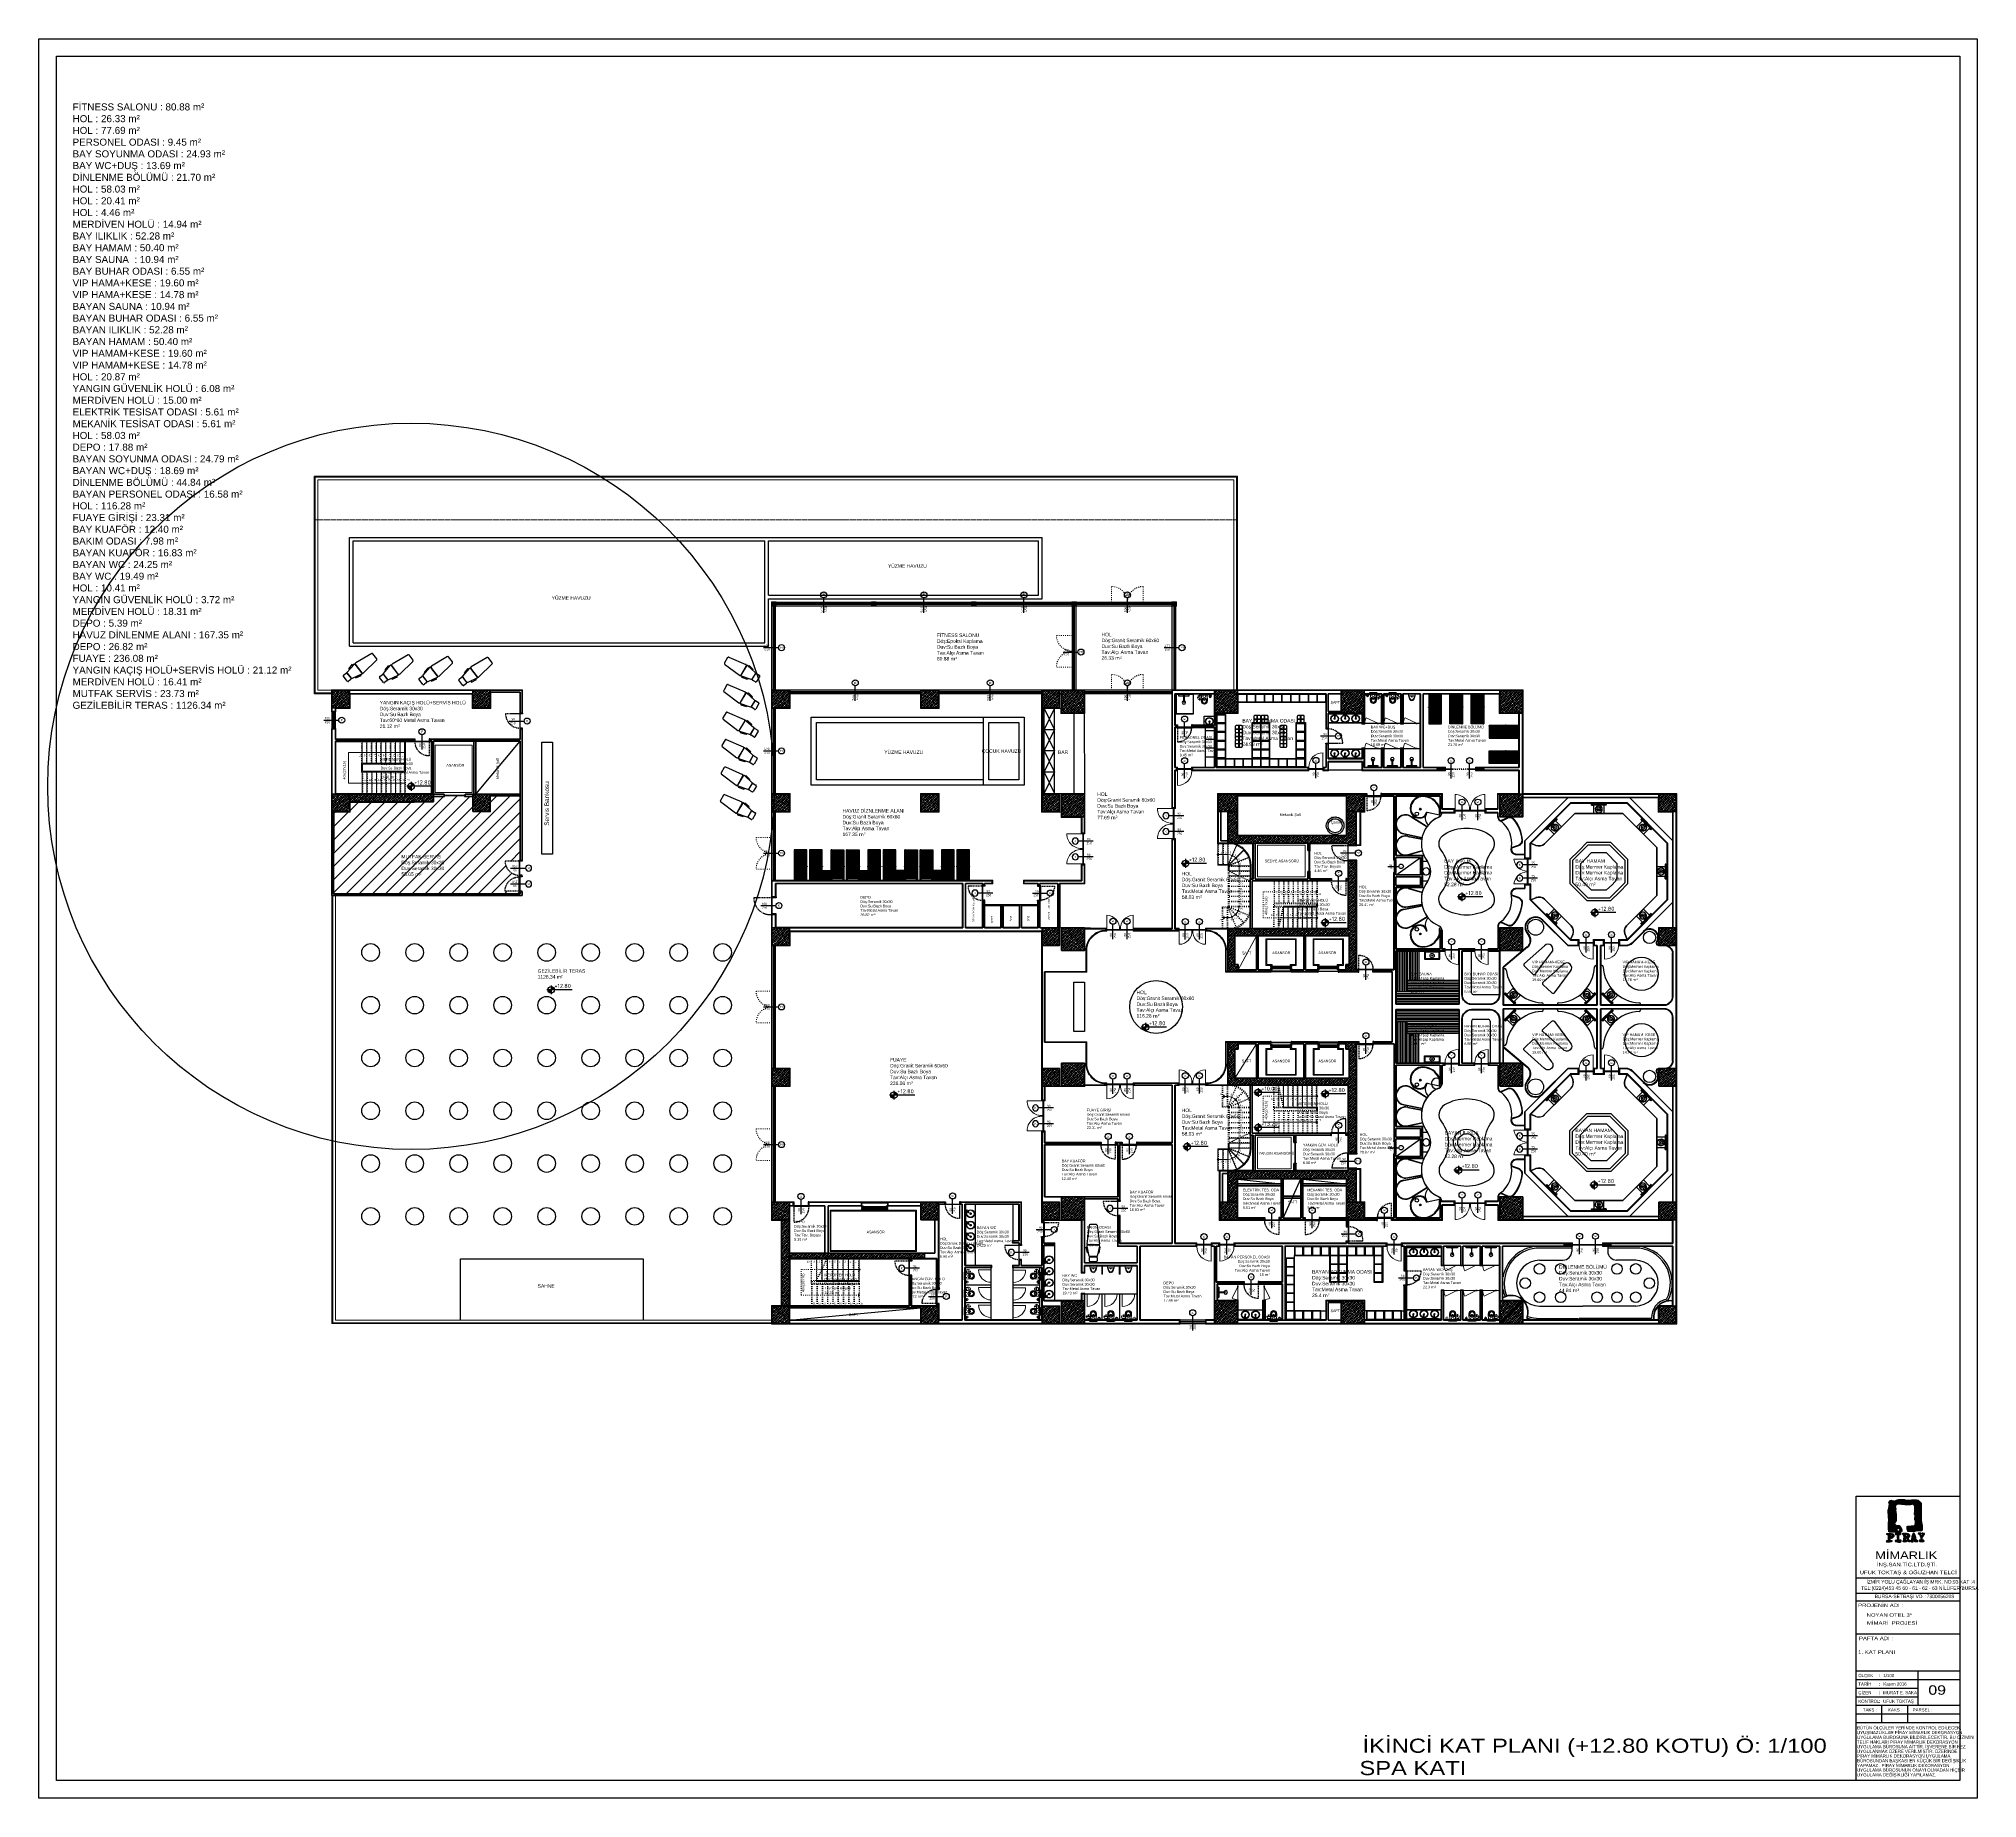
# Model space of a CAD drawing. Header units: millimetres. Extents: x 1443065 to 1517367, y 3763150 to 3779068.
# Drawn here: x 1495344 to 1506356, y 3763150 to 3773150 of the extents above; entities that cross this region are included whole.
import ezdxf
from ezdxf.enums import TextEntityAlignment as Align

# ---------------------------------------------------------------- set-up
doc = ezdxf.new("R2010")
doc.units = ezdxf.units.MM
doc.set_wipeout_variables(frame=1)
for name, pattern in [('ACAD_ISO02W100', [15, 12, -3]), ('ACAD_ISO03W100', [30, 12, -18]), ('HIDDEN', [9.525, 6.35, -3.175]), ('HIDDEN2', [0.1875, 0.125, -0.0625])]:
    doc.linetypes.add(name, pattern=pattern)
for name, color, linetype in [('1 ahsap dograma', 42, 'Continuous'), ('1 ahsap tar 2', 33, 'Continuous'), ('1 duvar', 30, 'Continuous'), ('1 merdiven', 145, 'Continuous'), ('1 mermer', 232, 'Continuous'), ('1 tar ahsap', 44, 'Continuous'), ('1 tefriş 1', 41, 'Continuous'), ('1 tefriş 2', 8, 'Continuous'), ('1 vitrifiye', 141, 'Continuous'), ('1 yazı', 4, 'Continuous'), ('1-Tefriş', 51, 'Continuous'), ('HATCH 1', 253, 'Continuous'), ('HIDDEN', 124, 'HIDDEN'), ('LAYER1', 10, 'Continuous'), ('m-DOG_', 4, 'Continuous'), ('m-DOG_gor', 8, 'Continuous'), ('m-TAR_', 8, 'Continuous'), ('m-TAR_duvar', 8, 'Continuous'), ('m-TFR_vitrifiye', 1, 'Continuous'), ('m-YAZ_kot', 7, 'Continuous'), ('m-YAZ_pafta', 7, 'Continuous'), ('m-YAZ_poz', 7, 'Continuous'), ('SANITARY', 152, 'Continuous'), ('SANITARY 1', 124, 'Continuous')]:
    doc.layers.add(name, color=color, linetype=linetype)
for name, color, linetype, lineweight in [('5-Alçıpan', 44, 'Continuous', 0), ('D-tefris', 252, 'Continuous', 0), ('dog', 144, 'Continuous', 5), ('DUVAR', 2, 'Continuous', 35), ('MAHAL', 52, 'Continuous', 13), ('MERDIVEN', 4, 'Continuous', 20), ('SIVA', 3, 'Continuous', 9), ('TASIYICI', 170, 'Continuous', 50), ('TEFRIS', 165, 'Continuous', 15)]:
    doc.layers.add(name, color=color, linetype=linetype, lineweight=lineweight)
doc.styles.add('mono', font='isocpeur.ttf')
doc.styles.add('olculer', font='romans.shx', dxfattribs={"width": 0.8})
doc.styles.add('robins', font='', dxfattribs={"height": 10})
doc.styles.get("Standard").update_dxf_attribs({"font": 'arial.ttf'})
doc.styles.add('YAZ', font='arial.ttf', dxfattribs={"width": 0.8, "height": 10})
doc.styles.get('robins').set_extended_font_data('Helvetica Neue')
pattern_1 = [(45, (78491.543, -87954.948), (-8.98025612, 8.98025612), []), (45, (78500.523, -87954.948), (-8.98025612, 8.98025612), [6.35, -3.175])]
pattern_2 = [(45, (80981.484, -89305.454), (-8.98025612, 8.98025612), []), (45, (80990.464, -89305.454), (-8.98025612, 8.98025612), [6.35, -3.175])]
pattern_3 = [(45, (80981.484, -90075.454), (-8.98025612, 8.98025612), []), (45, (80990.464, -90075.454), (-8.98025612, 8.98025612), [6.35, -3.175])]
pattern_4 = [(45, (78491.543, -87954.948), (-8.98025612, 8.98025612), []), (45, (78500.523, -87954.948), (-8.98025612, 8.98025612), [6.35, -3.175])]
pattern_5 = [(45, (-27511.644, -59043.389), (-8.98025612, 8.98025612), []), (45, (-27502.664, -59043.389), (-8.98025612, 8.98025612), [6.35, -3.175])]

# ---------------------------------------------------------------- blocks, each defined once
blk = doc.blocks.new('90lık Kqpı')
at = {"layer": 'm-DOG_', "linetype": 'HIDDEN'}
blk.add_line((-8, -5), (-88, -5), dxfattribs=at)
at = {"layer": 'm-DOG_'}
for p, q in [((-5, -9), (-8, -9)), ((-5, -81), (-8, -81))]:
    blk.add_line(p, q, dxfattribs=at)
for points in [[(8, 0), (8, -5), (-8, -5), (-8, 0)], [(-8, -5), (-8, -85), (-5, -85), (-5, -5)], [(8, -90), (8, -85), (-8, -85), (-8, -90)]]:
    blk.add_lwpolyline(points, close=True, dxfattribs=at)
at = {"layer": 'm-DOG_', "linetype": 'HIDDEN'}
blk.add_arc((-8, -5), 80, 180, 270, dxfattribs=at)
blk = doc.blocks.new('Asansör')
at = {"layer": 'dog', "extrusion": (-9.21821e-11, 6.3018e-09, 1)}
for points in [[(-51, -142), (-51, -147), (-86, -147), (-86, 5), (86, 5), (86, -147), (51, -147), (51, -142), (81, -142), (81, 0), (-81, 0), (-81, -142), (-51, -142)], [(-56, -152), (-56, -147)], [(-56, -157), (-56, -162)], [(56, -152), (56, -147)], [(56, -157), (56, -162)]]:
    blk.add_lwpolyline(points, dxfattribs=at)
for points in [[(-61, -157), (0, -157), (0, -152), (-61, -152)], [(-61, -167), (0, -167), (0, -162), (-61, -162)], [(-61, -172), (-61, -167), (-51, -167), (-51, -172)], [(61, -157), (0, -157), (0, -152), (61, -152)], [(61, -167), (0, -167), (0, -162), (61, -162)], [(51, -172), (51, -167), (61, -167), (61, -172)]]:
    blk.add_lwpolyline(points, close=True, dxfattribs=at)
blk = doc.blocks.new('Perde Kapı')
at = {"layer": 'm-DOG_', "linetype": 'HIDDEN'}
blk.add_line((5, 26), (5, 116), dxfattribs=at)
at = {"layer": 'm-DOG_'}
for p, q in [((9, 23), (9, 26)), ((81, 23), (81, 26))]:
    blk.add_line(p, q, dxfattribs=at)
for points in [[(0, -25), (5, -25), (5, 26), (0, 26)], [(5, 26), (85, 26), (85, 23), (5, 23)], [(90, -25), (85, -25), (85, 26), (90, 26)]]:
    blk.add_lwpolyline(points, close=True, dxfattribs=at)
at = {"layer": 'm-DOG_', "linetype": 'HIDDEN'}
blk.add_arc((3, 29), 87.4, 358.2588, 88.4682, dxfattribs=at)
blk = doc.blocks.new('m-penpoz')
blk.add_line((0, -1.63), (0, 0))
blk.add_circle((0, 0.33), 0.332)
blk.add_attdef('POZNO', text='', height=0.18).set_placement((0, 0.33), align=Align.MIDDLE)
blk.add_attdef('WIDTH', text='', height=0.18, rotation=90).set_placement((0, -1.63), align=Align.BOTTOM_LEFT)
blk.add_attdef('HEIGHT', text='', height=0.18, rotation=90).set_placement((0.07, -1.63), align=Align.TOP_LEFT)
blk = doc.blocks.new('m-plankot')
h = blk.add_hatch(color=256)
h.paths.add_polyline_path([(0, 0.144), (0, 0), (0.144, 0, 0.414214)])
h.paths.add_polyline_path([(0, -0.144), (0, 0), (-0.144, 0, 0.414214)])
for p, q in [((0.914, 0), (-0.192, 0)), ((0, 0.192), (0, -0.192))]:
    blk.add_line(p, q)
blk.add_circle((0, 0), 0.144)
blk.add_attdef('INCEKOT', (0.187, 0.1), '', height=0.18)
blk.add_attdef('KABAKOT', text='', height=0.18).set_placement((0.187, -0.1), align=Align.TOP_LEFT)
blk = doc.blocks.new('Ş')
at = {"layer": '1 ahsap tar 2', "ltscale": 5}
for p, q in [((265080, -41729), (265080, -41725)), ((265080, -41725), (265248, -41725)), ((265089, -41729), (265080, -41729)), ((265083, -41729), (265088, -41729)), ((265083, -41792), (265083, -41729)), ((265088, -41731), (265088, -41729)), ((265088, -41731), (265091, -41731)), ((265088, -41790), (265088, -41731)), ((265117, -41731), (265088, -41731)), ((265114, -41729), (265089, -41729)), ((265089, -41731), (265089, -41731)), ((265091, -41731), (265091, -41731)), ((265091, -41790), (265091, -41731)), ((265091, -41731), (265093, -41731)), ((265093, -41731), (265093, -41731)), ((265093, -41734), (265093, -41731)), ((265093, -41731), (265095, -41731)), ((265093, -41787), (265093, -41734)), ((265146, -41734), (265093, -41734)), ((265095, -41731), (265146, -41731)), ((265095, -41731), (265095, -41734)), ((265096, -41787), (265096, -41734)), ((265096, -41734), (265097, -41734)), ((265097, -41731), (265097, -41731)), ((265102, -41734), (265097, -41734)), ((265097, -41734), (265097, -41734)), ((265103, -41734), (265102, -41734)), ((265103, -41734), (265107, -41734)), ((265108, -41734), (265107, -41734)), ((265108, -41734), (265112, -41734)), ((265113, -41734), (265112, -41734)), ((265113, -41734), (265117, -41734)), ((265114, -41731), (265114, -41729)), ((265114, -41729), (265117, -41729)), ((265117, -41729), (265117, -41731)), ((265248, -41729), (265117, -41729)), ((265118, -41734), (265117, -41734)), ((265118, -41734), (265122, -41734)), ((265123, -41734), (265122, -41734)), ((265123, -41734), (265128, -41734)), ((265124, -41731), (265124, -41729)), ((265128, -41734), (265133, -41734)), ((265128, -41734), (265128, -41734)), ((265134, -41734), (265133, -41734)), ((265134, -41734), (265138, -41734)), ((265136, -41731), (265136, -41729)), ((265139, -41734), (265138, -41734)), ((265139, -41734), (265143, -41734)), ((265143, -41734), (265143, -41787)), ((265146, -41731), (265146, -41734)), ((265151, -41725), (265151, -41724)), ((265151, -41724), (265152, -41724)), ((265152, -41725), (265152, -41724)), ((265152, -41724), (265154, -41724)), ((265154, -41734), (265153, -41734)), ((265155, -41724), (265154, -41724)), ((265154, -41724), (265154, -41725)), ((265155, -41725), (265155, -41724)), ((265159, -41729), (265159, -41792)), ((265244, -41792), (265244, -41729)), ((265244, -41729), (265248, -41729)), ((265246, -41729), (265248, -41729)), ((265248, -41729), (265248, -41725)), ((265248, -41725), (265248, -41729)), ((265248, -41725), (265248, -41725)), ((265248, -41729), (265248, -41792)), ((265080, -41797), (265080, -41792)), ((265080, -41792), (265248, -41792)), ((265248, -41797), (265080, -41797)), ((265088, -41792), (265083, -41792)), ((265088, -41792), (265088, -41790)), ((265088, -41790), (265093, -41790)), ((265093, -41791), (265093, -41787)), ((265093, -41787), (265095, -41787)), ((265146, -41791), (265093, -41791)), ((265095, -41787), (265095, -41791)), ((265095, -41787), (265146, -41787)), ((265102, -41787), (265096, -41787)), ((265097, -41787), (265097, -41787)), ((265107, -41787), (265101, -41787)), ((265112, -41787), (265106, -41787)), ((265117, -41787), (265111, -41787)), ((265114, -41792), (265114, -41791)), ((265122, -41787), (265116, -41787)), ((265117, -41792), (265117, -41791)), ((265128, -41787), (265122, -41787)), ((265124, -41787), (265124, -41787)), ((265124, -41787), (265136, -41787)), ((265136, -41787), (265124, -41787)), ((265124, -41792), (265124, -41791)), ((265158, -41792), (265124, -41792)), ((265133, -41787), (265127, -41787)), ((265138, -41787), (265132, -41787)), ((265136, -41787), (265147, -41787)), ((265136, -41787), (265136, -41787)), ((265136, -41792), (265136, -41791)), ((265143, -41787), (265137, -41787)), ((265146, -41787), (265146, -41791)), ((265155, -41792), (265147, -41792)), ((265147, -41792), (265152, -41792)), ((265153, -41792), (265147, -41792)), ((265151, -41798), (265151, -41797)), ((265155, -41798), (265151, -41798)), ((265152, -41798), (265152, -41797)), ((265154, -41798), (265154, -41797)), ((265155, -41797), (265155, -41798)), ((265229, -41792), (265248, -41792)), ((265248, -41792), (265244, -41792)), ((265248, -41792), (265246, -41792)), ((265248, -41792), (265248, -41797)), ((265248, -41792), (265248, -41797)), ((265248, -41792), (265248, -41792))]:
    blk.add_line(p, q, dxfattribs=at)
at = {"layer": '1 ahsap tar 2'}
for p, q in [((265097, -41734), (265097, -41787)), ((265102, -41734), (265102, -41787)), ((265103, -41787), (265103, -41734)), ((265107, -41734), (265107, -41787)), ((265108, -41787), (265108, -41734)), ((265112, -41734), (265112, -41787)), ((265113, -41787), (265113, -41734)), ((265117, -41734), (265117, -41787)), ((265118, -41787), (265118, -41734)), ((265122, -41734), (265122, -41787)), ((265123, -41787), (265123, -41734)), ((265128, -41787), (265128, -41734)), ((265128, -41734), (265128, -41787)), ((265133, -41734), (265133, -41787)), ((265134, -41787), (265134, -41734)), ((265138, -41734), (265138, -41787)), ((265139, -41787), (265139, -41734)), ((265146, -41734), (265147, -41734)), ((265147, -41792), (265147, -41729)), ((265147, -41734), (265147, -41734)), ((265153, -41729), (265153, -41792)), ((265154, -41792), (265154, -41729)), ((265160, -41729), (265166, -41729)), ((265160, -41792), (265160, -41729)), ((265166, -41729), (265166, -41792)), ((265167, -41729), (265173, -41729)), ((265167, -41792), (265167, -41729)), ((265173, -41729), (265173, -41792)), ((265174, -41729), (265180, -41729)), ((265174, -41792), (265174, -41729)), ((265180, -41729), (265180, -41792)), ((265181, -41729), (265186, -41729)), ((265181, -41792), (265181, -41729)), ((265186, -41729), (265186, -41792)), ((265187, -41729), (265193, -41729)), ((265187, -41792), (265187, -41729)), ((265193, -41729), (265193, -41792)), ((265194, -41729), (265200, -41729)), ((265194, -41792), (265194, -41729)), ((265200, -41729), (265200, -41792)), ((265201, -41729), (265207, -41729)), ((265201, -41792), (265201, -41729)), ((265207, -41729), (265207, -41792)), ((265208, -41729), (265213, -41729)), ((265208, -41792), (265208, -41729)), ((265213, -41729), (265213, -41792)), ((265214, -41729), (265220, -41729)), ((265214, -41792), (265214, -41729)), ((265220, -41729), (265220, -41792)), ((265221, -41729), (265227, -41729)), ((265221, -41792), (265221, -41729)), ((265241, -41729), (265225, -41729)), ((265225, -41729), (265225, -41792)), ((265226, -41734), (265225, -41734)), ((265226, -41729), (265232, -41729)), ((265226, -41792), (265226, -41729)), ((265227, -41729), (265227, -41792)), ((265228, -41729), (265233, -41729)), ((265228, -41792), (265228, -41729)), ((265229, -41729), (265229, -41729)), ((265229, -41729), (265234, -41729)), ((265248, -41729), (265229, -41729)), ((265230, -41729), (265236, -41729)), ((265232, -41729), (265232, -41792)), ((265233, -41734), (265232, -41734)), ((265233, -41729), (265239, -41729)), ((265233, -41792), (265233, -41729)), ((265233, -41729), (265233, -41792)), ((265234, -41729), (265235, -41729)), ((265234, -41729), (265234, -41729)), ((265234, -41729), (265234, -41729)), ((265235, -41729), (265240, -41729)), ((265235, -41729), (265235, -41729)), ((265235, -41729), (265235, -41729)), ((265235, -41729), (265235, -41729)), ((265235, -41792), (265235, -41729)), ((265237, -41729), (265243, -41729)), ((265239, -41729), (265239, -41792)), ((265240, -41734), (265239, -41734)), ((265240, -41792), (265240, -41729)), ((265240, -41729), (265245, -41729)), ((265240, -41729), (265240, -41792)), ((265241, -41734), (265240, -41734)), ((265241, -41792), (265241, -41729)), ((265154, -41787), (265153, -41787)), ((265159, -41792), (265154, -41792)), ((265158, -41792), (265158, -41792)), ((265166, -41792), (265160, -41792)), ((265173, -41792), (265167, -41792)), ((265180, -41792), (265174, -41792)), ((265186, -41792), (265181, -41792)), ((265193, -41792), (265187, -41792)), ((265200, -41792), (265194, -41792)), ((265207, -41792), (265201, -41792)), ((265213, -41792), (265208, -41792)), ((265220, -41792), (265214, -41792)), ((265227, -41792), (265221, -41792)), ((265226, -41787), (265225, -41787)), ((265225, -41792), (265241, -41792)), ((265232, -41792), (265226, -41792)), ((265233, -41792), (265228, -41792)), ((265229, -41792), (265229, -41792)), ((265229, -41792), (265235, -41792)), ((265236, -41792), (265230, -41792)), ((265233, -41787), (265232, -41787)), ((265239, -41792), (265233, -41792)), ((265234, -41792), (265234, -41792)), ((265234, -41792), (265234, -41792)), ((265235, -41792), (265235, -41792)), ((265235, -41792), (265235, -41792)), ((265240, -41792), (265235, -41792)), ((265243, -41792), (265237, -41792)), ((265240, -41787), (265239, -41787)), ((265241, -41787), (265240, -41787)), ((265240, -41787), (265241, -41787)), ((265245, -41792), (265240, -41792))]:
    blk.add_line(p, q, dxfattribs=at)
blk = doc.blocks.new('esfdgh')
at = {"layer": '1 tefriş 1', "color": 251, "extrusion": (4.26519e-07, 4.39393e-08, 1)}
for p, q in [((50291, -19485, 0), (50292, -19485, 0)), ((50291, -19485, 0), (50291, -19486, 0)), ((50292, -19485, 0), (50292, -19486, 0)), ((50291, -19493, 0), (50291, -19499, 0)), ((50292, -19493, 0), (50292, -19499, 0))]:
    blk.add_line(p, q, dxfattribs=at)
at = {"layer": '1 tefriş 1', "color": 251}
for radius in [3.46, 3.06, 2.66, 0.88]:
    blk.add_circle((50291, -19490, 5), radius, dxfattribs=at)
at = {"layer": '1 tefriş 1', "color": 251, "extrusion": (4.26519e-07, 4.39393e-08, 1)}
blk.add_arc((50291, -19499, 0), 0.746, 178.5365, 1.4403, dxfattribs=at)
at = {"layer": '1 tefriş 1', "color": 251, "extrusion": (4.26521e-07, 4.39321e-08, 1)}
for centre, major_axis, ratio, start_param, end_param in [((50291, -19489, 0), (-0.121, 0.245, 0), 0.343006, -1.240366, 1.901227), ((50290, -19490, 0), (-0.752, 0.767, 0), 1, 3.824547, 5.182137), ((50291, -19491, 0), (0.767, 0.752, 0), 1, 0.793996, 2.040544), ((50291, -19491, 0), (0.947, 0.927, 0), 1, 0.782907, 2.040544), ((50290, -19491, 0), (0.134, 0.066, 0), 0.739839, 2.207763, 5.349356), ((50290, -19490, 0), (-0.927, 0.947, 0), 1, 3.824547, 5.182137), ((50291, -19490, 0), (-0.243, 0.248, 0), 1, -0.378205, 0.443924), ((50291, -19489, 0), (0.767, 0.752, 0), 1, 3.935589, 5.182137), ((50291, -19489, 0), (0.947, 0.927, 0), 1, 3.9245, 5.182137), ((50291, -19490, 0), (0.248, 0.243, 0), 1, 5.90498, 6.727109), ((50293, -19490, 0), (-0.752, 0.767, 0), 1, 0.682954, 2.040544), ((50293, -19490, 0), (0.947, 0.927, 0), 1, 2.253751, 3.611341), ((50291, -19490, 0), (0.248, 0.243, 0), 1, 2.763388, 3.585516), ((50291, -19490, 0), (-0.243, 0.248, 0), 1, 2.763388, 3.585516), ((50293, -19489, 0), (0.134, 0.066, 0), 0.739839, -0.93383, 2.207763), ((50292, -19491, 0), (-0.121, 0.245, 0), 0.343006, 1.901227, 5.04282)]:
    blk.add_ellipse(centre, major_axis=major_axis, ratio=ratio, start_param=start_param, end_param=end_param, dxfattribs=at)
blk = doc.blocks.new('KURNAAAA')
for points in [[(-36, 57), (-32, 57), (-32, 53), (-36, 53)], [(32, 57), (36, 57), (36, 53), (32, 53)]]:
    blk.add_lwpolyline(points, close=True)
at = {"layer": '1 mermer'}
for p, q in [((-41, 47), (-41, 56)), ((-29, 0), (-29, 51)), ((29, 0), (-29, 0)), ((29, 51), (29, 0)), ((41, 47), (41, 56))]:
    blk.add_line(p, q, dxfattribs=at)
for points in [[(-29, 51), (-41, 51), (-41, 47), (-29, 47)], [(-29, 51), (29, 51), (29, 49), (-29, 49)], [(29, 51), (41, 51), (41, 47), (29, 47)]]:
    blk.add_lwpolyline(points, close=True, dxfattribs=at)
blk.add_lwpolyline([(-29, 49), (29, 49)], dxfattribs=at)
at = {"layer": '1 tefriş 1', "color": 251, "extrusion": (4.48334e-08, -2.15317e-08, 1)}
for p, q in [((-2, 23, 0), (2, 23, 0)), ((0, 26, 0), (0, 21, 0))]:
    blk.add_line(p, q, dxfattribs=at)
at = {"layer": '1 tefriş 1', "color": 251}
blk.add_circle((0, 23, 0), 10.3, dxfattribs=at)
at = {"layer": '1 tefriş 1', "color": 251, "extrusion": (4.48334e-08, -2.15317e-08, 1)}
for radius in [2, 1.5]:
    blk.add_circle((0, 23, 0), radius, dxfattribs=at)
for radius, start, end in [(20, 115.4048, 63.9415), (19, 114.2802, 65.144), (19, 79.9499, 96.6955), (20, 81.2974, 95.679)]:
    blk.add_arc((0, 23, 0), radius, start, end, dxfattribs=at)
at = {"layer": '5-Alçıpan', "lineweight": 0}
for p, q in [((-41, 56), (-39, 56)), ((-39, 51), (-39, 58)), ((-39, 53), (39, 53)), ((-39, 51), (39, 51)), ((-36, 57), (36, 57)), ((39, 51), (39, 58)), ((41, 56), (39, 56))]:
    blk.add_line(p, q, dxfattribs=at)
at = {"rotation": 3.829894028120741e-06}
for p in [(-50297, 19533), (-50285, 19533)]:
    blk.add_blockref('esfdgh', p, dxfattribs=at)
blk = doc.blocks.new('A$C00621B5F')
at = {"layer": 'HATCH 1'}
for points in [[(57, -100), (-57, -100)], [(57, -101), (-57, -101)], [(57, -102), (-57, -102)], [(57, -104), (-57, -104)], [(57, -107), (-57, -107)], [(57, -110), (-57, -110)], [(57, -115), (-57, -115)], [(57, -122), (-57, -122)]]:
    blk.add_lwpolyline(points, dxfattribs=at)
at = {"layer": 'SANITARY'}
blk.add_lwpolyline([(-20, -20), (-20, 0), (20, 0), (20, -20), (57, -20), (57, -140), (-57, -140), (-57, -40), (-59, -40, -1), (-59, -32), (-57, -32), (-57, -20)], format="xyb", close=True, dxfattribs=at)
at = {"layer": 'SANITARY 1'}
for points in [[(-20, -20), (-20, -20), (-20, 0), (20, 0), (20, -20), (0, -20)], [(-59, -32), (-57, -32)], [(-59, -40), (-57, -40)], [(-57, -32), (-19, -32)], [(-19, -40), (-57, -40)], [(-2, -53), (0, -20), (0, -10), (-20, -10), (-20, -20), (-18, -53)], [(-1, -32), (54, -32), (54, -40), (-1, -40)]]:
    blk.add_lwpolyline(points, dxfattribs=at)
blk.add_circle((-10, -62), 12.5, dxfattribs=at)
blk.add_arc((-59, -36), 4, 90, 270, dxfattribs=at)
blk.add_wipeout([(-57, -20), (-20, -20), (-20, -10), (-20, 0), (20, 0), (20, -20), (57, -20), (57, -140), (-57, -140), (-57, -40), (-59, -40), (-60, -40), (-60, -40), (-61, -39), (-61, -39), (-62, -39), (-62, -38), (-62, -38), (-63, -37), (-63, -37), (-63, -36), (-63, -35), (-63, -35), (-62, -34), (-62, -34), (-62, -33), (-61, -33), (-61, -32), (-60, -32), (-60, -32), (-59, -32), (-57, -32)]).dxf.layer = 'SANITARY 1'
blk = doc.blocks.new('A$C34477918')
at = {"layer": 'SANITARY'}
blk.add_lwpolyline([(-48, 25), (0, 25), (0, -25), (-48, -25, -0.804346), (-253, -20), (-265, -20), (-265, 20), (-253, 20, -0.8045151), (-48, 25)], format="xyb", close=True, dxfattribs=at)
at = {"layer": 'SANITARY 1'}
blk.add_lwpolyline([(-265, 20), (-253, 20, 0.087238), (-253, -20), (-265, -20)], format="xyb", close=True, dxfattribs=at)
blk.add_lwpolyline([(-48, 25, 0.7844645), (-48, 25), (0, 25), (0, -25), (-48, -25)], format="xyb", dxfattribs=at)
blk.add_arc((-150, 0), 105, 346.22585, 13.77415, dxfattribs=at)
at = {"color": 124}
blk.add_wipeout([(-253, 20), (-254, 16), (-254, 12), (-255, 8), (-255, 4), (-255, 0), (-255, -3), (-255, -6), (-254, -10), (-254, -14), (-253, -17), (-253, -20), (-265, -20), (-265, 20)], dxfattribs=at).dxf.layer = 'SANITARY'
blk.add_wipeout([(-48, 25), (-47, 19), (-46, 13), (-45, 6), (-45, 0), (-45, -6), (-46, -12), (-46, -17), (-48, -25), (0, -25), (0, 25)], dxfattribs=at).dxf.layer = 'SANITARY'
at = {"color": 21}
blk.add_wipeout([(-45, 0), (-46, 13), (-48, 26), (-52, 38), (-57, 50), (-64, 61), (-72, 71), (-82, 80), (-92, 88), (-103, 94), (-115, 99), (-128, 103), (-140, 105), (-153, 105), (-166, 104), (-179, 101), (-191, 97), (-203, 91), (-213, 84), (-223, 75), (-232, 66), (-239, 55), (-245, 44), (-250, 32), (-253, 19), (-255, 6), (-255, -6), (-253, -19), (-250, -32), (-245, -44), (-239, -55), (-232, -66), (-223, -75), (-213, -84), (-203, -91), (-191, -97), (-179, -101), (-166, -104), (-153, -105), (-140, -105), (-128, -103), (-115, -99), (-103, -94), (-92, -88), (-82, -80), (-72, -71), (-64, -61), (-57, -50), (-52, -38), (-48, -26), (-46, -13)], dxfattribs=at).dxf.layer = 'SANITARY'
at = {"layer": 'HIDDEN'}
for points in [[(-24, 0), (-276, 0)], [(-150, 130), (-150, -130)]]:
    blk.add_lwpolyline(points, dxfattribs=at)
blk = doc.blocks.new('A$C168D751E')
blk.add_wipeout([(0, 0), (17, 0), (18, 0), (18, 0), (19, 0), (19, -1), (19, -1), (20, -2), (20, -2), (20, -2), (20, -3), (20, -4), (20, -15), (56, -15), (57, -14), (59, -12), (60, -11), (62, -10), (63, -10), (65, -10), (66, -10), (68, -11), (70, -11), (71, -12), (72, -13), (73, -14), (74, -15), (74, -16), (75, -17), (75, -19), (75, -21), (75, -23), (74, -24), (73, -26), (72, -27), (71, -28), (69, -29), (68, -30), (67, -30), (65, -30), (64, -30), (62, -30), (61, -29), (60, -28), (59, -28), (58, -27), (57, -26), (57, -26), (56, -25), (20, -25), (20, -37), (20, -38), (19, -39), (18, -40), (18, -40), (17, -40), (0, -40)]).dxf.layer = 'SANITARY 1'
at = {"layer": 'SANITARY'}
blk.add_lwpolyline([(0, 0), (0, -40), (17, -40, 0.3915022), (20, -37), (20, -25), (56, -25, 3.7324978), (56, -15), (20, -15), (20, -4, 0.4572517), (17, 0)], format="xyb", close=True, dxfattribs=at)
at = {"layer": 'SANITARY 1'}
blk.add_lwpolyline([(17, 0), (0, 0), (0, -40), (17, -40, 0.4142136), (20, -37), (20, -3, 0.4142136)], format="xyb", close=True, dxfattribs=at)
for points in [[(20, -15), (56, -15)], [(20, -25), (56, -25)]]:
    blk.add_lwpolyline(points, dxfattribs=at)
blk.add_circle((65, -20), 5, dxfattribs=at)
blk.add_arc((65, -20), 10, 209.99657, 150.00343, dxfattribs=at)
blk = doc.blocks.new('wc k')
at = {"layer": '1-Tefriş', "linetype": 'HIDDEN2', "ltscale": 0.5}
blk.add_line((431501, 73803, 1381), (431492, 73803, 1381), dxfattribs=at)
at = {"layer": '1-Tefriş'}
for points, elevation in [([(431494, 73801), (431495, 73801), (431495, 73806), (431494, 73806)], 0), ([(431495, 73802), (431497, 73802), (431497, 73805), (431495, 73805)], 0), ([(431496, 73810), (431496, 73805)], 1381), ([(431496, 73802), (431496, 73797), (431500, 73797), (431500, 73810), (431496, 73810)], 1381)]:
    blk.add_lwpolyline(points, dxfattribs=dict(at, elevation=elevation))
blk = doc.blocks.new('klozet2')
at = {"layer": 'SANITARY', "color": 65, "xscale": 0.1, "yscale": 0.1, "zscale": 0.1, "rotation": 359.9999658251877}
blk.add_blockref('A$C34477918', (0, -27), dxfattribs=at)
at = {"layer": 'SANITARY', "color": 65, "xscale": -0.1, "yscale": 0.1, "zscale": 0.1, "rotation": 269.9999658251876}
blk.add_blockref('A$C00621B5F', (0, -27), dxfattribs=at)
at = {"layer": 'SANITARY', "color": 124, "xscale": -0.1, "yscale": 0.1, "zscale": 0.1}
blk.add_blockref('A$C168D751E', (0, -25), dxfattribs=at)
at = {"layer": '1-Tefriş', "xscale": -1}
blk.add_blockref('wc k', (431494, -73770, -1381), dxfattribs=at)
at = {"layer": 'SANITARY', "color": 65, "xscale": 0.05, "yscale": 0.05, "zscale": 0.05, "rotation": 359.9999658251877}
blk.add_blockref('A$C34477918', (0, 33, -1381), dxfattribs=at)
at = {"layer": '1 vitrifiye', "color": 4, "linetype": 'Continuous', "lineweight": 0}
for p, q in [((0, 16), (-33, 18)), ((-25, 4), (-24, 4)), ((-23, -4), (-23, 4)), ((0, 0), (0, 16)), ((0, 0), (0, -16)), ((0, -16), (-33, -18)), ((-25, -5), (-24, -5))]:
    blk.add_line(p, q, dxfattribs=at)
at = {"layer": '1 vitrifiye', "color": 4, "linetype": 'ACAD_ISO02W100', "ltscale": 0.5}
blk.add_lwpolyline([(0, -22), (8, -22), (8, 22), (0, 22)], close=True, dxfattribs=at)
at = {"layer": '1 vitrifiye', "color": 4, "linetype": 'Continuous', "lineweight": 0}
for centre in [(-6, 8), (-6, -8)]:
    blk.add_circle(centre, 1.07, dxfattribs=at)
for centre, radius, start, end in [((-33, -1), 18.9, 89.5656, 177.338), ((-25, 0), 4.5, 90, 180), ((-25, 0), 4.5, 180, 270), ((-24, 4), 1, 0, 90), ((-33, 1), 18.9, 182.662, 270.4344), ((-24, -4), 1, 270, 0)]:
    blk.add_arc(centre, radius, start, end, dxfattribs=at)
blk.add_ellipse((-30, 0), major_axis=(-16.6, 0.1), ratio=0.812391, dxfattribs=at)
at = {"layer": 'TEFRIS', "color": 4, "linetype": 'Continuous'}
blk.add_lwpolyline([(-45, 0), (-45, 0), (-45, 0), (-45, 0), (-45, 1), (-45, 1), (-45, 1), (-45, 1), (-45, 1), (-45, 1), (-45, 1), (-45, 2), (-45, 2), (-45, 2), (-45, 2), (-45, 2), (-45, 2), (-44, 2), (-44, 3), (-44, 3), (-44, 3), (-44, 3), (-44, 3), (-44, 3), (-44, 3), (-44, 3), (-44, 4), (-44, 4), (-44, 4), (-44, 4), (-43, 4), (-43, 4), (-43, 4), (-43, 4), (-43, 5), (-43, 5), (-43, 5), (-43, 5), (-43, 5), (-42, 5), (-42, 6), (-42, 6), (-42, 6), (-41, 6), (-41, 7), (-41, 7), (-41, 7), (-40, 7), (-40, 7), (-40, 8), (-40, 8), (-39, 8), (-39, 8), (-39, 8), (-38, 9), (-38, 9), (-38, 9), (-38, 9), (-37, 9), (-37, 9), (-37, 10), (-36, 10), (-36, 10), (-36, 10), (-35, 10), (-35, 10), (-35, 10), (-35, 10), (-34, 11), (-34, 11), (-34, 11), (-34, 11), (-33, 11), (-33, 11), (-33, 11), (-33, 11), (-32, 11), (-32, 11), (-32, 11), (-32, 11), (-32, 11), (-31, 11), (-31, 11), (-31, 11), (-31, 11), (-31, 11), (-31, 11), (-30, 11), (-30, 11), (-30, 11), (-30, 11), (-30, 11), (-29, 11), (-29, 11), (-29, 11), (-28, 11), (-28, 11), (-28, 11), (-28, 11), (-27, 11), (-27, 11), (-27, 10), (-26, 10), (-26, 10), (-26, 10), (-25, 10), (-25, 10), (-25, 10), (-25, 9), (-24, 9), (-24, 9), (-24, 9), (-23, 9), (-23, 9), (-23, 8), (-22, 8), (-22, 8), (-22, 8), (-21, 8), (-21, 7), (-21, 7), (-20, 7), (-20, 7), (-20, 7), (-20, 6), (-19, 6), (-19, 6), (-19, 6), (-19, 6), (-19, 5), (-18, 5), (-18, 5), (-18, 5), (-18, 5), (-18, 5), (-18, 5), (-18, 5), (-18, 4), (-18, 4), (-17, 4), (-17, 4), (-17, 4), (-17, 4), (-17, 4), (-17, 3), (-17, 3), (-17, 3), (-17, 3), (-17, 3), (-17, 3), (-17, 3), (-16, 3), (-16, 2), (-16, 2), (-16, 2), (-16, 2), (-16, 2), (-16, 2), (-16, 1), (-16, 1), (-16, 1), (-16, 1), (-16, 1), (-16, 1), (-16, 1), (-16, 0), (-16, 0), (-16, 0), (-16, 0), (-16, 0), (-16, 0), (-16, 0), (-16, -1), (-16, -1), (-16, -1), (-16, -1), (-16, -1), (-16, -1), (-16, -1), (-16, -2), (-16, -2), (-16, -2), (-16, -2), (-16, -2), (-16, -2), (-16, -2), (-16, -3), (-17, -3), (-17, -3), (-17, -3), (-17, -3), (-17, -3), (-17, -3), (-17, -4), (-17, -4), (-17, -4), (-17, -4), (-17, -4), (-17, -4), (-18, -4), (-18, -4), (-18, -5), (-18, -5), (-18, -5), (-18, -5), (-18, -5), (-18, -5), (-18, -5), (-19, -5), (-19, -6), (-19, -6), (-19, -6), (-20, -6), (-20, -7), (-20, -7), (-20, -7), (-21, -7), (-21, -7), (-21, -8), (-22, -8), (-22, -8), (-22, -8), (-22, -8), (-23, -9), (-23, -9), (-23, -9), (-24, -9), (-24, -9), (-24, -9), (-25, -10), (-25, -10), (-25, -10), (-26, -10), (-26, -10), (-26, -10), (-26, -10), (-27, -11), (-27, -11), (-27, -11), (-28, -11), (-28, -11), (-28, -11), (-28, -11), (-29, -11), (-29, -11), (-29, -11), (-29, -11), (-30, -11), (-30, -11), (-30, -11), (-30, -11), (-30, -11), (-30, -11), (-31, -11), (-31, -11), (-31, -11), (-31, -11), (-32, -11), (-32, -11), (-32, -11), (-32, -11), (-33, -11), (-33, -11), (-33, -11), (-33, -11), (-33, -11), (-34, -11), (-34, -11), (-34, -11), (-34, -11), (-34, -11), (-35, -11), (-35, -11), (-35, -11), (-35, -11), (-35, -11), (-36, -11), (-36, -11), (-36, -11), (-36, -11), (-36, -11), (-37, -10), (-37, -10), (-37, -10), (-37, -10), (-37, -10), (-37, -10), (-38, -10), (-38, -10), (-38, -10), (-38, -10), (-38, -10), (-38, -10), (-38, -10), (-39, -9), (-39, -9), (-39, -9), (-39, -9), (-40, -9), (-40, -9), (-40, -8), (-40, -8), (-41, -8), (-41, -8), (-41, -8), (-41, -8), (-42, -7), (-42, -7), (-42, -7), (-42, -7), (-42, -7), (-42, -6), (-43, -6), (-43, -6), (-43, -6), (-43, -6), (-43, -5), (-43, -5), (-43, -5), (-43, -5), (-44, -5), (-44, -5), (-44, -4), (-44, -4), (-44, -4), (-44, -4), (-44, -4), (-44, -4), (-44, -3), (-44, -3), (-44, -3), (-45, -3), (-45, -3), (-45, -2), (-45, -2), (-45, -1), (-45, -1), (-45, 0), (-46, 0), (-46, 0), (-46, 0), (-46, 1), (-46, 1), (-46, 1), (-46, 1), (-46, 1), (-46, 1), (-46, 1), (-46, 1), (-46, 1), (-46, 1), (-46, 1), (-46, 1), (-46, 1), (-46, 1), (-46, 1), (-46, 1), (-46, 1), (-46, 1), (-46, 1), (-47, 1), (-47, 1), (-47, 1), (-47, 1), (-47, 1), (-47, 1), (-47, 1), (-47, 1), (-47, 1), (-47, 1), (-47, 0), (-47, 0), (-47, 0), (-47, 0), (-47, 0), (-47, -1), (-47, -1), (-46, -1), (-46, -1), (-46, -2), (-46, -2), (-46, -2), (-46, -3), (-46, -3), (-46, -3), (-46, -3), (-46, -3), (-46, -4), (-46, -4), (-46, -4), (-46, -4), (-46, -4), (-46, -4), (-46, -4), (-46, -4), (-46, -5), (-46, -5), (-46, -5), (-46, -5), (-46, -5), (-46, -5), (-46, -5), (-45, -5), (-45, -5), (-45, -5), (-45, -5), (-45, -5), (-45, -5), (-45, -4), (-45, -4), (-45, -4), (-45, -4), (-45, -4), (-45, -4), (-45, -4), (-45, -4), (-45, -4), (-45, -4), (-45, -3), (-45, -3), (-45, -3), (-45, -3), (-45, -2), (-45, -2), (-45, -1), (-45, -1), (-45, 0)], close=True, dxfattribs=at)
blk = doc.blocks.new('A$C00DA5D96')
for p, q in [((0, 381), (197, 381)), ((74, 280), (197, 280)), ((168, 244), (168, 259)), ((183, 274), (213, 274)), ((395, 381), (197, 381)), ((321, 280), (197, 280)), ((228, 244), (228, 259))]:
    blk.add_line(p, q)
for centre, radius, start, end in [((602, 387), 602, 180.64849, 201.26239), ((70, 241), 39.4, 83.55562, 176.58457), ((213, 231), 183, 176.15009, 199.90164), ((593, 366), 586, 199.58482, 211.65907), ((132, 253), 79.8, 162.66371, 191.57801), ((394, 296), 345, 189.85596, 208.65244), ((670, 429), 651, 207.21219, 211.42144), ((196, 121), 120, 211.63311, 245.81359), ((190, 140), 91.1, 214.02746, 274.63036), ((197, 104), 105, 241.37893, 298.62107), ((183, 259), 15, 90, 180), ((198, 244), 30, 180, 0), ((205, 140), 91.1, 265.36964, 325.97254), ((213, 259), 15, 0, 90), ((199, 121), 120, 294.18641, 328.36689), ((-275, 429), 651, 328.57856, 332.78781), ((-198, 366), 586, 328.34093, 340.41518), ((1, 296), 345, 331.34756, 350.14404), ((325, 241), 39.4, 3.41543, 96.44438), ((263, 253), 79.8, 348.42199, 17.33629), ((-207, 387), 602, 338.73761, 359.35151), ((182, 231), 183, 340.09836, 3.84991)]:
    blk.add_arc(centre, radius, start, end)
blk = doc.blocks.new('pisuar')
at = {"layer": 'D-tefris', "xscale": 0.1, "yscale": 0.1, "zscale": 0.1, "rotation": 180}
blk.add_blockref('A$C00DA5D96', (9192, -27005), dxfattribs=at)
blk = doc.blocks.new('Masaj Koltuığu')
at = {"layer": 'm-TFR_vitrifiye'}
for p, q in [((-33, 160), (-40, 128)), ((-40, 128), (-34, 128)), ((-27, 160), (-33, 160)), ((-31, 116), (31, 116)), ((-31, 115), (31, 115)), ((-22, 188), (-22, 206)), ((-18, 211), (18, 211)), ((18, 183), (-18, 183)), ((22, 206), (22, 188)), ((27, 160), (33, 160)), ((33, 160), (40, 128)), ((40, 128), (34, 128)), ((-23, 4), (-36, 109)), ((-18, 0), (18, 0)), ((23, 4), (36, 109))]:
    blk.add_line(p, q, dxfattribs=at)
at = {"layer": 'm-TFR_vitrifiye', "elevation": 0}
blk.add_lwpolyline([(-35, 122), (-23, 179, -0.353653), (-19, 182), (19, 182, -0.353653), (23, 179), (35, 122)], format="xyb", dxfattribs=at)
at = {"layer": 'm-TFR_vitrifiye'}
for centre, start, end in [((-31, 121), 167.9052, 270), ((-31, 110), 90, 187.7266), ((-18, 206), 90, 180), ((-18, 188), 180, 270), ((18, 206), 360, 90), ((18, 188), 270, 360), ((31, 121), 270, 12.0948), ((31, 110), 352.2734, 90), ((-18, 5), 187.7266, 270), ((18, 5), 270, 352.2734)]:
    blk.add_arc(centre, 4.78, start, end, dxfattribs=at)
blk = doc.blocks.new('sph')
at = {"layer": '1 tar ahsap'}
for points in [[(-50, 50), (0, 50), (0, 0), (-50, 0)], [(-46, 46), (-4, 46), (-4, 4), (-46, 4)], [(-42, 42), (-8, 42), (-8, 8), (-42, 8)], [(-38, 38), (-12, 38), (-12, 12), (-38, 12)], [(-34, 34), (-16, 34), (-16, 16), (-34, 16)], [(-30, 30), (-20, 30), (-20, 20), (-30, 20)], [(-26, 26), (-24, 26), (-24, 24), (-26, 24)]]:
    blk.add_lwpolyline(points, close=True, dxfattribs=at)
blk = doc.blocks.new('ghb')
at = {"layer": 'm-DOG_', "linetype": 'HIDDEN'}
blk.add_line((41827, -9143), (41827, -9043), dxfattribs=at)
at = {"layer": 'm-DOG_'}
for p, q in [((41741, -9146), (41741, -9143)), ((41824, -9146), (41824, -9143))]:
    blk.add_line(p, q, dxfattribs=at)
for points in [[(41732, -9169), (41737, -9169), (41737, -9143), (41732, -9143)], [(41827, -9143), (41737, -9143), (41737, -9146), (41827, -9146)], [(41832, -9169), (41827, -9169), (41827, -9143), (41832, -9143)]]:
    blk.add_lwpolyline(points, close=True, dxfattribs=at)
at = {"layer": 'm-DOG_', "linetype": 'HIDDEN'}
blk.add_arc((41824, -9135), 92, 87.9265, 185.0111, dxfattribs=at)
blk = doc.blocks.new('90lık')
at = {"layer": 'm-DOG_'}
for p, q in [((-81, 10), (-81, 13)), ((-9, 10), (-9, 13))]:
    blk.add_line(p, q, dxfattribs=at)
at = {"layer": 'm-DOG_', "linetype": 'HIDDEN'}
blk.add_line((-5, 13), (-5, 103), dxfattribs=at)
at = {"layer": 'm-DOG_'}
for points in [[(-90, -13), (-85, -13), (-85, 13), (-90, 13)], [(-5, 13), (-85, 13), (-85, 10), (-5, 10)], [(0, -13), (-5, -13), (-5, 13), (0, 13)]]:
    blk.add_lwpolyline(points, close=True, dxfattribs=at)
at = {"layer": 'm-DOG_', "linetype": 'HIDDEN'}
blk.add_arc((-3, 16), 87.4, 91.5314, 181.7408, dxfattribs=at)

msp = doc.modelspace()

# ---------------------------------------------------------------- hatches: boundary and pattern name
at = {"layer": 'm-TAR_'}
h = msp.add_hatch(dxfattribs=at)
h.set_pattern_fill('JIS_WOOD', color=256, scale=75)
h.set_pattern_definition([(45, (0, -30999.14), (-37.49999994, 37.49999994), [])])
h.paths.add_polyline_path([(1498079, 3768847), (1497909, 3768847), (1497909, 3768757), (1497809, 3768757), (1497809, 3768844), (1497766, 3768844), (1497763, 3768844), (1497763, 3768847), (1497649, 3768847), (1497649, 3768844), (1497646, 3768844), (1497586, 3768844), (1497586, 3768812), (1497566, 3768812), (1497109, 3768812), (1497109, 3768757), (1497019, 3768757), (1497019, 3768290), (1498079, 3768290), (1498079, 3768301), (1498073, 3768301), (1498073, 3768306), (1497993, 3768306, -0.414214), (1498073, 3768386), (1498073, 3768391), (1498073, 3768396, -0.414214), (1497993, 3768476), (1498073, 3768476), (1498073, 3768481), (1498079, 3768481)])
h.paths.add_polyline_path([(1497397, 3768379), (1497651, 3768379), (1497651, 3768527), (1497397, 3768527)], flags=24)
h = msp.add_hatch(dxfattribs=at)
h.set_pattern_fill('ANSI33', color=256, scale=2)
h.set_pattern_definition([(45, (-27511.644, -45999.14), (-8.98025612, 8.98025612), []), (45, (-27502.664, -45999.14), (-8.98025612, 8.98025612), [6.35, -3.175])])
h.paths.add_polyline_path([(1500375, 3766247), (1499921, 3766247), (1499921, 3766217), (1500375, 3766217)])
h.paths.add_polyline_path([(1499921, 3766247), (1499609, 3766247), (1499609, 3766217), (1499921, 3766217)])
at = {"layer": 'm-TAR_duvar'}
h = msp.add_hatch(dxfattribs=at)
h.set_pattern_fill('ANSI33', color=256, scale=2)
h.set_pattern_definition(pattern_4)
h.paths.add_polyline_path([(1497009, 3769347), (1497109, 3769347), (1497109, 3769447), (1497009, 3769447)])
h = msp.add_hatch(dxfattribs=at)
h.set_pattern_fill('ANSI33', color=256, scale=2)
h.set_pattern_definition(pattern_4)
h.paths.add_polyline_path([(1497809, 3769347), (1497909, 3769347), (1497909, 3769447), (1497809, 3769447)])
h = msp.add_hatch(dxfattribs=at)
h.set_pattern_fill('ANSI33', color=256, scale=2)
h.set_pattern_definition(pattern_4)
h.paths.add_polyline_path([(1499509, 3769347), (1499609, 3769347), (1499609, 3769447), (1499509, 3769447)])
h = msp.add_hatch(dxfattribs=at)
h.set_pattern_fill('ANSI33', color=256, scale=2)
h.set_pattern_definition(pattern_4)
h.paths.add_polyline_path([(1500355, 3769347), (1500455, 3769347), (1500455, 3769447), (1500355, 3769447)])
h = msp.add_hatch(dxfattribs=at)
h.set_pattern_fill('ANSI33', color=256, scale=2)
h.set_pattern_definition(pattern_4)
h.paths.add_polyline_path([(1501043, 3769347), (1501143, 3769347), (1501143, 3769447), (1501043, 3769447)])
h = msp.add_hatch(dxfattribs=at)
h.set_pattern_fill('ANSI33', color=256, scale=2)
h.set_pattern_definition(pattern_1)
h.paths.add_polyline_path([(1501153, 3769317), (1501284, 3769317), (1501283, 3769447), (1501153, 3769447)])
h = msp.add_hatch(dxfattribs=at)
h.set_pattern_fill('ANSI33', color=256, scale=2)
h.set_pattern_definition(pattern_4)
h.paths.add_polyline_path([(1501153, 3769317), (1501284, 3769317), (1501283, 3769447), (1501153, 3769447)])
h = msp.add_hatch(dxfattribs=at)
h.set_pattern_fill('ANSI33', color=256, scale=2)
h.set_pattern_definition([(45, (79361.977, -87954.949), (-8.98025612, 8.98025612), []), (45, (79370.957, -87954.949), (-8.98025612, 8.98025612), [6.35, -3.175])])
h.paths.add_polyline_path([(1502023, 3769317), (1502154, 3769317), (1502154, 3769447), (1502023, 3769447)])
h = msp.add_hatch(dxfattribs=at)
h.set_pattern_fill('ANSI33', color=256, scale=2)
h.set_pattern_definition([(45, (80081.108, -87954.949), (-8.98025612, 8.98025612), []), (45, (80090.088, -87954.949), (-8.98025612, 8.98025612), [6.35, -3.175])])
h.paths.add_polyline_path([(1502743, 3769317), (1502873, 3769317), (1502873, 3769447), (1502743, 3769447)])
h = msp.add_hatch(dxfattribs=at)
h.set_pattern_fill('ANSI33', color=256, scale=2)
h.set_pattern_definition([(45, (80981.484, -87954.949), (-8.98025612, 8.98025612), []), (45, (80990.464, -87954.949), (-8.98025612, 8.98025612), [6.35, -3.175])])
h.paths.add_polyline_path([(1503643, 3769317), (1503773, 3769317), (1503773, 3769447), (1503643, 3769447)])
h = msp.add_hatch(dxfattribs=at)
h.set_pattern_fill('ANSI33', color=256, scale=2)
h.set_pattern_definition(pattern_4)
h.paths.add_polyline_path([(1497009, 3768757), (1497109, 3768757), (1497109, 3768857), (1497009, 3768857)])
h = msp.add_hatch(dxfattribs=at)
h.set_pattern_fill('ANSI33', color=256, scale=2)
h.set_pattern_definition([(45, (-38523.398, -4962.345), (-8.98025612, 8.98025612), []), (45, (-38514.418, -4962.345), (-8.98025612, 8.98025612), [6.35, -3.175])])
h.paths.add_polyline_path([(1497586, 3768857), (1497109, 3768857), (1497109, 3768812), (1497586, 3768812)])
h = msp.add_hatch(dxfattribs=at)
h.set_pattern_fill('ANSI33', color=256, scale=2)
h.set_pattern_definition(pattern_4)
h.paths.add_polyline_path([(1497809, 3768757), (1497909, 3768757), (1497909, 3768857), (1497809, 3768857)])
h = msp.add_hatch(dxfattribs=at)
h.set_pattern_fill('ANSI33', color=256, scale=2)
h.set_pattern_definition(pattern_4)
h.paths.add_polyline_path([(1499509, 3768757), (1499609, 3768757), (1499609, 3768857), (1499509, 3768857)])
h = msp.add_hatch(dxfattribs=at)
h.set_pattern_fill('ANSI33', color=256, scale=2)
h.set_pattern_definition(pattern_4)
h.paths.add_polyline_path([(1500355, 3768757), (1500455, 3768757), (1500455, 3768857), (1500355, 3768857)])
h = msp.add_hatch(dxfattribs=at)
h.set_pattern_fill('ANSI33', color=256, scale=2)
h.set_pattern_definition(pattern_4)
h.paths.add_polyline_path([(1501043, 3768757), (1501143, 3768757), (1501143, 3768857), (1501043, 3768857)])
h = msp.add_hatch(dxfattribs=at)
h.set_pattern_fill('ANSI33', color=256, scale=2)
h.set_pattern_definition([(45, (78491.978, -88545.454), (-8.98025612, 8.98025612), []), (45, (78500.958, -88545.454), (-8.98025612, 8.98025612), [6.35, -3.175])])
h.paths.add_polyline_path([(1501154, 3768727), (1501284, 3768727), (1501284, 3768857), (1501154, 3768857)])
h = msp.add_hatch(dxfattribs=at)
h.set_pattern_fill('ANSI33', color=256, scale=2)
h.set_pattern_definition([(45, (78491.978, -88545.454), (-8.98025612, 8.98025612), []), (45, (78500.958, -88545.454), (-8.98025612, 8.98025612), [6.35, -3.175])])
h.paths.add_polyline_path([(1501154, 3768727), (1501284, 3768727), (1501284, 3768857), (1501154, 3768857)])
h = msp.add_hatch(dxfattribs=at)
h.set_pattern_fill('ANSI33', color=256, scale=2)
h.set_pattern_definition(pattern_1)
h.paths.add_polyline_path([(1502043, 3768757), (1502153, 3768757), (1502153, 3768857), (1502043, 3768857)])
h = msp.add_hatch(dxfattribs=at)
h.set_pattern_fill('ANSI33', color=256, scale=2)
h.set_pattern_definition(pattern_1)
h.paths.add_polyline_path([(1502773, 3768757), (1502873, 3768757), (1502873, 3768857), (1502773, 3768857)])
h = msp.add_hatch(dxfattribs=at)
h.set_pattern_fill('ANSI33', color=256, scale=2)
h.set_pattern_definition([(45, (80981.976, -88545.454), (-8.98025612, 8.98025612), []), (45, (80990.956, -88545.454), (-8.98025612, 8.98025612), [6.35, -3.175])])
h.paths.add_polyline_path([(1503643, 3768727), (1503774, 3768727), (1503774, 3768857), (1503643, 3768857)])
h = msp.add_hatch(dxfattribs=at)
h.set_pattern_fill('ANSI33', color=256, scale=2)
h.set_pattern_definition(pattern_1)
h.paths.add_polyline_path([(1504646, 3768857), (1504546, 3768857), (1504546, 3768757), (1504646, 3768757)])
h = msp.add_hatch(dxfattribs=at)
h.set_pattern_fill('ANSI33', color=256, scale=2)
h.set_pattern_definition(pattern_5)
edge = h.paths.add_edge_path()
edge.add_line((1502773, 3768757), (1502773, 3768622))
edge.add_line((1502773, 3768622), (1502153, 3768622))
edge.add_line((1502153, 3768622), (1502153, 3768757))
edge.add_line((1502153, 3768757), (1502098, 3768757))
edge.add_line((1502098, 3768757), (1502098, 3768577))
edge.add_line((1502098, 3768577), (1502783, 3768577))
edge.add_line((1502783, 3768577), (1502783, 3768567))
edge.add_line((1502783, 3768567), (1502828, 3768567))
edge.add_line((1502828, 3768567), (1502828, 3768757))
edge.add_line((1502828, 3768757), (1502773, 3768757))
h = msp.add_hatch(dxfattribs=at)
h.set_pattern_fill('ANSI33', color=256, scale=2)
h.set_pattern_definition(pattern_5)
h.paths.add_polyline_path([(1502098, 3767848), (1502158, 3767848), (1502158, 3767888), (1502138, 3767888), (1502138, 3768051), (1502788, 3768051), (1502788, 3767888), (1502768, 3767888), (1502768, 3767848), (1502828, 3767848), (1502828, 3768477), (1502783, 3768477), (1502783, 3768094), (1502783, 3768091), (1502098, 3768091)])
h = msp.add_hatch(dxfattribs=at)
h.set_pattern_fill('ANSI33', color=256, scale=2)
h.set_pattern_definition(pattern_4)
h.paths.add_polyline_path([(1499609, 3768097), (1499509, 3768097), (1499509, 3767997), (1499609, 3767997)])
h = msp.add_hatch(dxfattribs=at)
h.set_pattern_fill('ANSI33', color=256, scale=2)
h.set_pattern_definition(pattern_4)
h.paths.add_polyline_path([(1501143, 3768097), (1501043, 3768097), (1501043, 3767997), (1501143, 3767997)])
h = msp.add_hatch(dxfattribs=at)
h.set_pattern_fill('ANSI33', color=256, scale=2)
h.set_pattern_definition([(45, (78491.978, -89305.454), (-8.98025612, 8.98025612), []), (45, (78500.958, -89305.454), (-8.98025612, 8.98025612), [6.35, -3.175])])
h.paths.add_polyline_path([(1501154, 3767967), (1501284, 3767967), (1501284, 3768097), (1501154, 3768097)])
h = msp.add_hatch(dxfattribs=at)
h.set_pattern_fill('ANSI33', color=256, scale=2)
h.set_pattern_definition([(45, (78491.978, -89305.454), (-8.98025612, 8.98025612), []), (45, (78500.958, -89305.454), (-8.98025612, 8.98025612), [6.35, -3.175])])
h.paths.add_polyline_path([(1501154, 3767967), (1501284, 3767967), (1501284, 3768097), (1501154, 3768097)])
h = msp.add_hatch(dxfattribs=at)
h.set_pattern_fill('ANSI33', color=256, scale=2)
h.set_pattern_definition(pattern_2)
h.paths.add_polyline_path([(1503643, 3767967), (1503773, 3767967), (1503773, 3768097), (1503643, 3768097)])
h = msp.add_hatch(dxfattribs=at)
h.set_pattern_fill('ANSI33', color=256, scale=2)
h.set_pattern_definition(pattern_2)
h.paths.add_polyline_path([(1503643, 3767967), (1503773, 3767967), (1503773, 3768097), (1503643, 3768097)])
h = msp.add_hatch(dxfattribs=at)
h.set_pattern_fill('ANSI33', color=256, scale=2)
h.set_pattern_definition(pattern_1)
h.paths.add_polyline_path([(1504646, 3768097), (1504546, 3768097), (1504546, 3767997), (1504646, 3767997)])
h = msp.add_hatch(dxfattribs=at)
h.set_pattern_fill('ANSI33', color=256, scale=2)
h.set_pattern_definition(pattern_1)
h.paths.add_polyline_path([(1504646, 3768097), (1504546, 3768097), (1504546, 3767997), (1504646, 3767997)])
h = msp.add_hatch(dxfattribs=at)
h.set_pattern_fill('ANSI33', color=256, scale=2)
h.set_pattern_definition(pattern_1)
h.paths.add_polyline_path([(1502829, 3767447), (1502769, 3767447), (1502769, 3767407), (1502789, 3767407), (1502789, 3767243), (1502138, 3767243), (1502138, 3767407), (1502158, 3767407), (1502158, 3767447), (1502098, 3767447), (1502098, 3767203), (1502829, 3767203)])
h.paths.add_polyline_path([(1502829, 3767203), (1502784, 3767203), (1502784, 3766816), (1502829, 3766816)])
h = msp.add_hatch(dxfattribs=at)
h.set_pattern_fill('ANSI33', color=256, scale=2)
h.set_pattern_definition(pattern_4)
h.paths.add_polyline_path([(1499609, 3767297), (1499509, 3767297), (1499509, 3767197), (1499609, 3767197)])
h = msp.add_hatch(dxfattribs=at)
h.set_pattern_fill('ANSI33', color=256, scale=2)
h.set_pattern_definition(pattern_4)
h.paths.add_polyline_path([(1501143, 3767297), (1501043, 3767297), (1501043, 3767197), (1501143, 3767197)])
h = msp.add_hatch(dxfattribs=at)
h.set_pattern_fill('ANSI33', color=256, scale=2)
h.set_pattern_definition([(45, (78491.978, -90075.451), (-8.98025612, 8.98025612), []), (45, (78500.958, -90075.451), (-8.98025612, 8.98025612), [6.35, -3.175])])
h.paths.add_polyline_path([(1501154, 3767197), (1501284, 3767197), (1501284, 3767327), (1501154, 3767327)])
h = msp.add_hatch(dxfattribs=at)
h.set_pattern_fill('ANSI33', color=256, scale=2)
h.set_pattern_definition([(45, (78491.978, -90075.451), (-8.98025612, 8.98025612), []), (45, (78500.958, -90075.451), (-8.98025612, 8.98025612), [6.35, -3.175])])
h.paths.add_polyline_path([(1501154, 3767197), (1501284, 3767197), (1501284, 3767327), (1501154, 3767327)])
h = msp.add_hatch(dxfattribs=at)
h.set_pattern_fill('ANSI33', color=256, scale=2)
h.set_pattern_definition(pattern_3)
h.paths.add_polyline_path([(1503643, 3767197), (1503773, 3767197), (1503773, 3767327), (1503643, 3767327)])
h = msp.add_hatch(dxfattribs=at)
h.set_pattern_fill('ANSI33', color=256, scale=2)
h.set_pattern_definition(pattern_3)
h.paths.add_polyline_path([(1503643, 3767197), (1503773, 3767197), (1503773, 3767327), (1503643, 3767327)])
h = msp.add_hatch(dxfattribs=at)
h.set_pattern_fill('ANSI33', color=256, scale=2)
h.set_pattern_definition(pattern_1)
h.paths.add_polyline_path([(1504646, 3767297), (1504546, 3767297), (1504546, 3767197), (1504646, 3767197)])
h = msp.add_hatch(dxfattribs=at)
h.set_pattern_fill('ANSI33', color=256, scale=2)
h.set_pattern_definition(pattern_1)
h.paths.add_polyline_path([(1504646, 3767297), (1504546, 3767297), (1504546, 3767197), (1504646, 3767197)])
h = msp.add_hatch(dxfattribs=at)
h.set_pattern_fill('ANSI33', color=256, scale=2)
h.set_pattern_definition(pattern_1)
h.paths.add_polyline_path([(1502829, 3766716), (1502829, 3766726), (1502784, 3766726), (1502784, 3766716), (1502098, 3766716), (1502098, 3766537), (1502153, 3766537), (1502153, 3766671), (1502774, 3766671), (1502774, 3766537), (1502829, 3766537)])
h = msp.add_hatch(dxfattribs=at)
h.set_pattern_fill('ANSI33', color=256, scale=2)
h.set_pattern_definition(pattern_4)
h.paths.add_polyline_path([(1499609, 3766537), (1499509, 3766537), (1499509, 3766437), (1499609, 3766437)])
h = msp.add_hatch(dxfattribs=at)
h.set_pattern_fill('ANSI33', color=256, scale=2)
h.set_pattern_definition([(45, (-16500.05, -45999.14), (-8.98025612, 8.98025612), []), (45, (-16491.07, -45999.14), (-8.98025612, 8.98025612), [6.35, -3.175])])
h.paths.add_polyline_path([(1500355, 3766437), (1500455, 3766437), (1500455, 3766537), (1500355, 3766537)])
h = msp.add_hatch(dxfattribs=at)
h.set_pattern_fill('ANSI33', color=256, scale=2)
h.set_pattern_definition(pattern_4)
h.paths.add_polyline_path([(1501143, 3766537), (1501043, 3766537), (1501043, 3766437), (1501143, 3766437)])
h = msp.add_hatch(dxfattribs=at)
h.set_pattern_fill('ANSI33', color=256, scale=2)
h.set_pattern_definition([(45, (78491.978, -90835.454), (-8.98025612, 8.98025612), []), (45, (78500.958, -90835.454), (-8.98025612, 8.98025612), [6.35, -3.175])])
h.paths.add_polyline_path([(1501153, 3766437), (1501284, 3766437), (1501284, 3766567), (1501153, 3766567)])
h = msp.add_hatch(dxfattribs=at)
h.set_pattern_fill('ANSI33', color=256, scale=2)
h.set_pattern_definition([(45, (78491.978, -90835.454), (-8.98025612, 8.98025612), []), (45, (78500.958, -90835.454), (-8.98025612, 8.98025612), [6.35, -3.175])])
h.paths.add_polyline_path([(1501153, 3766437), (1501284, 3766437), (1501284, 3766567), (1501153, 3766567)])
h = msp.add_hatch(dxfattribs=at)
h.set_pattern_fill('ANSI33', color=256, scale=2)
h.set_pattern_definition(pattern_1)
h.paths.add_polyline_path([(1502153, 3766537), (1502053, 3766537), (1502053, 3766437), (1502153, 3766437)])
h = msp.add_hatch(dxfattribs=at)
h.set_pattern_fill('ANSI33', color=256, scale=2)
h.set_pattern_definition(pattern_1)
h.paths.add_polyline_path([(1502873, 3766537), (1502773, 3766537), (1502773, 3766437), (1502873, 3766437)])
h = msp.add_hatch(dxfattribs=at)
h.set_pattern_fill('ANSI33', color=256, scale=2)
h.set_pattern_definition([(45, (80981.976, -90835.454), (-8.98025612, 8.98025612), []), (45, (80990.956, -90835.454), (-8.98025612, 8.98025612), [6.35, -3.175])])
h.paths.add_polyline_path([(1503643, 3766437), (1503774, 3766437), (1503774, 3766567), (1503643, 3766567)])
h = msp.add_hatch(dxfattribs=at)
h.set_pattern_fill('ANSI33', color=256, scale=2)
h.set_pattern_definition(pattern_1)
h.paths.add_polyline_path([(1504646, 3766537), (1504546, 3766537), (1504546, 3766437), (1504646, 3766437)])
h = msp.add_hatch(dxfattribs=at)
h.set_pattern_fill('ANSI33', color=256, scale=2)
h.set_pattern_definition(pattern_4)
h.paths.add_polyline_path([(1499609, 3766437), (1499564, 3766437), (1499564, 3765947), (1499609, 3765947)])
h = msp.add_hatch(dxfattribs=at)
h.set_pattern_fill('ANSI33', color=256, scale=2)
h.set_pattern_definition(pattern_4)
h.paths.add_polyline_path([(1499609, 3765947), (1499509, 3765947), (1499509, 3765847), (1499609, 3765847)])
h = msp.add_hatch(dxfattribs=at)
h.set_pattern_fill('ANSI33', color=256, scale=2)
h.set_pattern_definition(pattern_4)
h.paths.add_polyline_path([(1500455, 3765947), (1500355, 3765947), (1500355, 3765847), (1500455, 3765847)])
h = msp.add_hatch(dxfattribs=at)
h.set_pattern_fill('ANSI33', color=256, scale=2)
h.set_pattern_definition(pattern_4)
h.paths.add_polyline_path([(1501143, 3765947), (1501043, 3765947), (1501043, 3765847), (1501143, 3765847)])
h = msp.add_hatch(dxfattribs=at)
h.set_pattern_fill('ANSI33', color=256, scale=2)
h.set_pattern_definition([(45, (78491.978, -91424.947), (-8.98025612, 8.98025612), []), (45, (78500.958, -91424.947), (-8.98025612, 8.98025612), [6.35, -3.175])])
h.paths.add_polyline_path([(1501153, 3765847), (1501284, 3765847), (1501284, 3765977), (1501153, 3765977)])
h = msp.add_hatch(dxfattribs=at)
h.set_pattern_fill('ANSI33', color=256, scale=2)
h.set_pattern_definition([(45, (78491.978, -91424.947), (-8.98025612, 8.98025612), []), (45, (78500.958, -91424.947), (-8.98025612, 8.98025612), [6.35, -3.175])])
h.paths.add_polyline_path([(1501153, 3765847), (1501284, 3765847), (1501284, 3765977), (1501153, 3765977)])
h = msp.add_hatch(dxfattribs=at)
h.set_pattern_fill('ANSI33', color=256, scale=2)
h.set_pattern_definition([(45, (79361.977, -91424.947), (-8.98025612, 8.98025612), []), (45, (79370.957, -91424.947), (-8.98025612, 8.98025612), [6.35, -3.175])])
h.paths.add_polyline_path([(1502023, 3765847), (1502154, 3765847), (1502154, 3765977), (1502023, 3765977)])
h = msp.add_hatch(dxfattribs=at)
h.set_pattern_fill('ANSI33', color=256, scale=2)
h.set_pattern_definition([(45, (80081.977, -91424.947), (-8.98025612, 8.98025612), []), (45, (80090.957, -91424.947), (-8.98025612, 8.98025612), [6.35, -3.175])])
h.paths.add_polyline_path([(1502743, 3765847), (1502874, 3765847), (1502874, 3765977), (1502743, 3765977)])
h = msp.add_hatch(dxfattribs=at)
h.set_pattern_fill('ANSI33', color=256, scale=2)
h.set_pattern_definition([(45, (80981.976, -91424.947), (-8.98025612, 8.98025612), []), (45, (80990.956, -91424.947), (-8.98025612, 8.98025612), [6.35, -3.175])])
h.paths.add_polyline_path([(1503643, 3765847), (1503774, 3765847), (1503774, 3765977), (1503643, 3765977)])
h = msp.add_hatch(dxfattribs=at)
h.set_pattern_fill('ANSI33', color=256, scale=2)
h.set_pattern_definition(pattern_1)
h.paths.add_polyline_path([(1504646, 3765947), (1504546, 3765947), (1504546, 3765847), (1504646, 3765847)])
at = {"layer": 'm-TFR_vitrifiye'}
h = msp.add_hatch(color=256, dxfattribs=at)
h.dxf.hatch_style = 1
h.set_gradient(color1=(208, 176, 132), color2=(114, 74, 37), tint=1, name='INVSPHERICAL')
edge = h.paths.add_edge_path()
edge.add_arc((1502161, 3769205), 0.5, -180, 180)
edge = h.paths.add_edge_path()
edge.add_arc((1502141, 3769226), 0.5, -180, 180)
edge = h.paths.add_edge_path()
edge.add_arc((1502161, 3769246), 0.5, -180, 180)
edge = h.paths.add_edge_path()
edge.add_arc((1502182, 3769226), 0.5, -180, 180)
h = msp.add_hatch(color=256, dxfattribs=at)
h.dxf.hatch_style = 1
h.set_gradient(color1=(208, 176, 132), color2=(114, 74, 37), tint=1, name='INVSPHERICAL')
edge = h.paths.add_edge_path()
edge.add_arc((1502245, 3769283), 0.5, -270, 90)
edge = h.paths.add_edge_path()
edge.add_arc((1502266, 3769303), 0.5, -270, 90)
edge = h.paths.add_edge_path()
edge.add_arc((1502286, 3769283), 0.5, -270, 90)
edge = h.paths.add_edge_path()
edge.add_arc((1502266, 3769262), 0.5, -270, 90)
h = msp.add_hatch(color=256, dxfattribs=at)
h.dxf.hatch_style = 1
h.set_gradient(color1=(208, 176, 132), color2=(114, 74, 37), tint=1, name='INVSPHERICAL')
edge = h.paths.add_edge_path()
edge.add_arc((1502286, 3769283), 0.5, -270, 90)
edge = h.paths.add_edge_path()
edge.add_arc((1502307, 3769303), 0.5, -270, 90)
edge = h.paths.add_edge_path()
edge.add_arc((1502327, 3769283), 0.5, -270, 90)
edge = h.paths.add_edge_path()
edge.add_arc((1502307, 3769262), 0.5, -270, 90)
h = msp.add_hatch(color=256, dxfattribs=at)
h.dxf.hatch_style = 1
h.set_gradient(color1=(208, 176, 132), color2=(114, 74, 37), tint=1, name='INVSPHERICAL')
edge = h.paths.add_edge_path()
edge.add_arc((1502414, 3769205), 0.5, -180, 180)
edge = h.paths.add_edge_path()
edge.add_arc((1502394, 3769226), 0.5, -180, 180)
edge = h.paths.add_edge_path()
edge.add_arc((1502414, 3769246), 0.5, -180, 180)
edge = h.paths.add_edge_path()
edge.add_arc((1502435, 3769226), 0.5, -180, 180)
h = msp.add_hatch(color=256, dxfattribs=at)
h.dxf.hatch_style = 1
h.set_gradient(color1=(208, 176, 132), color2=(114, 74, 37), tint=1, name='INVSPHERICAL')
edge = h.paths.add_edge_path()
edge.add_arc((1502492, 3769283), 0.5, -270, 90)
edge = h.paths.add_edge_path()
edge.add_arc((1502513, 3769303), 0.5, -270, 90)
edge = h.paths.add_edge_path()
edge.add_arc((1502533, 3769283), 0.5, -270, 90)
edge = h.paths.add_edge_path()
edge.add_arc((1502513, 3769262), 0.5, -270, 90)
h = msp.add_hatch(color=256, dxfattribs=at)
h.dxf.hatch_style = 1
h.set_gradient(color1=(208, 176, 132), color2=(114, 74, 37), tint=1, name='INVSPHERICAL')
edge = h.paths.add_edge_path()
edge.add_arc((1502161, 3769164), 0.5, -180, 180)
edge = h.paths.add_edge_path()
edge.add_arc((1502141, 3769185), 0.5, -180, 180)
edge = h.paths.add_edge_path()
edge.add_arc((1502161, 3769205), 0.5, -180, 180)
edge = h.paths.add_edge_path()
edge.add_arc((1502182, 3769185), 0.5, -180, 180)
h = msp.add_hatch(color=256, dxfattribs=at)
h.dxf.hatch_style = 1
h.set_gradient(color1=(208, 176, 132), color2=(114, 74, 37), tint=1, name='INVSPHERICAL')
edge = h.paths.add_edge_path()
edge.add_arc((1502161, 3769123), 0.5, -180, 180)
edge = h.paths.add_edge_path()
edge.add_arc((1502141, 3769144), 0.5, -180, 180)
edge = h.paths.add_edge_path()
edge.add_arc((1502161, 3769164), 0.5, -180, 180)
edge = h.paths.add_edge_path()
edge.add_arc((1502182, 3769144), 0.5, -180, 180)
h = msp.add_hatch(color=256, dxfattribs=at)
h.dxf.hatch_style = 1
h.set_gradient(color1=(208, 176, 132), color2=(114, 74, 37), tint=1, name='INVSPHERICAL')
edge = h.paths.add_edge_path()
edge.add_arc((1502414, 3769164), 0.5, -180, 180)
edge = h.paths.add_edge_path()
edge.add_arc((1502394, 3769185), 0.5, -180, 180)
edge = h.paths.add_edge_path()
edge.add_arc((1502414, 3769205), 0.5, -180, 180)
edge = h.paths.add_edge_path()
edge.add_arc((1502435, 3769185), 0.5, -180, 180)
h = msp.add_hatch(color=256, dxfattribs=at)
h.dxf.hatch_style = 1
h.set_gradient(color1=(208, 176, 132), color2=(114, 74, 37), tint=1, name='INVSPHERICAL')
edge = h.paths.add_edge_path()
edge.add_arc((1502414, 3769123), 0.5, -180, 180)
edge = h.paths.add_edge_path()
edge.add_arc((1502394, 3769144), 0.5, -180, 180)
edge = h.paths.add_edge_path()
edge.add_arc((1502414, 3769164), 0.5, -180, 180)
edge = h.paths.add_edge_path()
edge.add_arc((1502435, 3769144), 0.5, -180, 180)
at = {"layer": 'm-YAZ_pafta', "linetype": 'Continuous'}
h = msp.add_hatch(dxfattribs=at)
h.set_pattern_fill('ANSI31', color=256, scale=8.947423, style=0)
h.set_pattern_definition([(45, (760505.1418, -4215750.278), (-0.79084789481, 0.79084789481), [])])
h.paths.add_polyline_path([(1505857, 3764819), (1505855, 3764813), (1505855, 3764807), (1505854, 3764800), (1505853, 3764792), (1505850, 3764787), (1505850, 3764778), (1505851, 3764755), (1505852, 3764749), (1505852, 3764742), (1505853, 3764738), (1505854, 3764732), (1505854, 3764725), (1505851, 3764718), (1505851, 3764711), (1505851, 3764695), (1505851, 3764685), (1505852, 3764682), (1505853, 3764663), (1505865, 3764662), (1505882, 3764662), (1505906, 3764663), (1505925, 3764663), (1505927, 3764670), (1505927, 3764677), (1505924, 3764685), (1505912, 3764699), (1505904, 3764700), (1505894, 3764701), (1505889, 3764705), (1505886, 3764713), (1505892, 3764719), (1505896, 3764728), (1505895, 3764741), (1505895, 3764756), (1505895, 3764764), (1505894, 3764775), (1505892, 3764786), (1505893, 3764794), (1505889, 3764806), (1505893, 3764816), (1505899, 3764820), (1505909, 3764822), (1505916, 3764822), (1505921, 3764821), (1505928, 3764820), (1505937, 3764819), (1505944, 3764818), (1505951, 3764817), (1505958, 3764817), (1505965, 3764817), (1505971, 3764817), (1505974, 3764818), (1505978, 3764819), (1505984, 3764819), (1505986, 3764822), (1505993, 3764822), (1505996, 3764820), (1505999, 3764814), (1506002, 3764811), (1506002, 3764804), (1506001, 3764791), (1506001, 3764779), (1506000, 3764769), (1506000, 3764762), (1506003, 3764760), (1506003, 3764755), (1506003, 3764750), (1506001, 3764746), (1506001, 3764739), (1506001, 3764733), (1506003, 3764728), (1506004, 3764725), (1506004, 3764721), (1506004, 3764715), (1506003, 3764707), (1506003, 3764702), (1506000, 3764699), (1505996, 3764698), (1505989, 3764698), (1505980, 3764697), (1505974, 3764697), (1505964, 3764697), (1505957, 3764695), (1505957, 3764692), (1505957, 3764688), (1505957, 3764682), (1505958, 3764678), (1505960, 3764674), (1505961, 3764669), (1505962, 3764666), (1505966, 3764666), (1505978, 3764666), (1505987, 3764666), (1505994, 3764666), (1506001, 3764666), (1506009, 3764669), (1506027, 3764670), (1506040, 3764670), (1506042, 3764679), (1506043, 3764699), (1506039, 3764716), (1506037, 3764730), (1506037, 3764745), (1506038, 3764775), (1506038, 3764801), (1506037, 3764824), (1506031, 3764833), (1506021, 3764843), (1506008, 3764846), (1506000, 3764846), (1505992, 3764846), (1505984, 3764846), (1505979, 3764844), (1505969, 3764844), (1505963, 3764844), (1505952, 3764844), (1505946, 3764846), (1505940, 3764847), (1505936, 3764847), (1505930, 3764847), (1505922, 3764847), (1505916, 3764847), (1505910, 3764847), (1505903, 3764845), (1505897, 3764843), (1505893, 3764841), (1505887, 3764840), (1505883, 3764838), (1505880, 3764841), (1505873, 3764841), (1505870, 3764842), (1505868, 3764843), (1505861, 3764842), (1505857, 3764838), (1505855, 3764835), (1505854, 3764830), (1505857, 3764824)])
h.paths.add_polyline_path([(1505916, 3764675, -1), (1505898, 3764675, -1)], flags=16)
h.paths.add_polyline_path([(1505861, 3764627), (1505864, 3764627), (1505869, 3764627), (1505871, 3764628), (1505874, 3764629), (1505877, 3764631), (1505879, 3764635), (1505881, 3764638), (1505881, 3764643), (1505881, 3764645), (1505880, 3764648), (1505878, 3764652), (1505869, 3764655), (1505866, 3764655), (1505864, 3764655), (1505862, 3764655), (1505860, 3764655), (1505857, 3764655), (1505843, 3764655), (1505842, 3764651), (1505843, 3764649), (1505846, 3764647), (1505849, 3764647), (1505852, 3764646), (1505852, 3764642), (1505852, 3764637), (1505851, 3764632), (1505851, 3764628), (1505851, 3764621), (1505850, 3764615), (1505848, 3764615), (1505845, 3764615), (1505843, 3764614), (1505842, 3764614), (1505842, 3764611), (1505841, 3764607), (1505843, 3764606), (1505847, 3764606), (1505852, 3764606), (1505858, 3764606), (1505865, 3764607), (1505870, 3764609), (1505870, 3764614), (1505864, 3764615), (1505860, 3764616), (1505860, 3764619), (1505860, 3764623)])
h.paths.add_polyline_path([(1505863, 3764635), (1505861, 3764638), (1505861, 3764644), (1505861, 3764647), (1505865, 3764648), (1505868, 3764647), (1505869, 3764646), (1505872, 3764642), (1505872, 3764640), (1505870, 3764637), (1505866, 3764636)], flags=16)
h.paths.add_polyline_path([(1505911, 3764640), (1505911, 3764645), (1505911, 3764648), (1505916, 3764649), (1505919, 3764649), (1505920, 3764652), (1505921, 3764655), (1505919, 3764657), (1505917, 3764657), (1505911, 3764656), (1505904, 3764656), (1505897, 3764656), (1505893, 3764656), (1505889, 3764652), (1505892, 3764648), (1505898, 3764647), (1505902, 3764647), (1505902, 3764621), (1505901, 3764616), (1505897, 3764616), (1505889, 3764614), (1505891, 3764609), (1505894, 3764608), (1505900, 3764607), (1505909, 3764606), (1505917, 3764606), (1505922, 3764607), (1505924, 3764610), (1505924, 3764615), (1505921, 3764617), (1505914, 3764617), (1505910, 3764617), (1505910, 3764623)])
h.paths.add_polyline_path([(1505948, 3764629), (1505952, 3764629), (1505956, 3764628), (1505958, 3764622), (1505960, 3764615), (1505961, 3764610), (1505964, 3764608), (1505968, 3764608), (1505972, 3764609), (1505972, 3764613), (1505972, 3764615), (1505970, 3764617), (1505967, 3764617), (1505965, 3764619), (1505964, 3764624), (1505964, 3764628), (1505963, 3764630), (1505964, 3764632), (1505967, 3764634), (1505970, 3764639), (1505970, 3764646), (1505966, 3764652), (1505961, 3764655), (1505954, 3764656), (1505948, 3764656), (1505944, 3764656), (1505940, 3764656), (1505935, 3764656), (1505932, 3764655), (1505932, 3764650), (1505934, 3764647), (1505937, 3764645), (1505939, 3764641), (1505940, 3764634), (1505939, 3764626), (1505939, 3764620), (1505938, 3764616), (1505934, 3764612), (1505934, 3764608), (1505935, 3764607), (1505939, 3764607), (1505946, 3764607), (1505953, 3764608), (1505956, 3764609), (1505956, 3764612), (1505956, 3764614), (1505951, 3764615), (1505947, 3764616), (1505947, 3764623)])
h.paths.add_polyline_path([(1505947, 3764637), (1505946, 3764640), (1505946, 3764644), (1505949, 3764649), (1505953, 3764649), (1505956, 3764647), (1505959, 3764643), (1505959, 3764639), (1505956, 3764637)], flags=16)
h.paths.add_polyline_path([(1505982, 3764618), (1505981, 3764614), (1505976, 3764613), (1505975, 3764610), (1505982, 3764607), (1505992, 3764607), (1505992, 3764611), (1505989, 3764616), (1505989, 3764619), (1505993, 3764620), (1505999, 3764620), (1506001, 3764617), (1505998, 3764613), (1505997, 3764610), (1506002, 3764608), (1506012, 3764608), (1506019, 3764609), (1506017, 3764613), (1506010, 3764617), (1506007, 3764622), (1506006, 3764631), (1506005, 3764638), (1506001, 3764649), (1505998, 3764655), (1505995, 3764658), (1505994, 3764657), (1505990, 3764651), (1505987, 3764644), (1505985, 3764631)])
h.paths.add_polyline_path([(1505991, 3764627), (1505990, 3764629), (1505992, 3764637), (1505993, 3764642), (1505995, 3764640), (1505995, 3764637), (1505997, 3764631), (1505996, 3764627)], flags=16)
h.paths.add_polyline_path([(1506035, 3764632), (1506035, 3764627), (1506035, 3764619), (1506028, 3764616), (1506025, 3764612), (1506030, 3764609), (1506042, 3764607), (1506051, 3764609), (1506054, 3764613), (1506050, 3764617), (1506045, 3764619), (1506042, 3764623), (1506042, 3764630), (1506044, 3764634), (1506048, 3764640), (1506053, 3764647), (1506056, 3764651), (1506056, 3764655), (1506047, 3764657), (1506041, 3764657), (1506040, 3764653), (1506044, 3764650), (1506041, 3764645), (1506038, 3764640), (1506035, 3764641), (1506033, 3764647), (1506032, 3764650), (1506035, 3764652), (1506036, 3764653), (1506036, 3764656), (1506035, 3764657), (1506021, 3764657), (1506020, 3764654), (1506025, 3764650), (1506029, 3764646), (1506031, 3764640)])

# ---------------------------------------------------------------- linework, layer by layer
for p, q in [((1501965, 3769299), (1502023, 3769299)), ((1501965, 3769247), (1501965, 3769299))]:
    msp.add_line(p, q)
at = {"layer": '1 ahsap dograma'}
for p, q in [((1502656, 3769377), (1502656, 3769427)), ((1502977, 3766185), (1502977, 3766135))]:
    msp.add_line(p, q, dxfattribs=at)
at = {"layer": '1 duvar'}
msp.add_arc((1503362, 3768575), 164, 111.8594, 143.1726, dxfattribs=at)
at = {"layer": '1 merdiven'}
msp.add_line((1502098, 3766716), (1502070, 3766716), dxfattribs=at)
at = {"layer": '1 mermer'}
for p, q in [((1503729, 3767634, 0), (1503666, 3767570, 0)), ((1504130, 3767634, 0), (1504193, 3767570, 0))]:
    msp.add_line(p, q, dxfattribs=at)
at = {"layer": '1 tefriş 2'}
for p, q in [((1501994, 3769252), (1501994, 3769268)), ((1501996, 3769263), (1501994, 3769263)), ((1501996, 3769252), (1501996, 3769268)), ((1502668, 3769042), (1502863, 3769042)), ((1500940, 3768364), (1500940, 3768349)), ((1503750, 3768269), (1503710, 3768282))]:
    msp.add_line(p, q, dxfattribs=at)
msp.add_lwpolyline([(1503203, 3766907), (1503203, 3766787)], dxfattribs=at)
for radius in [22, 20, 2, 2.5]:
    msp.add_circle((1501994, 3769270), radius, dxfattribs=at)
for centre, radius, start, end in [((1503700, 3768695), 30, 38.3888, 115.6879), ((1503362, 3768259), 164, 190.0293, 192.2025)]:
    msp.add_arc(centre, radius, start, end, dxfattribs=at)
at = {"layer": 'dog'}
for points in [[(1497596, 3769135), (1497806, 3769135), (1497806, 3768865), (1497596, 3768865)], [(1499839, 3766492), (1500330, 3766492), (1500330, 3766257), (1499839, 3766257)], [(1499844, 3766487), (1500325, 3766487), (1500325, 3766262), (1499844, 3766262)]]:
    msp.add_lwpolyline(points, close=True, dxfattribs=at)
at = {"layer": 'dog', "extrusion": (9.21821e-11, -6.3018e-09, 1), "elevation": 0}
for points in [[(1500027, 3766517), (1500027, 3766512), (1500017, 3766512), (1500017, 3766517)], [(1500167, 3766517), (1500167, 3766512), (1500157, 3766512), (1500157, 3766517)]]:
    msp.add_lwpolyline(points, close=True, dxfattribs=at)
at = {"layer": 'dog', "elevation": 0}
for points in [[(1500017, 3766507), (1500017, 3766512), (1500167, 3766512), (1500167, 3766507)], [(1500017, 3766496), (1500017, 3766501), (1500167, 3766501), (1500167, 3766496)]]:
    msp.add_lwpolyline(points, close=True, dxfattribs=at)
at = {"layer": 'dog', "extrusion": (9.21821e-11, -6.3018e-09, 1), "elevation": 0}
for points in [[(1500022, 3766501), (1500022, 3766507)], [(1500022, 3766496), (1500022, 3766491)], [(1500162, 3766501), (1500162, 3766507)], [(1500162, 3766496), (1500162, 3766491)]]:
    msp.add_lwpolyline(points, dxfattribs=at)
at = {"layer": 'DUVAR'}
for p, q in [((1497107, 3769447), (1497809, 3769447)), ((1497109, 3769447), (1497129, 3769447)), ((1497909, 3769447), (1498089, 3769447)), ((1497909, 3769437), (1498079, 3769437)), ((1498079, 3769317), (1498079, 3769437)), ((1498089, 3769317), (1498089, 3769447)), ((1500455, 3769437), (1500455, 3769437)), ((1501143, 3769447), (1501153, 3769447)), ((1501783, 3769447), (1502053, 3769447)), ((1501783, 3769447), (1502023, 3769447)), ((1502153, 3769447), (1503653, 3769447)), ((1497009, 3769327), (1497009, 3769347)), ((1497009, 3769327), (1497029, 3769327)), ((1497029, 3769327), (1497029, 3769347)), ((1497109, 3769427), (1497809, 3769427)), ((1497109, 3769427), (1497129, 3769427)), ((1501043, 3768857), (1501043, 3769347)), ((1501053, 3768857), (1501053, 3769347)), ((1501143, 3769427), (1501153, 3769427)), ((1501798, 3769427), (1502023, 3769427)), ((1502023, 3769427), (1501798, 3769427)), ((1501798, 3769427), (1501798, 3769247)), ((1501798, 3769427), (1501798, 3769247)), ((1502154, 3769427), (1502463, 3769427)), ((1502308, 3769427), (1502463, 3769427)), ((1502658, 3769232), (1502658, 3769427)), ((1502668, 3769327), (1502668, 3769427)), ((1502873, 3769427), (1502973, 3769427)), ((1502983, 3769427), (1503083, 3769427)), ((1503093, 3769427), (1503193, 3769427)), ((1503193, 3769427), (1503193, 3769007)), ((1503208, 3769427), (1503643, 3769427)), ((1497009, 3768857), (1497009, 3769227)), ((1497009, 3769227), (1497029, 3769227)), ((1497029, 3769167), (1497029, 3769227)), ((1498079, 3769317), (1498089, 3769317)), ((1498079, 3769167), (1498079, 3769227)), ((1498079, 3769227), (1498089, 3769227)), ((1498089, 3768481), (1498089, 3769227)), ((1501798, 3769247), (1501808, 3769247)), ((1501798, 3769237), (1501798, 3769107)), ((1501798, 3769237), (1501798, 3769007)), ((1501798, 3769237), (1501808, 3769237)), ((1501808, 3769247), (1501808, 3769237)), ((1501898, 3769247), (1501898, 3769237)), ((1501898, 3769247), (1502023, 3769247)), ((1501898, 3769237), (1502023, 3769237)), ((1502023, 3769247), (1502023, 3769317)), ((1502023, 3769007), (1502023, 3769237)), ((1502033, 3769317), (1502033, 3769007)), ((1502668, 3769232), (1502658, 3769232)), ((1502668, 3769232), (1502668, 3769317)), ((1502668, 3769262), (1502668, 3769232)), ((1502863, 3769317), (1502863, 3769257)), ((1502863, 3769257), (1502873, 3769257)), ((1502873, 3769257), (1502873, 3769317)), ((1503753, 3769317), (1503753, 3769007)), ((1503753, 3769297), (1503753, 3769007)), ((1503773, 3769317), (1503773, 3768857)), ((1497029, 3769167), (1497476, 3769167)), ((1497029, 3769157), (1497476, 3769157)), ((1497029, 3768857), (1497029, 3769157)), ((1497476, 3769157), (1497476, 3769167)), ((1497566, 3769167), (1497646, 3769167)), ((1497566, 3769157), (1497566, 3769167)), ((1497566, 3769157), (1497576, 3769157)), ((1497576, 3768857), (1497576, 3769157)), ((1497586, 3769157), (1497646, 3769157)), ((1497586, 3768857), (1497586, 3769157)), ((1497646, 3769167), (1498079, 3769167)), ((1497646, 3769157), (1497826, 3769157)), ((1497816, 3768857), (1497816, 3769157)), ((1497826, 3768857), (1497826, 3769157)), ((1497826, 3769157), (1498079, 3769157)), ((1498079, 3768857), (1498079, 3769157)), ((1502658, 3769007), (1502658, 3769142)), ((1502668, 3769142), (1502658, 3769142)), ((1502668, 3769057), (1502668, 3769142)), ((1502668, 3769142), (1502668, 3769112)), ((1502873, 3769117, 0), (1502873, 3769007)), ((1502873, 3769007), (1502873, 3769117, 0)), ((1502973, 3769007), (1502973, 3769117, 0)), ((1502983, 3769117, 0), (1502983, 3769007, 0)), ((1502983, 3769007, 0), (1502983, 3769117, 0)), ((1503083, 3769007, 0), (1503083, 3769117, 0)), ((1503193, 3769007, 0), (1503193, 3769117, 0)), ((1501808, 3769007), (1501808, 3768992)), ((1501898, 3769007), (1501898, 3768992)), ((1502554, 3769007), (1502540, 3769007)), ((1502554, 3769007), (1502554, 3768992)), ((1502653, 3769007), (1502644, 3769007)), ((1502644, 3769007), (1502644, 3768992)), ((1502668, 3769057), (1502863, 3769057)), ((1502668, 3769042), (1502863, 3769042)), ((1502668, 3768992), (1502668, 3769042)), ((1502863, 3768992), (1502863, 3769042)), ((1503208, 3769007), (1503330, 3769007)), ((1503330, 3769001), (1503330, 3769007)), ((1503330, 3768992), (1503330, 3768997)), ((1503510, 3769007), (1503753, 3769007)), ((1503510, 3769001), (1503510, 3769007)), ((1503510, 3768992), (1503510, 3768997)), ((1501798, 3768992), (1501798, 3768984)), ((1503193, 3768992), (1503330, 3768992)), ((1503510, 3768992), (1503753, 3768992)), ((1503753, 3768992), (1503753, 3768857)), ((1503753, 3768992), (1503753, 3768857)), ((1497586, 3768857), (1497646, 3768857)), ((1497646, 3768844), (1497586, 3768844)), ((1497646, 3768857), (1497646, 3768844)), ((1497809, 3768857), (1497766, 3768857)), ((1497766, 3768857), (1497766, 3768844)), ((1497766, 3768844), (1497809, 3768844)), ((1498079, 3768857), (1497909, 3768857)), ((1498079, 3768847), (1497909, 3768847)), ((1498079, 3768481), (1498079, 3768857)), ((1501783, 3768779), (1501798, 3768779)), ((1502153, 3768857), (1502773, 3768857)), ((1502153, 3768847), (1502773, 3768847)), ((1502873, 3768857), (1502883, 3768857)), ((1502873, 3768847), (1502883, 3768847)), ((1502873, 3768847), (1502883, 3768847)), ((1502883, 3768847), (1502883, 3768857)), ((1502973, 3768857), (1503053, 3768857)), ((1502973, 3768847), (1502973, 3768857)), ((1502973, 3768847), (1503043, 3768847)), ((1503043, 3768847), (1503043, 3768547)), ((1503043, 3768486), (1503043, 3768847)), ((1503043, 3768486), (1503043, 3768847)), ((1503043, 3768847), (1503043, 3768486)), ((1503053, 3768857), (1503315, 3768857)), ((1503053, 3768847), (1503305, 3768847)), ((1503053, 3768847), (1503053, 3768507)), ((1503305, 3768752), (1503305, 3768847)), ((1503315, 3768772), (1503315, 3768857)), ((1503633, 3768772), (1503633, 3768857)), ((1503643, 3768857), (1503633, 3768857)), ((1504548, 3768857), (1503773, 3768857)), ((1503773, 3768857), (1504154, 3768857)), ((1504546, 3768837), (1503774, 3768837)), ((1504646, 3768807), (1504646, 3768097)), ((1497009, 3768280), (1497009, 3768757)), ((1497019, 3768290), (1497019, 3768757)), ((1501269, 3768635), (1501269, 3768727)), ((1501284, 3768635), (1501284, 3768727)), ((1502043, 3768757), (1502043, 3768577)), ((1502058, 3768757), (1502058, 3768592)), ((1502851, 3768757), (1502851, 3768567)), ((1503384, 3768752), (1503305, 3768752)), ((1503384, 3768772), (1503315, 3768772)), ((1503384, 3768772), (1503384, 3768752)), ((1503633, 3768772), (1503564, 3768772)), ((1503564, 3768772), (1503564, 3768752)), ((1503633, 3768752), (1503564, 3768752)), ((1503633, 3768729), (1503633, 3768752)), ((1503687, 3768722), (1503649, 3768704)), ((1504626, 3768757), (1504626, 3768537)), ((1501269, 3768635), (1501284, 3768635)), ((1501783, 3768599), (1501798, 3768599)), ((1502098, 3768577), (1502043, 3768577)), ((1502098, 3768592), (1502058, 3768592)), ((1502242, 3768374), (1502242, 3768577)), ((1502253, 3768374), (1502253, 3768577)), ((1502553, 3768536), (1502553, 3768577)), ((1502563, 3768536), (1502563, 3768577)), ((1502828, 3768567), (1502851, 3768567)), ((1503750, 3768564), (1503710, 3768551)), ((1504626, 3768377), (1504626, 3768642)), ((1501269, 3768364), (1501269, 3768455)), ((1501269, 3768455), (1501284, 3768455)), ((1501284, 3768349), (1501284, 3768455)), ((1502563, 3768536), (1502553, 3768536)), ((1503043, 3768547), (1503043, 3768486)), ((1503043, 3768486), (1503043, 3768527)), ((1503043, 3768486), (1503043, 3768527)), ((1503053, 3768486), (1503043, 3768486)), ((1503053, 3768497), (1503053, 3768486)), ((1503193, 3768497), (1503053, 3768497)), ((1503193, 3768397), (1503193, 3768497)), ((1503193, 3768397), (1503193, 3768497)), ((1503739, 3768514), (1503786, 3768514)), ((1503786, 3768507), (1503786, 3768492)), ((1503786, 3768492), (1503816, 3768492)), ((1503816, 3768492), (1503816, 3768507)), ((1504626, 3768527), (1504626, 3768097)), ((1500760, 3768364), (1499509, 3768364)), ((1499509, 3768273), (1499509, 3768364)), ((1499509, 3768364), (1499529, 3768364)), ((1500593, 3768349), (1499529, 3768349)), ((1499529, 3768349), (1499529, 3768273)), ((1500593, 3768349), (1500593, 3768097)), ((1500706, 3768349), (1500608, 3768349)), ((1500608, 3768349), (1500608, 3768097)), ((1500706, 3768339), (1500706, 3768349)), ((1500716, 3768339), (1500706, 3768339)), ((1500716, 3768339), (1500716, 3768349)), ((1500760, 3768349), (1500716, 3768349)), ((1500716, 3768349), (1500716, 3768339)), ((1500760, 3768349), (1500725, 3768349)), ((1500760, 3768349), (1500760, 3768364)), ((1500940, 3768364), (1501269, 3768364)), ((1500940, 3768349), (1500940, 3768364)), ((1501021, 3768349), (1500940, 3768349)), ((1501021, 3768339), (1501021, 3768349)), ((1501031, 3768339), (1501021, 3768339)), ((1501133, 3768349), (1501031, 3768349)), ((1501133, 3768349), (1501031, 3768349)), ((1501031, 3768349), (1501031, 3768339)), ((1501133, 3768097), (1501133, 3768349)), ((1501284, 3768349), (1501143, 3768349)), ((1501143, 3768097), (1501143, 3768349)), ((1501269, 3768349), (1501148, 3768349)), ((1502226, 3768374), (1502242, 3768374)), ((1502226, 3768091), (1502226, 3768364)), ((1502226, 3768091), (1502226, 3768364)), ((1502683, 3768364), (1502236, 3768364)), ((1502236, 3768091), (1502236, 3768364)), ((1502253, 3768374), (1502261, 3768374)), ((1502253, 3768374), (1502553, 3768374)), ((1502272, 3768374), (1502553, 3768374)), ((1502553, 3768374), (1502553, 3768416)), ((1502563, 3768416), (1502553, 3768416)), ((1502563, 3768374), (1502563, 3768416)), ((1502563, 3768374), (1502683, 3768374)), ((1502773, 3768374), (1502783, 3768374)), ((1502783, 3768364), (1502773, 3768364)), ((1503043, 3768406), (1503043, 3768356)), ((1503043, 3767858), (1503043, 3768406)), ((1503043, 3767858), (1503043, 3768406)), ((1503043, 3767858), (1503043, 3768406)), ((1503043, 3767858), (1503043, 3768406)), ((1503043, 3768406), (1503043, 3767858)), ((1503053, 3768406), (1503043, 3768406)), ((1503053, 3768406), (1503053, 3768397)), ((1503053, 3768397), (1503193, 3768397)), ((1503053, 3768387), (1503053, 3768337)), ((1503193, 3768337), (1503053, 3768337)), ((1503193, 3768337), (1503193, 3768387)), ((1503786, 3768342), (1503786, 3768320)), ((1503786, 3768342), (1503816, 3768342)), ((1503816, 3768327), (1503816, 3768342)), ((1498089, 3768280), (1497009, 3768280)), ((1498079, 3768290), (1497019, 3768290)), ((1498079, 3768290), (1498079, 3768301)), ((1498089, 3768280), (1498089, 3768301)), ((1499529, 3768273), (1499509, 3768273)), ((1500706, 3768097), (1500706, 3768249)), ((1500716, 3768249), (1500706, 3768249)), ((1500716, 3768249), (1500716, 3768097)), ((1501021, 3768097), (1501021, 3768249)), ((1501031, 3768249), (1501021, 3768249)), ((1501031, 3768249), (1501031, 3768097)), ((1503053, 3768327), (1503053, 3767976)), ((1503203, 3768327), (1503053, 3768327)), ((1503750, 3768269), (1503710, 3768282)), ((1503739, 3768320), (1503786, 3768320)), ((1499509, 3768097), (1499509, 3768173)), ((1499529, 3768173), (1499509, 3768173)), ((1499529, 3768173), (1499529, 3768097)), ((1503687, 3768111), (1503649, 3768129)), ((1501284, 3768091), (1501406, 3768091)), ((1501406, 3768091), (1501406, 3768081)), ((1501406, 3768081), (1501406, 3768081)), ((1501566, 3768091), (1501783, 3768091)), ((1501566, 3768091), (1501566, 3768081)), ((1501566, 3768081), (1501783, 3768081)), ((1501817, 3768081), (1501783, 3768081)), ((1501817, 3768091), (1501798, 3768091)), ((1501817, 3768091), (1501817, 3768081)), ((1502098, 3768091), (1501977, 3768091)), ((1501977, 3768091), (1501977, 3768081)), ((1502261, 3767858), (1502261, 3768051)), ((1502271, 3767858), (1502271, 3768051)), ((1502530, 3768051), (1502530, 3767858)), ((1502540, 3768051), (1502540, 3767858)), ((1503305, 3768081), (1503305, 3767976)), ((1503305, 3768081), (1503315, 3768081)), ((1503315, 3768081), (1503315, 3767976)), ((1503635, 3768104), (1503635, 3767976)), ((1504089, 3768027), (1504089, 3767997)), ((1504179, 3768027), (1504179, 3767997)), ((1504233, 3768027), (1504233, 3767997)), ((1504323, 3768027), (1504323, 3767997)), ((1501043, 3767997), (1501043, 3767297)), ((1501294, 3767969), (1501294, 3767847)), ((1502088, 3767969), (1502088, 3767848)), ((1503053, 3767976), (1503305, 3767976)), ((1503053, 3767662), (1503053, 3767966)), ((1503315, 3767966), (1503053, 3767966)), ((1503053, 3767966), (1503328, 3767966)), ((1503315, 3767976), (1503328, 3767976)), ((1503328, 3767976), (1503328, 3767966)), ((1503328, 3767966), (1503328, 3767976)), ((1503413, 3767976), (1503413, 3767662)), ((1503413, 3767976), (1503497, 3767976)), ((1503428, 3767966), (1503428, 3767717)), ((1503428, 3767966), (1503497, 3767966)), ((1503497, 3767976), (1503497, 3767966)), ((1503582, 3767976), (1503635, 3767976)), ((1503582, 3767976), (1503582, 3767966)), ((1503582, 3767966), (1503643, 3767966)), ((1503643, 3767966), (1503643, 3767717)), ((1503663, 3767874), (1503799, 3767988)), ((1504196, 3767997), (1504196, 3767657)), ((1504216, 3767997), (1504216, 3767657)), ((1504626, 3767953), (1504626, 3767707)), ((1504646, 3767997), (1504646, 3767297)), ((1504646, 3767997), (1504646, 3767297)), ((1501058, 3767847), (1501058, 3767446)), ((1501058, 3767847), (1501058, 3767446)), ((1501294, 3767847), (1501058, 3767847)), ((1502098, 3767848), (1502088, 3767848)), ((1502098, 3767848), (1502088, 3767848)), ((1502261, 3767858), (1502158, 3767858)), ((1502341, 3767848), (1502158, 3767848)), ((1502341, 3767858), (1502271, 3767858)), ((1502341, 3767858), (1502341, 3767848)), ((1502530, 3767858), (1502461, 3767858)), ((1502461, 3767858), (1502461, 3767848)), ((1502609, 3767848), (1502461, 3767848)), ((1502609, 3767858), (1502540, 3767858)), ((1502609, 3767858), (1502609, 3767848)), ((1502768, 3767858), (1502729, 3767858)), ((1502729, 3767858), (1502729, 3767848)), ((1502828, 3767858), (1502838, 3767858)), ((1502828, 3767848), (1502838, 3767848)), ((1502838, 3767848), (1502838, 3767858)), ((1502928, 3767848), (1502928, 3767858)), ((1502928, 3767858), (1503043, 3767858)), ((1502928, 3767848), (1502928, 3767858)), ((1502928, 3767858), (1503043, 3767858)), ((1502928, 3767848), (1503033, 3767848)), ((1502928, 3767848), (1503033, 3767848)), ((1503033, 3767848), (1503033, 3767447)), ((1503663, 3767874), (1503663, 3767657)), ((1504626, 3767801), (1504626, 3767707)), ((1503053, 3767662), (1503413, 3767662)), ((1503053, 3767632), (1503053, 3767447)), ((1503053, 3767632), (1503413, 3767632)), ((1503413, 3767317), (1503413, 3767632)), ((1503428, 3767327), (1503428, 3767577)), ((1503483, 3767662), (1503588, 3767662)), ((1503483, 3767632), (1503588, 3767632)), ((1503643, 3767577), (1503643, 3767327)), ((1503643, 3767372), (1503643, 3767577)), ((1503663, 3767637), (1503663, 3767327)), ((1504196, 3767297), (1504196, 3767637)), ((1504216, 3767297), (1504216, 3767637)), ((1504626, 3767587), (1504626, 3767340)), ((1501294, 3767446), (1501058, 3767446)), ((1501294, 3767324), (1501294, 3767446)), ((1502098, 3767447), (1502088, 3767447)), ((1502088, 3767324), (1502088, 3767447)), ((1502341, 3767447), (1502158, 3767447)), ((1502261, 3767437), (1502158, 3767437)), ((1502261, 3767437), (1502261, 3767243)), ((1502341, 3767437), (1502271, 3767437)), ((1502271, 3767437), (1502271, 3767243)), ((1502341, 3767437), (1502341, 3767447)), ((1502609, 3767447), (1502461, 3767447)), ((1502461, 3767437), (1502461, 3767447)), ((1502530, 3767437), (1502461, 3767437)), ((1502530, 3767243), (1502530, 3767437)), ((1502609, 3767437), (1502540, 3767437)), ((1502540, 3767243), (1502540, 3767437)), ((1502609, 3767437), (1502609, 3767447)), ((1502768, 3767447), (1502729, 3767447)), ((1502729, 3767437), (1502729, 3767447)), ((1502768, 3767437), (1502729, 3767437)), ((1502828, 3767447), (1502838, 3767447)), ((1502828, 3767437), (1502838, 3767437)), ((1502838, 3767447), (1502838, 3767437)), ((1502928, 3767447), (1502928, 3767437)), ((1502928, 3767447), (1502928, 3767437)), ((1502928, 3767447), (1503033, 3767447)), ((1502928, 3767437), (1503043, 3767437)), ((1502928, 3767437), (1503043, 3767437)), ((1503043, 3766887), (1503043, 3767437)), ((1503043, 3767436), (1503043, 3766887)), ((1503043, 3767436), (1503043, 3766887)), ((1503043, 3767436), (1503043, 3766887)), ((1503043, 3767436), (1503043, 3766887)), ((1503043, 3766887), (1503043, 3767436)), ((1503053, 3767327), (1503053, 3767447)), ((1503053, 3767446), (1503053, 3767327)), ((1503053, 3767436), (1503053, 3767446)), ((1503053, 3767327), (1503053, 3767446)), ((1503663, 3767419), (1503799, 3767305)), ((1503328, 3767327), (1503053, 3767327)), ((1503053, 3766967), (1503053, 3767317)), ((1503053, 3767317), (1503305, 3767317)), ((1503305, 3767212), (1503305, 3767317)), ((1503315, 3767317), (1503328, 3767317)), ((1503315, 3767212), (1503315, 3767317)), ((1503328, 3767317), (1503328, 3767327)), ((1503413, 3767317), (1503497, 3767317)), ((1503428, 3767327), (1503497, 3767327)), ((1503497, 3767317), (1503497, 3767327)), ((1503582, 3767317), (1503582, 3767327)), ((1503582, 3767327), (1503643, 3767327)), ((1503582, 3767317), (1503635, 3767317)), ((1503635, 3767189), (1503635, 3767317)), ((1504089, 3767267), (1504089, 3767297)), ((1504179, 3767267), (1504179, 3767297)), ((1504233, 3767267), (1504233, 3767297)), ((1504323, 3767267), (1504323, 3767297)), ((1501043, 3767118), (1501043, 3767197)), ((1501058, 3767197), (1501058, 3767118)), ((1501406, 3767203), (1501284, 3767203)), ((1501406, 3767203), (1501406, 3767213)), ((1501817, 3767213), (1501566, 3767213)), ((1501566, 3767203), (1501566, 3767213)), ((1501783, 3767203), (1501566, 3767203)), ((1501566, 3767203), (1501783, 3767203)), ((1501783, 3766880), (1501783, 3767203)), ((1501783, 3767203), (1501783, 3767203)), ((1501798, 3767203), (1501798, 3766552)), ((1501817, 3767203), (1501798, 3767203)), ((1501817, 3767203), (1501798, 3767203)), ((1501817, 3767203), (1501817, 3767213)), ((1501977, 3767203), (1501977, 3767213)), ((1502098, 3767203), (1501977, 3767203)), ((1502226, 3767203), (1502226, 3766929)), ((1502226, 3767202), (1502226, 3766929)), ((1502226, 3767202), (1502226, 3766929)), ((1502236, 3767203), (1502236, 3766929)), ((1503315, 3767212), (1503305, 3767212)), ((1503687, 3767182), (1503649, 3767164)), ((1504626, 3767197), (1504626, 3766537)), ((1504626, 3767046), (1504626, 3767197)), ((1504626, 3766767), (1504626, 3767197)), ((1504646, 3767197), (1504646, 3765947)), ((1504646, 3766537), (1504646, 3767197)), ((1501043, 3767118), (1501058, 3767118)), ((1503750, 3767024), (1503710, 3767011)), ((1503750, 3767024), (1503710, 3767011)), ((1501043, 3766938), (1501058, 3766938)), ((1501043, 3766938), (1501043, 3766537)), ((1501058, 3766938), (1501058, 3766875)), ((1502226, 3766919), (1502242, 3766919)), ((1502261, 3766929), (1502236, 3766929)), ((1502242, 3766919), (1502242, 3766716)), ((1502253, 3766919), (1502261, 3766919)), ((1502253, 3766919), (1502558, 3766919)), ((1502253, 3766919), (1502253, 3766716)), ((1502683, 3766929), (1502261, 3766929)), ((1502473, 3766919), (1502473, 3766877)), ((1502483, 3766919), (1502683, 3766919)), ((1502483, 3766919), (1502483, 3766877)), ((1502783, 3766929), (1502773, 3766929)), ((1502773, 3766919), (1502783, 3766919)), ((1503203, 3766967), (1503053, 3766967)), ((1503053, 3766907), (1503053, 3766957)), ((1503193, 3766957), (1503053, 3766957)), ((1503053, 3766937), (1503053, 3766937)), ((1503193, 3766957), (1503193, 3766907)), ((1503739, 3766974), (1503786, 3766974)), ((1503786, 3766952), (1503816, 3766952)), ((1503816, 3766967), (1503816, 3766952)), ((1504626, 3766917), (1504626, 3766651)), ((1501374, 3766875), (1501058, 3766875)), ((1501374, 3766865), (1501058, 3766865)), ((1501058, 3766865), (1501058, 3766567)), ((1501374, 3766865), (1501374, 3766875)), ((1501494, 3766875), (1501464, 3766875)), ((1501464, 3766865), (1501464, 3766875)), ((1501474, 3766865), (1501464, 3766865)), ((1501474, 3766567), (1501474, 3766865)), ((1501494, 3766865), (1501484, 3766865)), ((1501484, 3766547), (1501484, 3766865)), ((1501494, 3766865), (1501494, 3766875)), ((1501783, 3766875), (1501584, 3766875)), ((1501584, 3766865), (1501584, 3766875)), ((1501783, 3766865), (1501584, 3766865)), ((1501783, 3766880), (1501783, 3766875)), ((1501783, 3766865), (1501783, 3766547)), ((1502483, 3766877), (1502473, 3766877)), ((1503053, 3766887), (1503043, 3766887)), ((1503043, 3766747), (1503043, 3766807)), ((1503043, 3766807), (1503043, 3766767)), ((1503043, 3766807), (1503043, 3766767)), ((1503043, 3766807), (1503043, 3766447)), ((1503043, 3766807), (1503043, 3766447)), ((1503043, 3766447), (1503043, 3766807)), ((1503053, 3766807), (1503043, 3766807)), ((1503053, 3766887), (1503053, 3766897)), ((1503053, 3766897), (1503193, 3766897)), ((1503053, 3766797), (1503053, 3766807)), ((1503193, 3766797), (1503053, 3766797)), ((1503193, 3766897), (1503193, 3766797)), ((1503786, 3766787), (1503786, 3766802)), ((1503786, 3766802), (1503816, 3766802)), ((1503816, 3766802), (1503816, 3766787)), ((1502098, 3766716), (1502053, 3766716)), ((1502053, 3766537), (1502053, 3766716)), ((1502098, 3766701), (1502068, 3766701)), ((1502068, 3766537), (1502068, 3766701)), ((1502473, 3766757), (1502473, 3766716)), ((1502483, 3766757), (1502473, 3766757)), ((1502483, 3766757), (1502483, 3766716)), ((1502828, 3766726), (1502851, 3766726)), ((1502851, 3766537), (1502851, 3766726)), ((1503043, 3766447), (1503043, 3766747)), ((1503053, 3766447), (1503053, 3766787)), ((1503053, 3766447), (1503053, 3766747)), ((1503750, 3766729), (1503710, 3766742)), ((1503739, 3766780), (1503786, 3766780)), ((1504626, 3766537), (1504626, 3766757)), ((1502153, 3766641), (1502404, 3766641)), ((1502153, 3766631), (1502404, 3766631)), ((1502403, 3766671), (1502403, 3766447)), ((1502413, 3766671), (1502413, 3766447)), ((1502414, 3766571), (1502514, 3766571)), ((1502513, 3766671), (1502513, 3766447)), ((1502523, 3766671), (1502523, 3766447)), ((1502524, 3766641), (1502774, 3766641)), ((1502524, 3766631), (1502774, 3766631)), ((1503687, 3766571), (1503649, 3766589)), ((1499609, 3766537), (1499629, 3766537)), ((1499609, 3766517), (1499629, 3766517)), ((1499629, 3766517), (1499629, 3766537)), ((1499719, 3766517), (1499719, 3766537)), ((1500017, 3766537), (1499719, 3766537)), ((1499719, 3766517), (1499809, 3766517)), ((1499809, 3766517), (1499809, 3766247)), ((1499829, 3766517), (1499829, 3766247)), ((1500017, 3766517, 0), (1499829, 3766517)), ((1500017, 3766517), (1500017, 3766537)), ((1500355, 3766537), (1500167, 3766537)), ((1500167, 3766517), (1500167, 3766537)), ((1500355, 3766517), (1500167, 3766517, 0)), ((1500455, 3766537), (1500490, 3766537)), ((1500455, 3766527), (1500490, 3766527)), ((1500490, 3766537), (1500490, 3766527)), ((1500580, 3766537), (1500580, 3766527)), ((1500580, 3766537), (1500591, 3766537)), ((1500580, 3766537), (1500924, 3766537)), ((1500580, 3766527), (1500585, 3766527)), ((1500585, 3766527), (1500590, 3766527)), ((1500590, 3766527), (1500590, 3766217)), ((1500605, 3766217), (1500605, 3766527)), ((1500605, 3766527), (1500914, 3766527)), ((1500605, 3766527), (1500605, 3766177)), ((1500605, 3766177), (1500605, 3766527)), ((1500605, 3766517), (1500605, 3766217)), ((1500914, 3766527), (1500914, 3766317)), ((1500924, 3766537), (1500924, 3766317)), ((1501153, 3766567), (1501058, 3766567)), ((1501284, 3766567), (1501474, 3766567)), ((1501284, 3766557), (1501474, 3766557)), ((1501474, 3766547), (1501474, 3766557)), ((1501474, 3766547), (1501484, 3766547)), ((1501783, 3766547), (1501783, 3766303)), ((1501798, 3766552), (1501798, 3766437)), ((1502414, 3766561), (1502514, 3766561)), ((1503305, 3766542), (1503305, 3766447)), ((1503384, 3766542), (1503305, 3766542)), ((1503315, 3766522), (1503315, 3766437)), ((1503384, 3766522), (1503315, 3766522)), ((1503384, 3766522), (1503384, 3766542)), ((1503635, 3766542), (1503564, 3766542)), ((1503564, 3766522), (1503564, 3766542)), ((1503635, 3766522), (1503564, 3766522)), ((1503635, 3766564), (1503635, 3766542)), ((1503635, 3766522), (1503635, 3766437)), ((1503683, 3766567), (1503673, 3766567)), ((1500435, 3766247), (1500435, 3766437)), ((1500455, 3766247), (1500455, 3766437)), ((1501043, 3766427), (1501043, 3766437)), ((1501053, 3766427), (1501043, 3766427)), ((1501053, 3766437), (1501053, 3766427)), ((1501269, 3766437), (1501269, 3766137)), ((1501284, 3766192), (1501284, 3766437)), ((1501474, 3766288), (1501474, 3766457)), ((1501474, 3766457), (1501484, 3766457)), ((1501484, 3766303), (1501484, 3766457)), ((1501783, 3766437), (1501783, 3766303)), ((1501798, 3766437), (1501798, 3766303)), ((1502303, 3766447), (1502153, 3766447)), ((1502303, 3766437), (1502153, 3766437)), ((1502303, 3766447), (1502303, 3766437)), ((1502403, 3766447), (1502393, 3766447)), ((1502393, 3766447), (1502393, 3766437)), ((1502533, 3766437), (1502393, 3766437)), ((1502513, 3766447), (1502413, 3766447)), ((1502533, 3766447), (1502523, 3766447)), ((1502533, 3766447), (1502533, 3766437)), ((1502773, 3766447), (1502623, 3766447)), ((1502623, 3766447), (1502623, 3766437)), ((1502773, 3766437), (1502623, 3766437)), ((1502773, 3766437), (1502773, 3766403)), ((1502783, 3766403), (1502773, 3766403)), ((1502783, 3766437), (1502783, 3766403)), ((1502873, 3766447), (1502943, 3766447)), ((1502873, 3766437), (1502943, 3766437)), ((1502943, 3766437), (1502943, 3766447)), ((1503033, 3766437), (1503033, 3766447)), ((1503033, 3766447), (1503043, 3766447)), ((1503033, 3766437), (1503053, 3766437)), ((1503053, 3766447), (1503305, 3766447)), ((1503053, 3766437), (1503315, 3766437)), ((1503635, 3766437), (1503643, 3766437)), ((1504546, 3766437), (1503773, 3766437)), ((1504546, 3766457), (1503774, 3766457)), ((1504626, 3766437), (1504626, 3766303)), ((1500435, 3766247), (1500375, 3766247)), ((1500455, 3766247), (1500455, 3766217)), ((1500878, 3766307), (1500878, 3766317)), ((1500914, 3766317), (1500878, 3766317)), ((1500914, 3766307), (1500878, 3766307)), ((1500914, 3766307), (1500914, 3766297)), ((1500924, 3766297), (1500914, 3766297)), ((1500924, 3766317), (1500924, 3766307)), ((1500924, 3766307), (1500924, 3766297)), ((1501053, 3766337), (1501043, 3766337)), ((1501053, 3766337), (1501053, 3766303)), ((1501053, 3766303), (1501058, 3766303)), ((1501113, 3766303), (1501053, 3766303)), ((1501113, 3766293), (1501053, 3766293)), ((1501113, 3766303), (1501113, 3766293)), ((1501584, 3766288), (1501474, 3766288)), ((1501783, 3766303), (1501484, 3766303)), ((1501584, 3766288), (1501584, 3766192)), ((1501918, 3766288), (1501599, 3766288)), ((1501599, 3766288), (1501599, 3765867)), ((1501918, 3766303), (1501798, 3766303)), ((1501918, 3766288), (1501918, 3766303)), ((1502048, 3766303), (1502008, 3766303)), ((1502008, 3766288), (1502008, 3766303)), ((1502023, 3766288), (1502008, 3766288)), ((1502023, 3765977), (1502023, 3766288)), ((1502033, 3766083), (1502033, 3766288)), ((1502048, 3766288), (1502048, 3766303)), ((1502773, 3766303), (1502138, 3766303)), ((1502138, 3766288), (1502138, 3766303)), ((1502783, 3766313), (1502773, 3766313)), ((1502773, 3766313), (1502773, 3766303)), ((1502783, 3766313), (1502783, 3766303)), ((1502998, 3766303), (1502783, 3766303)), ((1502998, 3766288), (1502998, 3766303)), ((1503088, 3766288), (1503088, 3766303)), ((1503102, 3766288), (1503102, 3766152)), ((1503112, 3766288), (1503313, 3766288)), ((1503112, 3766288), (1503112, 3766152)), ((1503193, 3766303), (1504052, 3766303)), ((1503313, 3766178), (1503313, 3766288)), ((1503323, 3766288), (1503423, 3766288)), ((1503323, 3766178, 0), (1503323, 3766288)), ((1503323, 3766288), (1503323, 3766178, 0)), ((1503423, 3766288), (1503423, 3766178, 0)), ((1503433, 3766288), (1503533, 3766288)), ((1503433, 3766178, 0), (1503433, 3766288, 0)), ((1503433, 3766288, 0), (1503433, 3766178, 0)), ((1503533, 3766288, 0), (1503533, 3766178, 0)), ((1503543, 3766288), (1503643, 3766288)), ((1503643, 3766288, 0), (1503643, 3766288, 0)), ((1503658, 3766288), (1504052, 3766288)), ((1504052, 3766303), (1504052, 3766288)), ((1504232, 3766303), (1504232, 3766297)), ((1504232, 3766303), (1504626, 3766303)), ((1504232, 3766293), (1504232, 3766288)), ((1504232, 3766288), (1504626, 3766288)), ((1504626, 3766288), (1504626, 3765947)), ((1500290, 3766217), (1500290, 3766207)), ((1500290, 3766217), (1500290, 3766207)), ((1500300, 3766207), (1500290, 3766207)), ((1500300, 3766217), (1500300, 3766207)), ((1500300, 3766217), (1500300, 3766207)), ((1500445, 3766217), (1500375, 3766217)), ((1500445, 3766217), (1500445, 3766047)), ((1500445, 3766217), (1500445, 3766047)), ((1500455, 3766217), (1500455, 3766047)), ((1500455, 3766217), (1500455, 3766047)), ((1500590, 3766217), (1500590, 3765867)), ((1500605, 3766217), (1500605, 3766177)), ((1500755, 3766177), (1500605, 3766177)), ((1500755, 3766167), (1500605, 3766167)), ((1500605, 3766167), (1500605, 3765867)), ((1500755, 3766167), (1500755, 3766177)), ((1500914, 3766177), (1500878, 3766177)), ((1500878, 3766167), (1500878, 3766177)), ((1501043, 3766167), (1500878, 3766167)), ((1501043, 3766167), (1500878, 3766167)), ((1500914, 3766207), (1500914, 3766177)), ((1501043, 3766177), (1500924, 3766177)), ((1501269, 3766137), (1501269, 3766178)), ((1501269, 3766137), (1501284, 3766137)), ((1501284, 3766137), (1501274, 3766137)), ((1501284, 3766192), (1501474, 3766192)), ((1501284, 3766177), (1501584, 3766177)), ((1501284, 3766137), (1501284, 3766177)), ((1501284, 3766137), (1501284, 3766168)), ((1501474, 3766192), (1501584, 3766192)), ((1501584, 3766177), (1501584, 3765867)), ((1503112, 3766152), (1503102, 3766152)), ((1503323, 3766178, 0), (1503313, 3766178)), ((1500300, 3766117), (1500290, 3766117)), ((1500290, 3766117), (1500290, 3765947)), ((1500290, 3766117), (1500290, 3765947)), ((1500300, 3766117), (1500300, 3766047)), ((1500300, 3766117), (1500300, 3765947)), ((1500445, 3766047), (1500455, 3766047)), ((1500445, 3766047), (1500455, 3766047)), ((1502186, 3766083), (1502033, 3766083)), ((1502038, 3765977), (1502038, 3766073)), ((1502186, 3766073), (1502038, 3766073)), ((1502409, 3766083), (1502276, 3766083)), ((1502409, 3766073), (1502276, 3766073)), ((1503102, 3766062), (1503102, 3765867)), ((1503112, 3766062), (1503102, 3766062)), ((1503112, 3766062), (1503112, 3765867)), ((1503313, 3766037), (1503313, 3765867)), ((1503323, 3766037), (1503313, 3766037)), ((1503323, 3766037), (1503323, 3765867)), ((1499609, 3765947), (1500290, 3765947)), ((1499609, 3765937), (1500355, 3765937)), ((1500300, 3765947), (1500355, 3765947)), ((1500445, 3765957), (1500445, 3765947)), ((1500445, 3765957), (1500455, 3765957)), ((1500445, 3765957), (1500445, 3765947)), ((1500445, 3765957), (1500455, 3765957)), ((1500455, 3765957), (1500455, 3765947)), ((1500455, 3765957), (1500455, 3765947)), ((1501269, 3766017), (1501284, 3766017)), ((1501284, 3766017), (1501274, 3766017)), ((1502743, 3765977), (1502658, 3765977)), ((1502658, 3765977), (1502658, 3765867)), ((1502668, 3765967), (1502668, 3765867)), ((1502668, 3765967), (1502743, 3765967)), ((1500355, 3765867), (1499609, 3765867)), ((1500355, 3765847), (1499609, 3765847)), ((1500455, 3765867), (1500554, 3765867)), ((1500590, 3765867), (1500455, 3765867)), ((1500455, 3765847), (1500554, 3765847)), ((1500455, 3765847), (1501043, 3765847)), ((1500605, 3765867), (1501043, 3765867)), ((1500694, 3765847), (1500794, 3765847)), ((1501143, 3765847), (1501153, 3765847)), ((1501284, 3765867), (1501584, 3765867)), ((1501284, 3765867), (1501584, 3765867)), ((1501284, 3765867), (1501584, 3765867)), ((1501284, 3765847), (1501824, 3765847)), ((1501599, 3765867), (1501824, 3765867)), ((1501739, 3765867), (1501604, 3765867)), ((1501824, 3765867), (1501824, 3765847)), ((1501974, 3765867), (1502023, 3765867)), ((1501974, 3765867), (1501974, 3765847)), ((1501974, 3765847), (1502023, 3765847)), ((1502743, 3765847), (1502153, 3765847)), ((1502231, 3765867), (1502154, 3765867)), ((1502154, 3765867), (1502658, 3765867)), ((1502154, 3765867), (1502254, 3765867)), ((1502264, 3765867), (1502409, 3765867)), ((1502291, 3765867), (1502658, 3765867)), ((1502668, 3765867), (1502743, 3765867)), ((1502668, 3765867), (1502743, 3765867)), ((1503423, 3765867), (1503323, 3765867)), ((1503533, 3765867), (1503433, 3765867)), ((1503640, 3765867), (1503543, 3765867)), ((1503543, 3765867), (1503543, 3765867)), ((1503643, 3765867), (1503643, 3765867)), ((1504546, 3765867), (1503773, 3765867)), ((1503774, 3765847), (1504546, 3765847))]:
    msp.add_line(p, q, dxfattribs=at)
for points in [[(1501783, 3768779), (1501783, 3769447)], [(1502658, 3769427), (1502154, 3769427), (1502154, 3769447), (1502743, 3769447), (1502743, 3769427), (1502668, 3769427)], [(1502668, 3769327), (1502743, 3769327), (1502743, 3769317), (1502668, 3769317)], [(1502973, 3769427), (1502973, 3769257), (1502983, 3769257), (1502983, 3769427)], [(1503083, 3769427), (1503083, 3769257), (1503093, 3769257), (1503093, 3769427)], [(1503193, 3769007), (1503193, 3769427)], [(1503208, 3769427), (1503208, 3769007)], [(1502863, 3769057), (1502863, 3769117), (1502873, 3769117), (1502873, 3769007)], [(1502973, 3769007), (1502973, 3769117), (1502983, 3769117), (1502983, 3769007), (1502983, 3769007)], [(1503083, 3769007), (1503083, 3769117), (1503093, 3769117), (1503093, 3769007)], [(1501798, 3769007), (1501808, 3769007)], [(1501898, 3769007), (1502023, 3769007)], [(1502033, 3769007), (1502554, 3769007)], [(1502644, 3769007), (1502658, 3769007)], [(1502873, 3769007), (1502973, 3769007)], [(1502983, 3769007), (1503083, 3769007)], [(1503093, 3769007), (1503193, 3769007)], [(1501798, 3768992), (1501798, 3768779)], [(1501808, 3768992), (1501798, 3768992)], [(1502554, 3768992), (1501898, 3768992)], [(1502668, 3768992), (1502644, 3768992)], [(1503193, 3768992), (1502863, 3768992)], [(1504626, 3768243), (1504626, 3768591), (1504380, 3768837), (1504032, 3768837), (1503786, 3768591)], [(1504368, 3768027), (1504596, 3768255), (1504596, 3768578), (1504368, 3768807), (1504045, 3768807), (1503816, 3768578), (1503816, 3768507)], [(1501783, 3768091), (1501783, 3768599)], [(1501798, 3768599), (1501798, 3768091)], [(1503203, 3768507), (1503053, 3768507)], [(1503193, 3768507), (1503136, 3768507)], [(1503203, 3768387), (1503203, 3768507)], [(1503203, 3768327), (1503203, 3768507)], [(1502226, 3768364), (1502226, 3768374)], [(1502486, 3768374), (1502486, 3768374)], [(1502683, 3768374), (1502683, 3768364)], [(1502773, 3768374), (1502773, 3768364)], [(1503053, 3768387), (1503193, 3768387)], [(1500811, 3768097), (1500811, 3768227), (1500821, 3768227), (1500821, 3768097)], [(1500916, 3768097), (1500916, 3768227), (1500926, 3768227), (1500926, 3768097)], [(1503203, 3768327), (1503053, 3768327)], [(1503816, 3768327), (1503816, 3768255), (1504045, 3768027), (1504089, 3768027)], [(1503888, 3768141), (1504032, 3767997), (1504089, 3767997)], [(1501043, 3768077), (1499609, 3768077), (1499609, 3768097), (1500593, 3768097)], [(1500608, 3768097), (1500706, 3768097)], [(1500716, 3768097), (1500811, 3768097)], [(1500821, 3768097), (1500916, 3768097)], [(1500926, 3768097), (1501021, 3768097)], [(1501031, 3768097), (1501043, 3768097)], [(1504179, 3768027), (1504233, 3768027)], [(1504323, 3768027), (1504368, 3768027)], [(1504179, 3767997), (1504196, 3767997)], [(1504216, 3767997), (1504233, 3767997)], [(1502163, 3767848), (1502341, 3767848)], [(1502461, 3767848), (1502609, 3767848)], [(1502729, 3767848), (1502768, 3767848)], [(1503663, 3767657), (1503663, 3767657), (1504196, 3767657)], [(1504196, 3767657), (1503663, 3767657)], [(1504196, 3767637), (1503663, 3767637)], [(1503663, 3767637), (1503663, 3767637), (1504196, 3767637)], [(1504216, 3767657), (1504579, 3767657)], [(1504579, 3767657), (1504216, 3767657)], [(1504579, 3767637), (1504216, 3767637)], [(1504216, 3767637), (1504579, 3767637)], [(1502163, 3767447), (1502341, 3767447)], [(1502461, 3767447), (1502609, 3767447)], [(1503786, 3766952), (1503786, 3767051), (1504032, 3767297), (1504079, 3767297)], [(1503816, 3766967), (1503816, 3767038), (1504045, 3767267), (1504089, 3767267)], [(1504368, 3767267), (1504596, 3767038), (1504596, 3766715), (1504368, 3766487), (1504045, 3766487), (1503816, 3766715), (1503816, 3766787)], [(1503888, 3767152), (1504032, 3767297), (1504089, 3767297)], [(1504179, 3767297), (1504196, 3767297)], [(1504179, 3767267), (1504233, 3767267)], [(1504216, 3767297), (1504233, 3767297)], [(1504323, 3767267), (1504368, 3767267)], [(1502226, 3766929), (1502226, 3766919)], [(1502226, 3766929), (1502226, 3766919)], [(1502683, 3766919), (1502683, 3766929)], [(1502773, 3766919), (1502773, 3766929)], [(1503203, 3766967), (1503053, 3766967)], [(1503053, 3766907), (1503193, 3766907)], [(1503123, 3766907), (1503193, 3766907)], [(1503203, 3766967), (1503203, 3766787)], [(1503191, 3766787), (1503053, 3766787)], [(1503203, 3766787), (1503136, 3766787)], [(1502033, 3766288), (1502048, 3766288)], [(1502138, 3766288), (1502409, 3766288), (1502409, 3766083)], [(1502424, 3765867), (1502424, 3766288), (1502998, 3766288)], [(1503193, 3766303), (1503088, 3766303)], [(1503088, 3766288), (1503102, 3766288)], [(1503323, 3766288), (1503423, 3766288)], [(1503423, 3766288), (1503423, 3766178), (1503433, 3766178), (1503433, 3766288), (1503433, 3766288)], [(1503433, 3766288), (1503533, 3766288)], [(1503533, 3766288), (1503533, 3766178), (1503543, 3766178), (1503543, 3766288)], [(1503543, 3766288), (1503643, 3766288)], [(1503658, 3766285), (1503658, 3766288)], [(1502186, 3766083), (1502186, 3766073)], [(1502276, 3766083), (1502276, 3766073)], [(1502409, 3766073), (1502409, 3765867)], [(1503423, 3765867), (1503423, 3766037), (1503433, 3766037), (1503433, 3765867)], [(1503533, 3765867), (1503533, 3766037), (1503543, 3766037), (1503543, 3765867)], [(1502299, 3765977), (1502299, 3765867)], [(1502309, 3765977), (1502309, 3765867)], [(1503643, 3765867), (1503643, 3765867)], [(1503658, 3765867), (1503658, 3765867)]]:
    msp.add_lwpolyline(points, dxfattribs=at)
for points in [[(1504323, 3767997), (1504360, 3767997, 0.198912), (1504395, 3768011), (1504626, 3768243), (1504626, 3768591), (1504380, 3768837), (1504032, 3768837), (1503786, 3768591), (1503786, 3768492)], [(1504323, 3767297), (1504360, 3767297, -0.198912), (1504395, 3767282), (1504626, 3767051), (1504626, 3766703), (1504380, 3766457), (1504032, 3766457), (1503786, 3766703), (1503786, 3766802)]]:
    msp.add_lwpolyline(points, format="xyb", dxfattribs=at)
for centre, radius, start, end in [((1503669, 3768733), 35.4, 186.2499, 236.1541), ((1503700, 3768695), 30, 38.3888, 115.6879), ((1503548, 3768575), 224, 5.3844, 38.3888), ((1503741, 3768593), 30, 288.0853, 5.3844), ((1503739, 3768544), 30, 165.3467, 270), ((1503739, 3768290), 30, 90, 194.6533), ((1503548, 3768259), 224, 321.6112, 354.6156), ((1503741, 3768240), 30, 354.6156, 71.9147), ((1503665, 3768104), 30, 121.5735, 180), ((1503700, 3768138), 30, 244.3121, 321.6112), ((1503847, 3768100), 58.4, 44.7046, 224.7046), ((1501406, 3767969), 112, 89.9998, 180), ((1501977, 3767969), 112, 0, 90.0002), ((1503767, 3768026), 50, 310, 40), ((1504494, 3768042), 48.6, 331.8696, 136.4797), ((1504494, 3768042), 48.6, 0, 133.5203), ((1504550, 3768012), 15, 151.8696, 270.0005), ((1504583, 3767953), 43.6, 0, 90), ((1503483, 3767717), 55, 180, 270), ((1503588, 3767717), 55, 270, 0), ((1504576, 3767707), 50, 270, 0), ((1503483, 3767577), 55, 90, 180), ((1503588, 3767577), 55, 0, 90), ((1504576, 3767587), 50, 0, 90), ((1501406, 3767324), 112, 180, 270.0002), ((1501977, 3767324), 112, 269.9998, 0), ((1503847, 3767193), 58.4, 135.2954, 315.2954), ((1503767, 3767267), 50, 320, 50), ((1504494, 3767252), 48.6, 223.5203, 28.1304), ((1504494, 3767252), 48.6, 226.4797, 0), ((1504550, 3767282), 15, 89.9995, 208.1304), ((1504583, 3767340), 43.6, 270, 0), ((1503665, 3767189), 30, 180, 238.4265), ((1503700, 3767155), 30, 38.3888, 115.6879), ((1503548, 3767035), 224, 5.3844, 38.3888), ((1503739, 3767004), 30, 165.3467, 270), ((1503741, 3767053), 30, 288.0853, 5.3844), ((1503739, 3766750), 30, 90, 194.6533), ((1503548, 3766719), 224, 321.6112, 354.6156), ((1503741, 3766700), 30, 354.6156, 71.9147), ((1503665, 3766564), 30, 121.5735, 180), ((1503700, 3766598), 30, 244.3121, 321.6112)]:
    msp.add_arc(centre, radius, start, end, dxfattribs=at)
at = {"layer": 'LAYER1'}
for p, q in [((1500811, 3768217), (1500811, 3768097)), ((1500821, 3768217), (1500821, 3768097)), ((1500916, 3768217), (1500916, 3768097)), ((1500926, 3768217), (1500926, 3768097)), ((1504192, 3767884), (1504193, 3767884)), ((1504221, 3767884), (1504219, 3767884)), ((1503663, 3767657), (1504196, 3767657)), ((1503663, 3767657), (1504196, 3767657)), ((1504221, 3767409), (1504219, 3767409))]:
    msp.add_line(p, q, dxfattribs=at)
at = {"layer": 'm-DOG_gor', "linetype": 'Continuous'}
for p, q in [((1499509, 3769450), (1499509, 3769924)), ((1499519, 3769455), (1499519, 3769919)), ((1499529, 3769450), (1499529, 3769924)), ((1499532, 3769947), (1500074, 3769947)), ((1499532, 3769927), (1500074, 3769927)), ((1499537, 3769937), (1500069, 3769937)), ((1500100, 3769947), (1500643, 3769947)), ((1500100, 3769927), (1500643, 3769927)), ((1500105, 3769937), (1500638, 3769937)), ((1500669, 3769947), (1501212, 3769947)), ((1500669, 3769947), (1501212, 3769947)), ((1500669, 3769927), (1501212, 3769927)), ((1500669, 3769927), (1501212, 3769927)), ((1500674, 3769937), (1501207, 3769937)), ((1500674, 3769937), (1501207, 3769937)), ((1501215, 3769921), (1501215, 3769450)), ((1501225, 3769916), (1501225, 3769455)), ((1501235, 3769921), (1501235, 3769450)), ((1501238, 3769947), (1501780, 3769947)), ((1501238, 3769947), (1501780, 3769947)), ((1501238, 3769927), (1501780, 3769927)), ((1501238, 3769927), (1501780, 3769927)), ((1501243, 3769937), (1501775, 3769937)), ((1501243, 3769937), (1501775, 3769937)), ((1501783, 3769450), (1501783, 3769924)), ((1501783, 3769450), (1501783, 3769924)), ((1501793, 3769455), (1501793, 3769919)), ((1501793, 3769455), (1501793, 3769919)), ((1501803, 3769450), (1501803, 3769924)), ((1501803, 3769450), (1501803, 3769924)), ((1500352, 3769447), (1499612, 3769447)), ((1500347, 3769437), (1499617, 3769437)), ((1501040, 3769447), (1500458, 3769447)), ((1501035, 3769437), (1500463, 3769437)), ((1501780, 3769447), (1501286, 3769447)), ((1501780, 3769447), (1501286, 3769447)), ((1501775, 3769437), (1501291, 3769437)), ((1501775, 3769437), (1501291, 3769437)), ((1497009, 3769324), (1497009, 3769230)), ((1497029, 3769230), (1497029, 3769324)), ((1499509, 3768860), (1499509, 3769344)), ((1499519, 3768865), (1499519, 3769339)), ((1499529, 3768860), (1499529, 3769344)), ((1500352, 3769427), (1499612, 3769427)), ((1501040, 3769427), (1500458, 3769427)), ((1501780, 3769427), (1501286, 3769427)), ((1501780, 3769427), (1501286, 3769427)), ((1497019, 3769235), (1497019, 3769319)), ((1499509, 3768757), (1499509, 3768757)), ((1499509, 3768367), (1499509, 3768754)), ((1499519, 3768372), (1499519, 3768749)), ((1499529, 3768367), (1499529, 3768754)), ((1503043, 3768481), (1503043, 3768411)), ((1503048, 3768476), (1503048, 3768416)), ((1503053, 3768481), (1503053, 3768411)), ((1499509, 3767300), (1499509, 3767994)), ((1499519, 3767305), (1499519, 3767989)), ((1499529, 3767300), (1499529, 3767994)), ((1499509, 3766540), (1499509, 3767194)), ((1499519, 3766545), (1499519, 3767189)), ((1499529, 3766540), (1499529, 3767194)), ((1503043, 3766882), (1503043, 3766812)), ((1503048, 3766877), (1503048, 3766817)), ((1503053, 3766882), (1503053, 3766812)), ((1501971, 3765867), (1501827, 3765867)), ((1501827, 3765847), (1501971, 3765847)), ((1501832, 3765857), (1501966, 3765857))]:
    msp.add_line(p, q, dxfattribs=at)
for points in [[(1497649, 3768850), (1497646, 3768850), (1497646, 3768844), (1497649, 3768844)], [(1497649, 3768850), (1497763, 3768850), (1497763, 3768847), (1497649, 3768847)], [(1497766, 3768850), (1497763, 3768850), (1497763, 3768844), (1497766, 3768844)], [(1502560, 3768536), (1502560, 3768533), (1502566, 3768533), (1502566, 3768536)], [(1502560, 3768419), (1502560, 3768533), (1502563, 3768533), (1502563, 3768419)], [(1502560, 3768419), (1502560, 3768416), (1502566, 3768416), (1502566, 3768419)], [(1502341, 3767851), (1502344, 3767851), (1502344, 3767845), (1502341, 3767845)], [(1502458, 3767851), (1502344, 3767851), (1502344, 3767848), (1502458, 3767848)], [(1502458, 3767851), (1502461, 3767851), (1502461, 3767845), (1502458, 3767845)], [(1502612, 3767851), (1502609, 3767851), (1502609, 3767845), (1502612, 3767845)], [(1502612, 3767851), (1502726, 3767851), (1502726, 3767848), (1502612, 3767848)], [(1502729, 3767851), (1502726, 3767851), (1502726, 3767845), (1502729, 3767845)], [(1502341, 3767444), (1502344, 3767444), (1502344, 3767450), (1502341, 3767450)], [(1502458, 3767444), (1502344, 3767444), (1502344, 3767447), (1502458, 3767447)], [(1502458, 3767444), (1502461, 3767444), (1502461, 3767450), (1502458, 3767450)], [(1502612, 3767444), (1502609, 3767444), (1502609, 3767450), (1502612, 3767450)], [(1502612, 3767444), (1502726, 3767444), (1502726, 3767447), (1502612, 3767447)], [(1502729, 3767444), (1502726, 3767444), (1502726, 3767450), (1502729, 3767450)], [(1502480, 3766874), (1502480, 3766877), (1502486, 3766877), (1502486, 3766874)], [(1502480, 3766874), (1502480, 3766760), (1502483, 3766760), (1502483, 3766874)], [(1502480, 3766757), (1502480, 3766760), (1502486, 3766760), (1502486, 3766757)], [(1500020, 3766534), (1500017, 3766534), (1500017, 3766540), (1500020, 3766540)], [(1500020, 3766534), (1500164, 3766534), (1500164, 3766537), (1500020, 3766537)], [(1500167, 3766534), (1500164, 3766534), (1500164, 3766540), (1500167, 3766540)]]:
    msp.add_lwpolyline(points, close=True, dxfattribs=at)
at = {"layer": 'm-TAR_'}
msp.add_circle((1497459, 3768901), 2064, dxfattribs=at)
at = {"layer": 'm-TFR_vitrifiye'}
for p, q in [((1497109, 3770316), (1501043, 3770316)), ((1497109, 3769697), (1497109, 3770316)), ((1501043, 3769967), (1501043, 3770316)), ((1497129, 3770296), (1499469, 3770296)), ((1497129, 3769717), (1497129, 3770296)), ((1499469, 3769717), (1499469, 3770296)), ((1499489, 3770296), (1501023, 3770296)), ((1499489, 3769987), (1499489, 3770296)), ((1501023, 3769987), (1501023, 3770296)), ((1499489, 3769987), (1501023, 3769987)), ((1499489, 3769697), (1499489, 3769967)), ((1499489, 3769967), (1501043, 3769967)), ((1497109, 3769697), (1499489, 3769697)), ((1497129, 3769717), (1499469, 3769717)), ((1501056, 3769344), (1501113, 3769222)), ((1501056, 3769222), (1501113, 3769344)), ((1501113, 3768860), (1501113, 3769344)), ((1502206, 3769377), (1502206, 3769427)), ((1502256, 3769377), (1502256, 3769427)), ((1502306, 3769377), (1502306, 3769427)), ((1502356, 3769377), (1502356, 3769427)), ((1502406, 3769377), (1502406, 3769427)), ((1502456, 3769377), (1502456, 3769427)), ((1502506, 3769377), (1502506, 3769427)), ((1502556, 3769377), (1502556, 3769427)), ((1502606, 3769377), (1502606, 3769427)), ((1501113, 3769222), (1501056, 3769222)), ((1501056, 3769222), (1501113, 3769102)), ((1501056, 3769102), (1501113, 3769222)), ((1501223, 3769314), (1501223, 3768860)), ((1501223, 3769314), (1501223, 3768860)), ((1501283, 3769314), (1501284, 3768860)), ((1501283, 3769314), (1501284, 3768860)), ((1501970, 3769234), (1501970, 3769010)), ((1501970, 3769219), (1502020, 3769219)), ((1502084, 3769310), (1502084, 3769314)), ((1502086, 3769310), (1502086, 3769314)), ((1502086, 3769260), (1502086, 3769310)), ((1502086, 3769210), (1502086, 3769260)), ((1502236, 3769260), (1502236, 3769263)), ((1502236, 3769263), (1502336, 3769263)), ((1502286, 3769210), (1502286, 3769260)), ((1502336, 3769263), (1502336, 3769260)), ((1502336, 3769210), (1502336, 3769260)), ((1502486, 3769260), (1502486, 3769263)), ((1502486, 3769263), (1502539, 3769263)), ((1502536, 3769210), (1502536, 3769260)), ((1502536, 3769260), (1502539, 3769260)), ((1502539, 3769263), (1502539, 3769260)), ((1502539, 3769260), (1502539, 3769010)), ((1502863, 3769317), (1502668, 3769317)), ((1502668, 3769317), (1502668, 3769262)), ((1502863, 3769315), (1502668, 3769315)), ((1502860, 3769262), (1502671, 3769262)), ((1502671, 3769262), (1502860, 3769262)), ((1502683, 3769313), (1502683, 3769315)), ((1502683, 3769312), (1502848, 3769312)), ((1502705, 3769303), (1502705, 3769287)), ((1502707, 3769292), (1502705, 3769292)), ((1502707, 3769303), (1502707, 3769287)), ((1502764, 3769303), (1502764, 3769287)), ((1502764, 3769292), (1502766, 3769292)), ((1502766, 3769303), (1502766, 3769287)), ((1502824, 3769303), (1502824, 3769287)), ((1502824, 3769292), (1502826, 3769292)), ((1502826, 3769303), (1502826, 3769287)), ((1502848, 3769313), (1502848, 3769315)), ((1497826, 3768856), (1498079, 3769157)), ((1501970, 3769169), (1502020, 3769169)), ((1501970, 3769169), (1502020, 3769169)), ((1501970, 3769119), (1502020, 3769119)), ((1501970, 3769119), (1502020, 3769119)), ((1502086, 3769160), (1502086, 3769210)), ((1502086, 3769110), (1502086, 3769160)), ((1502086, 3769060), (1502086, 3769110)), ((1502286, 3769160), (1502286, 3769210)), ((1502286, 3769110), (1502286, 3769160)), ((1502286, 3769060), (1502286, 3769110)), ((1502336, 3769160), (1502336, 3769210)), ((1502336, 3769110), (1502336, 3769160)), ((1502336, 3769060), (1502336, 3769110)), ((1502536, 3769160), (1502536, 3769210)), ((1502536, 3769110), (1502536, 3769160)), ((1502536, 3769060), (1502536, 3769110)), ((1502860, 3769112), (1502671, 3769112)), ((1501113, 3769102), (1501056, 3769102)), ((1501056, 3769102), (1501113, 3768982)), ((1501056, 3768982), (1501113, 3769102)), ((1501970, 3769069), (1502020, 3769069)), ((1501973, 3769007), (1501973, 3769007)), ((1502086, 3769010), (1502086, 3769060)), ((1502136, 3769010), (1502136, 3769060)), ((1502186, 3769010), (1502186, 3769060)), ((1502236, 3769010), (1502236, 3769060)), ((1502286, 3769010), (1502286, 3769060)), ((1502336, 3769010), (1502336, 3769060)), ((1502386, 3769010), (1502386, 3769060)), ((1502436, 3769010), (1502436, 3769060)), ((1502486, 3769010), (1502486, 3769060)), ((1502536, 3769010), (1502536, 3769060)), ((1502863, 3769059), (1502668, 3769059)), ((1502683, 3769062), (1502848, 3769062)), ((1502683, 3769061), (1502683, 3769059)), ((1502705, 3769071), (1502705, 3769086)), ((1502707, 3769081), (1502705, 3769081)), ((1502707, 3769071), (1502707, 3769086)), ((1502764, 3769071), (1502764, 3769086)), ((1502764, 3769081), (1502766, 3769081)), ((1502766, 3769071), (1502766, 3769086)), ((1502824, 3769071), (1502824, 3769086)), ((1502824, 3769081), (1502826, 3769081)), ((1502826, 3769071), (1502826, 3769086)), ((1502848, 3769061), (1502848, 3769059)), ((1501113, 3768982), (1501056, 3768982)), ((1501056, 3768982), (1501113, 3768860)), ((1501056, 3768860), (1501113, 3768982)), ((1502860, 3768992), (1502671, 3768992)), ((1503187, 3768769), (1503196, 3768773)), ((1503194, 3768767), (1503190, 3768776)), ((1503140, 3768727), (1503230, 3768671)), ((1503141, 3768729), (1503231, 3768673)), ((1503154, 3768732), (1503159, 3768728)), ((1503167, 3768736), (1503164, 3768729)), ((1503169, 3768735), (1503166, 3768728)), ((1503227, 3768755), (1503230, 3768754)), ((1503230, 3768754), (1503300, 3768739)), ((1503300, 3768739), (1503308, 3768733)), ((1503098, 3768632), (1503202, 3768611)), ((1503098, 3768631), (1503202, 3768609)), ((1503121, 3768618), (1503201, 3768603)), ((1503121, 3768616), (1503200, 3768601)), ((1503053, 3768396), (1503193, 3768496)), ((1503123, 3768514), (1503203, 3768536)), ((1503124, 3768512), (1503203, 3768534)), ((1503234, 3768473), (1503206, 3768473)), ((1503234, 3768361), (1503206, 3768361)), ((1500808, 3768227), (1500719, 3768227)), ((1500913, 3768227), (1500824, 3768227)), ((1501018, 3768227), (1500929, 3768227)), ((1503098, 3768203), (1503202, 3768224)), ((1503121, 3768217), (1503200, 3768232)), ((1503121, 3768215), (1503201, 3768230)), ((1503123, 3768320), (1503203, 3768297)), ((1503124, 3768322), (1503203, 3768299)), ((1503849, 3768268), (1503819, 3768256)), ((1504048, 3768108), (1503898, 3768259)), ((1500808, 3768222), (1500719, 3768222)), ((1500913, 3768222), (1500824, 3768222)), ((1501018, 3768222), (1500929, 3768222)), ((1503098, 3768201), (1503202, 3768222)), ((1503140, 3768106), (1503230, 3768162)), ((1503141, 3768104), (1503231, 3768160)), ((1503154, 3768102), (1503159, 3768105)), ((1503167, 3768097), (1503164, 3768104)), ((1503169, 3768098), (1503166, 3768105)), ((1503187, 3768064), (1503196, 3768060)), ((1503194, 3768067), (1503190, 3768057)), ((1503227, 3768078), (1503230, 3768079)), ((1503300, 3768094), (1503308, 3768100)), ((1504046, 3768030), (1504058, 3768059)), ((1503063, 3767963), (1503063, 3767732)), ((1503072, 3767963), (1503072, 3767732)), ((1503081, 3767963), (1503081, 3767732)), ((1503090, 3767963), (1503090, 3767732)), ((1503100, 3767963), (1503100, 3767732)), ((1503109, 3767963), (1503109, 3767732)), ((1503118, 3767963), (1503118, 3767732)), ((1503128, 3767963), (1503128, 3767797)), ((1503137, 3767963), (1503137, 3767797)), ((1503146, 3767963), (1503146, 3767797)), ((1503155, 3767963), (1503155, 3767797)), ((1503165, 3767963), (1503165, 3767797)), ((1503174, 3767963), (1503174, 3767797)), ((1503183, 3767963), (1503183, 3767797)), ((1503483, 3767727), (1503483, 3767963)), ((1503410, 3767797), (1503118, 3767797)), ((1503410, 3767787), (1503118, 3767787)), ((1503668, 3767866), (1503666, 3767866)), ((1503668, 3767866), (1503666, 3767866)), ((1503410, 3767732), (1503056, 3767732)), ((1503410, 3767722), (1503056, 3767722)), ((1503410, 3767713), (1503056, 3767713)), ((1503410, 3767704), (1503056, 3767704)), ((1503410, 3767694), (1503056, 3767694)), ((1503410, 3767685), (1503056, 3767685)), ((1503410, 3767676), (1503056, 3767676)), ((1503410, 3767778), (1503118, 3767778)), ((1503410, 3767769), (1503118, 3767769)), ((1503410, 3767759), (1503118, 3767759)), ((1503410, 3767750), (1503118, 3767750)), ((1503410, 3767741), (1503118, 3767741)), ((1503493, 3767717), (1503640, 3767717)), ((1503729, 3767660, 0), (1503666, 3767723, 0)), ((1504130, 3767660, 0), (1504193, 3767723, 0)), ((1504283, 3767660, 0), (1504219, 3767723, 0)), ((1503410, 3767667), (1503056, 3767667)), ((1503410, 3767627), (1503056, 3767627)), ((1503410, 3767617), (1503056, 3767617)), ((1503410, 3767608), (1503056, 3767608)), ((1503410, 3767599), (1503056, 3767599)), ((1503410, 3767589), (1503056, 3767589)), ((1503410, 3767580), (1503056, 3767580)), ((1503410, 3767571), (1503056, 3767571)), ((1503410, 3767562), (1503056, 3767562)), ((1503063, 3767330), (1503063, 3767562)), ((1503072, 3767330), (1503072, 3767562)), ((1503081, 3767330), (1503081, 3767562)), ((1503090, 3767330), (1503090, 3767562)), ((1503100, 3767330), (1503100, 3767562)), ((1503109, 3767330), (1503109, 3767562)), ((1503118, 3767330), (1503118, 3767562)), ((1503483, 3767567), (1503483, 3767330)), ((1503493, 3767577), (1503578, 3767577)), ((1503588, 3767567), (1503588, 3767330)), ((1503891, 3767661), (1503891, 3767660)), ((1503891, 3767632), (1503891, 3767634)), ((1503969, 3767661), (1503969, 3767660)), ((1503969, 3767632), (1503969, 3767634)), ((1504283, 3767634, 0), (1504219, 3767570, 0)), ((1504444, 3767661), (1504444, 3767660)), ((1504444, 3767632), (1504444, 3767634)), ((1503410, 3767552), (1503118, 3767552)), ((1503410, 3767543), (1503118, 3767543)), ((1503410, 3767534), (1503118, 3767534)), ((1503410, 3767524), (1503118, 3767524)), ((1503410, 3767515), (1503118, 3767515)), ((1503410, 3767506), (1503118, 3767506)), ((1503410, 3767497), (1503118, 3767497)), ((1503128, 3767330), (1503128, 3767497)), ((1503137, 3767330), (1503137, 3767497)), ((1503146, 3767330), (1503146, 3767497)), ((1503155, 3767330), (1503155, 3767497)), ((1503165, 3767330), (1503165, 3767497)), ((1503174, 3767330), (1503174, 3767497)), ((1503183, 3767330), (1503183, 3767497)), ((1503668, 3767427), (1503666, 3767427)), ((1504192, 3767409), (1504193, 3767409)), ((1503187, 3767229), (1503196, 3767233)), ((1503194, 3767227), (1503190, 3767236)), ((1504046, 3767264), (1504058, 3767234)), ((1503140, 3767187), (1503230, 3767131)), ((1503141, 3767189), (1503231, 3767133)), ((1503154, 3767192), (1503159, 3767188)), ((1503167, 3767196), (1503164, 3767189)), ((1503169, 3767195), (1503166, 3767188)), ((1503227, 3767215), (1503230, 3767214)), ((1503230, 3767214), (1503300, 3767199)), ((1503300, 3767199), (1503308, 3767193)), ((1504048, 3767185), (1503898, 3767035)), ((1503098, 3767092), (1503202, 3767071)), ((1503098, 3767091), (1503202, 3767069)), ((1503121, 3767078), (1503201, 3767063)), ((1503121, 3767076), (1503200, 3767061)), ((1503849, 3767025), (1503819, 3767037)), ((1503123, 3766974), (1503204, 3766991)), ((1503123, 3766972), (1503204, 3766989)), ((1503234, 3766933), (1503206, 3766933)), ((1503053, 3766797), (1503193, 3766897)), ((1503234, 3766821), (1503206, 3766821)), ((1503098, 3766663), (1503202, 3766684)), ((1503098, 3766661), (1503202, 3766682)), ((1503121, 3766677), (1503200, 3766692)), ((1503121, 3766675), (1503201, 3766690)), ((1503123, 3766780), (1503203, 3766757)), ((1503124, 3766782), (1503203, 3766759)), ((1502156, 3766668), (1502401, 3766641)), ((1502413, 3766447), (1502513, 3766671)), ((1502527, 3766668), (1502771, 3766641)), ((1503140, 3766566), (1503230, 3766622)), ((1503141, 3766564), (1503231, 3766620)), ((1500607, 3766177), (1500607, 3766527)), ((1500607, 3766524), (1500607, 3766180)), ((1500609, 3766510), (1500607, 3766510)), ((1500610, 3766195), (1500610, 3766509)), ((1500616, 3766487), (1500628, 3766478)), ((1500617, 3766489), (1500629, 3766479)), ((1500625, 3766482), (1500624, 3766481)), ((1500629, 3766479), (1500628, 3766478)), ((1500665, 3766177), (1500665, 3766527)), ((1503154, 3766562), (1503159, 3766565)), ((1503167, 3766557), (1503164, 3766564)), ((1503169, 3766558), (1503166, 3766565)), ((1503187, 3766524), (1503196, 3766520)), ((1503194, 3766527), (1503190, 3766517)), ((1503227, 3766538), (1503230, 3766539)), ((1503230, 3766539), (1503300, 3766554)), ((1503300, 3766554), (1503308, 3766560)), ((1500616, 3766422), (1500628, 3766413)), ((1500616, 3766357), (1500628, 3766348)), ((1500617, 3766424), (1500629, 3766414)), ((1500617, 3766359), (1500629, 3766349)), ((1500625, 3766417), (1500624, 3766416)), ((1500625, 3766352), (1500624, 3766351)), ((1500629, 3766414), (1500628, 3766413)), ((1502863, 3766437), (1502863, 3766437)), ((1500616, 3766292), (1500628, 3766283)), ((1500617, 3766294), (1500629, 3766284)), ((1500625, 3766287), (1500624, 3766286)), ((1500629, 3766349), (1500628, 3766348)), ((1500629, 3766284), (1500628, 3766283)), ((1501113, 3766290), (1501113, 3765980)), ((1502527, 3766285), (1502527, 3766235)), ((1502577, 3766285), (1502577, 3766235)), ((1502677, 3766285), (1502677, 3766235)), ((1502727, 3766285), (1502727, 3766235)), ((1502827, 3766285), (1502827, 3766235)), ((1502877, 3766285), (1502877, 3766235)), ((1502927, 3766285), (1502927, 3766235)), ((1502980, 3766085), (1502980, 3766285)), ((1503310, 3766283), (1503115, 3766283)), ((1503130, 3766281), (1503130, 3766283)), ((1503130, 3766280), (1503295, 3766280)), ((1503152, 3766270), (1503152, 3766255)), ((1503154, 3766260), (1503152, 3766260)), ((1503154, 3766270), (1503154, 3766255)), ((1503211, 3766270), (1503211, 3766255)), ((1503211, 3766260), (1503213, 3766260)), ((1503213, 3766270), (1503213, 3766255)), ((1503271, 3766270), (1503271, 3766255)), ((1503271, 3766260), (1503273, 3766260)), ((1503273, 3766270), (1503273, 3766255)), ((1503296, 3766281), (1503296, 3766283)), ((1503869, 3766278), (1504052, 3766278)), ((1504052, 3766288), (1504052, 3766258)), ((1504257, 3766285), (1504257, 3766258)), ((1504257, 3766278), (1504413, 3766278)), ((1497739, 3765867), (1497739, 3766215)), ((1497739, 3766215), (1498778, 3766215)), ((1498778, 3766215), (1498778, 3765867)), ((1501028, 3766164), (1501028, 3765870)), ((1502477, 3766220), (1502477, 3766235)), ((1502727, 3766235), (1502727, 3766185)), ((1502727, 3766185), (1502727, 3766135)), ((1502727, 3766135), (1502727, 3766085)), ((1502777, 3766235), (1502777, 3766185)), ((1502777, 3766185), (1502777, 3766135)), ((1502777, 3766135), (1502777, 3766085)), ((1502977, 3766135), (1502977, 3766085)), ((1503307, 3766230), (1503118, 3766230)), ((1503869, 3766208), (1504002, 3766208)), ((1504416, 3766208), (1504307, 3766208)), ((1502427, 3766070), (1502427, 3766020)), ((1502927, 3766085), (1502927, 3766082)), ((1502927, 3766082), (1502980, 3766082)), ((1502977, 3766085), (1502980, 3766085)), ((1502980, 3766082), (1502980, 3766085)), ((1499609, 3765867), (1500355, 3765937)), ((1502427, 3765920), (1502427, 3765870)), ((1502477, 3765920), (1502477, 3765870)), ((1502527, 3765920), (1502527, 3765870)), ((1502577, 3765920), (1502577, 3765870)), ((1502627, 3765920), (1502655, 3765920)), ((1502886, 3765920), (1502877, 3765920)), ((1502986, 3765920), (1502986, 3765870)), ((1503036, 3765920), (1503036, 3765870)), ((1503086, 3765920), (1503099, 3765920)), ((1503869, 3765947), (1504116, 3765947)), ((1504416, 3765947), (1504116, 3765947)), ((1502196, 3765883), (1502197, 3765898)), ((1502199, 3765893), (1502197, 3765893)), ((1502198, 3765883), (1502199, 3765898)), ((1502255, 3765881), (1502255, 3765896)), ((1502257, 3765891), (1502255, 3765891)), ((1502257, 3765881), (1502257, 3765896)), ((1503130, 3765874), (1503130, 3765872)), ((1503152, 3765884), (1503152, 3765900)), ((1503154, 3765895), (1503152, 3765895)), ((1503154, 3765884), (1503154, 3765900)), ((1503211, 3765884), (1503211, 3765900)), ((1503211, 3765895), (1503213, 3765895)), ((1503213, 3765884), (1503213, 3765900)), ((1503271, 3765884), (1503271, 3765900)), ((1503271, 3765895), (1503273, 3765895)), ((1503273, 3765884), (1503273, 3765900)), ((1503869, 3765877), (1504090, 3765877)), ((1504506, 3765877), (1504094, 3765877))]:
    msp.add_line(p, q, dxfattribs=at)
for points in [[(1501904, 3769313), (1501904, 3769423), (1501804, 3769423), (1501804, 3769313)], [(1501903, 3769314), (1501903, 3769422), (1501805, 3769422), (1501805, 3769314)], [(1501819, 3769422), (1501819, 3769416), (1501879, 3769416), (1501879, 3769422)], [(1501851, 3769421), (1501851, 3769413), (1501846, 3769413), (1501846, 3769421)], [(1502206, 3769427), (1502206, 3769377), (1502156, 3769377), (1502156, 3769427)], [(1502204, 3769425), (1502204, 3769379), (1502158, 3769379), (1502158, 3769425)], [(1502256, 3769427), (1502256, 3769377), (1502206, 3769377), (1502206, 3769427)], [(1502254, 3769425), (1502254, 3769379), (1502208, 3769379), (1502208, 3769425)], [(1502306, 3769427), (1502306, 3769377), (1502256, 3769377), (1502256, 3769427)], [(1502304, 3769425), (1502304, 3769379), (1502258, 3769379), (1502258, 3769425)], [(1502356, 3769427), (1502356, 3769377), (1502306, 3769377), (1502306, 3769427)], [(1502354, 3769425), (1502354, 3769379), (1502308, 3769379), (1502308, 3769425)], [(1502406, 3769427), (1502406, 3769377), (1502356, 3769377), (1502356, 3769427)], [(1502404, 3769425), (1502404, 3769379), (1502358, 3769379), (1502358, 3769425)], [(1502456, 3769427), (1502456, 3769377), (1502406, 3769377), (1502406, 3769427)], [(1502454, 3769425), (1502454, 3769379), (1502408, 3769379), (1502408, 3769425)], [(1502506, 3769427), (1502506, 3769377), (1502456, 3769377), (1502456, 3769427)], [(1502504, 3769425), (1502504, 3769379), (1502458, 3769379), (1502458, 3769425)], [(1502556, 3769427), (1502556, 3769377), (1502506, 3769377), (1502506, 3769427)], [(1502554, 3769425), (1502554, 3769379), (1502508, 3769379), (1502508, 3769425)], [(1502606, 3769427), (1502606, 3769377), (1502556, 3769377), (1502556, 3769427)], [(1502604, 3769425), (1502604, 3769379), (1502558, 3769379), (1502558, 3769425)], [(1502656, 3769427), (1502656, 3769377), (1502606, 3769377), (1502606, 3769427)], [(1502654, 3769425), (1502654, 3769379), (1502608, 3769379), (1502608, 3769425)], [(1499731, 3769294), (1500941, 3769294), (1500941, 3768907), (1499731, 3768907)], [(1500711, 3769294), (1500941, 3769294), (1500941, 3768907), (1500711, 3768907)], [(1500741, 3769264), (1500911, 3769264), (1500911, 3768937), (1500741, 3768937)], [(1502086, 3769310), (1502086, 3769260), (1502036, 3769260), (1502036, 3769310)], [(1502086, 3769260), (1502086, 3769210), (1502036, 3769210), (1502036, 3769260)], [(1502084, 3769308), (1502084, 3769262), (1502038, 3769262), (1502038, 3769308)], [(1502084, 3769258), (1502084, 3769212), (1502038, 3769212), (1502038, 3769258)], [(1502286, 3769260), (1502286, 3769210), (1502236, 3769210), (1502236, 3769260)], [(1502284, 3769258), (1502284, 3769212), (1502238, 3769212), (1502238, 3769258)], [(1502336, 3769260), (1502336, 3769210), (1502286, 3769210), (1502286, 3769260)], [(1502334, 3769258), (1502334, 3769212), (1502288, 3769212), (1502288, 3769258)], [(1502536, 3769260), (1502536, 3769210), (1502486, 3769210), (1502486, 3769260)], [(1502534, 3769258), (1502534, 3769212), (1502488, 3769212), (1502488, 3769258)], [(1502672, 3769315), (1502672, 3769317), (1502676, 3769317), (1502676, 3769315)], [(1502848, 3769313), (1502848, 3769313), (1502682, 3769313), (1502682, 3769313)], [(1502859, 3769315), (1502859, 3769317), (1502855, 3769317), (1502855, 3769315)], [(1498262, 3768516), (1498202, 3768516), (1498202, 3769152), (1498262, 3769152)], [(1502086, 3769210), (1502086, 3769160), (1502036, 3769160), (1502036, 3769210)], [(1502086, 3769160), (1502086, 3769110), (1502036, 3769110), (1502036, 3769160)], [(1502086, 3769110), (1502086, 3769060), (1502036, 3769060), (1502036, 3769110)], [(1502084, 3769208), (1502084, 3769162), (1502038, 3769162), (1502038, 3769208)], [(1502084, 3769158), (1502084, 3769112), (1502038, 3769112), (1502038, 3769158)], [(1502084, 3769108), (1502084, 3769062), (1502038, 3769062), (1502038, 3769108)], [(1502286, 3769210), (1502286, 3769160), (1502236, 3769160), (1502236, 3769210)], [(1502286, 3769160), (1502286, 3769110), (1502236, 3769110), (1502236, 3769160)], [(1502286, 3769110), (1502286, 3769060), (1502236, 3769060), (1502236, 3769110)], [(1502284, 3769208), (1502284, 3769162), (1502238, 3769162), (1502238, 3769208)], [(1502284, 3769158), (1502284, 3769112), (1502238, 3769112), (1502238, 3769158)], [(1502284, 3769108), (1502284, 3769062), (1502238, 3769062), (1502238, 3769108)], [(1502336, 3769210), (1502336, 3769160), (1502286, 3769160), (1502286, 3769210)], [(1502336, 3769160), (1502336, 3769110), (1502286, 3769110), (1502286, 3769160)], [(1502336, 3769110), (1502336, 3769060), (1502286, 3769060), (1502286, 3769110)], [(1502334, 3769208), (1502334, 3769162), (1502288, 3769162), (1502288, 3769208)], [(1502334, 3769158), (1502334, 3769112), (1502288, 3769112), (1502288, 3769158)], [(1502334, 3769108), (1502334, 3769062), (1502288, 3769062), (1502288, 3769108)], [(1502536, 3769210), (1502536, 3769160), (1502486, 3769160), (1502486, 3769210)], [(1502536, 3769160), (1502536, 3769110), (1502486, 3769110), (1502486, 3769160)], [(1502536, 3769110), (1502536, 3769060), (1502486, 3769060), (1502486, 3769110)], [(1502534, 3769208), (1502534, 3769162), (1502488, 3769162), (1502488, 3769208)], [(1502534, 3769158), (1502534, 3769112), (1502488, 3769112), (1502488, 3769158)], [(1502534, 3769108), (1502534, 3769062), (1502488, 3769062), (1502488, 3769108)], [(1502086, 3769060), (1502086, 3769010), (1502036, 3769010), (1502036, 3769060)], [(1502084, 3769058), (1502084, 3769012), (1502038, 3769012), (1502038, 3769058)], [(1502136, 3769060), (1502136, 3769010), (1502086, 3769010), (1502086, 3769060)], [(1502134, 3769058), (1502134, 3769012), (1502088, 3769012), (1502088, 3769058)], [(1502186, 3769060), (1502186, 3769010), (1502136, 3769010), (1502136, 3769060)], [(1502184, 3769058), (1502184, 3769012), (1502138, 3769012), (1502138, 3769058)], [(1502236, 3769060), (1502236, 3769010), (1502186, 3769010), (1502186, 3769060)], [(1502234, 3769058), (1502234, 3769012), (1502188, 3769012), (1502188, 3769058)], [(1502286, 3769060), (1502286, 3769010), (1502236, 3769010), (1502236, 3769060)], [(1502284, 3769058), (1502284, 3769012), (1502238, 3769012), (1502238, 3769058)], [(1502336, 3769060), (1502336, 3769010), (1502286, 3769010), (1502286, 3769060)], [(1502334, 3769058), (1502334, 3769012), (1502288, 3769012), (1502288, 3769058)], [(1502386, 3769060), (1502386, 3769010), (1502336, 3769010), (1502336, 3769060)], [(1502384, 3769058), (1502384, 3769012), (1502338, 3769012), (1502338, 3769058)], [(1502436, 3769060), (1502436, 3769010), (1502386, 3769010), (1502386, 3769060)], [(1502434, 3769058), (1502434, 3769012), (1502388, 3769012), (1502388, 3769058)], [(1502486, 3769060), (1502486, 3769010), (1502436, 3769010), (1502436, 3769060)], [(1502484, 3769058), (1502484, 3769012), (1502438, 3769012), (1502438, 3769058)], [(1502536, 3769060), (1502536, 3769010), (1502486, 3769010), (1502486, 3769060)], [(1502534, 3769058), (1502534, 3769012), (1502488, 3769012), (1502488, 3769058)], [(1502668, 3769059), (1502668, 3769062), (1502683, 3769062), (1502683, 3769061), (1502682, 3769061), (1502682, 3769061), (1502848, 3769061), (1502848, 3769061), (1502848, 3769061), (1502848, 3769062), (1502863, 3769062), (1502863, 3769059)], [(1502672, 3769059), (1502672, 3769057), (1502676, 3769057), (1502676, 3769059)], [(1502848, 3769061), (1502848, 3769061), (1502682, 3769061), (1502682, 3769061)], [(1502859, 3769059), (1502859, 3769057), (1502855, 3769057), (1502855, 3769059)], [(1502953, 3769011), (1502953, 3769017), (1502893, 3769017), (1502893, 3769011)], [(1502920, 3769012), (1502920, 3769020), (1502925, 3769020), (1502925, 3769012)], [(1504371, 3768485), (1504275, 3768582), (1504138, 3768582), (1504090, 3768533), (1504041, 3768485), (1504041, 3768348), (1504138, 3768252), (1504275, 3768252), (1504323, 3768300), (1504371, 3768348)], [(1504356, 3768479), (1504269, 3768567), (1504144, 3768567), (1504100, 3768523), (1504056, 3768479), (1504056, 3768354), (1504144, 3768267), (1504269, 3768267), (1504312, 3768311), (1504356, 3768354)], [(1504311, 3768460), (1504250, 3768522), (1504163, 3768522), (1504132, 3768491), (1504101, 3768460), (1504101, 3768373), (1504163, 3768312), (1504250, 3768312), (1504281, 3768342), (1504311, 3768373)], [(1503216, 3767918), (1503303, 3767918), (1503303, 3767963), (1503216, 3767963)], [(1503220, 3767922), (1503299, 3767922), (1503299, 3767959), (1503220, 3767959)], [(1501224, 3767787), (1501284, 3767787), (1501284, 3767507), (1501224, 3767507)], [(1503216, 3767370), (1503303, 3767370), (1503303, 3767330), (1503216, 3767330)], [(1503220, 3767366), (1503299, 3767366), (1503299, 3767334), (1503220, 3767334)], [(1504371, 3766808), (1504275, 3766712), (1504138, 3766712), (1504090, 3766760), (1504041, 3766808), (1504041, 3766945), (1504138, 3767042), (1504275, 3767042), (1504323, 3766993), (1504371, 3766945)], [(1504356, 3766814), (1504269, 3766727), (1504144, 3766727), (1504100, 3766771), (1504056, 3766814), (1504056, 3766939), (1504144, 3767027), (1504269, 3767027), (1504312, 3766983), (1504356, 3766939)], [(1504311, 3766833), (1504250, 3766772), (1504163, 3766772), (1504132, 3766802), (1504101, 3766833), (1504101, 3766920), (1504163, 3766982), (1504250, 3766982), (1504281, 3766951), (1504311, 3766920)], [(1500607, 3766520), (1500605, 3766520), (1500605, 3766516), (1500607, 3766516)], [(1500607, 3766180), (1500610, 3766180), (1500610, 3766195), (1500609, 3766195), (1500609, 3766194), (1500609, 3766194), (1500609, 3766510), (1500609, 3766510), (1500609, 3766509), (1500610, 3766509), (1500610, 3766524), (1500607, 3766524)], [(1500609, 3766510), (1500609, 3766510), (1500609, 3766194), (1500609, 3766194)], [(1500878, 3766320), (1500911, 3766320), (1500911, 3766524), (1500878, 3766524)], [(1502527, 3766235), (1502527, 3766285), (1502477, 3766285), (1502477, 3766235)], [(1502525, 3766237), (1502525, 3766283), (1502479, 3766283), (1502479, 3766237)], [(1502577, 3766235), (1502577, 3766285), (1502527, 3766285), (1502527, 3766235)], [(1502575, 3766237), (1502575, 3766283), (1502529, 3766283), (1502529, 3766237)], [(1502627, 3766235), (1502627, 3766285), (1502577, 3766285), (1502577, 3766235)], [(1502625, 3766237), (1502625, 3766283), (1502579, 3766283), (1502579, 3766237)], [(1502677, 3766235), (1502677, 3766285), (1502627, 3766285), (1502627, 3766235)], [(1502675, 3766237), (1502675, 3766283), (1502629, 3766283), (1502629, 3766237)], [(1502727, 3766235), (1502727, 3766285), (1502677, 3766285), (1502677, 3766235)], [(1502725, 3766237), (1502725, 3766283), (1502679, 3766283), (1502679, 3766237)], [(1502777, 3766235), (1502777, 3766285), (1502727, 3766285), (1502727, 3766235)], [(1502775, 3766237), (1502775, 3766283), (1502729, 3766283), (1502729, 3766237)], [(1502827, 3766235), (1502827, 3766285), (1502777, 3766285), (1502777, 3766235)], [(1502825, 3766237), (1502825, 3766283), (1502779, 3766283), (1502779, 3766237)], [(1502877, 3766235), (1502877, 3766285), (1502827, 3766285), (1502827, 3766235)], [(1502875, 3766237), (1502875, 3766283), (1502829, 3766283), (1502829, 3766237)], [(1502927, 3766235), (1502927, 3766285), (1502877, 3766285), (1502877, 3766235)], [(1502925, 3766237), (1502925, 3766283), (1502879, 3766283), (1502879, 3766237)], [(1502977, 3766235), (1502977, 3766285), (1502927, 3766285), (1502927, 3766235)], [(1502975, 3766237), (1502975, 3766283), (1502929, 3766283), (1502929, 3766237)], [(1503115, 3766283), (1503115, 3766280), (1503130, 3766280), (1503130, 3766280), (1503130, 3766280), (1503130, 3766281), (1503296, 3766281), (1503296, 3766280), (1503295, 3766280), (1503295, 3766280), (1503310, 3766280), (1503310, 3766283)], [(1503120, 3766283), (1503120, 3766285), (1503124, 3766285), (1503124, 3766283)], [(1503296, 3766281), (1503296, 3766280), (1503130, 3766280), (1503130, 3766281)], [(1503306, 3766283), (1503306, 3766285), (1503302, 3766285), (1503302, 3766283)], [(1503403, 3766284), (1503403, 3766278), (1503343, 3766278), (1503343, 3766284)], [(1503371, 3766283), (1503371, 3766275), (1503376, 3766275), (1503376, 3766283)], [(1502477, 3766170), (1502477, 3766220), (1502427, 3766220), (1502427, 3766170)], [(1502477, 3766120), (1502477, 3766170), (1502427, 3766170), (1502427, 3766120)], [(1502475, 3766172), (1502475, 3766218), (1502429, 3766218), (1502429, 3766172)], [(1502475, 3766122), (1502475, 3766168), (1502429, 3766168), (1502429, 3766122)], [(1502727, 3766185), (1502727, 3766235), (1502677, 3766235), (1502677, 3766185)], [(1502727, 3766135), (1502727, 3766185), (1502677, 3766185), (1502677, 3766135)], [(1502727, 3766085), (1502727, 3766135), (1502677, 3766135), (1502677, 3766085)], [(1502725, 3766187), (1502725, 3766233), (1502679, 3766233), (1502679, 3766187)], [(1502725, 3766137), (1502725, 3766183), (1502679, 3766183), (1502679, 3766137)], [(1502725, 3766087), (1502725, 3766133), (1502679, 3766133), (1502679, 3766087)], [(1502777, 3766185), (1502777, 3766235), (1502727, 3766235), (1502727, 3766185)], [(1502777, 3766135), (1502777, 3766185), (1502727, 3766185), (1502727, 3766135)], [(1502777, 3766085), (1502777, 3766135), (1502727, 3766135), (1502727, 3766085)], [(1502775, 3766187), (1502775, 3766233), (1502729, 3766233), (1502729, 3766187)], [(1502775, 3766137), (1502775, 3766183), (1502729, 3766183), (1502729, 3766137)], [(1502775, 3766087), (1502775, 3766133), (1502729, 3766133), (1502729, 3766087)], [(1502977, 3766185), (1502977, 3766235), (1502927, 3766235), (1502927, 3766185)], [(1502977, 3766135), (1502977, 3766185), (1502927, 3766185), (1502927, 3766135)], [(1502977, 3766085), (1502977, 3766135), (1502927, 3766135), (1502927, 3766085)], [(1502977, 3766135), (1502977, 3766135), (1502927, 3766135), (1502927, 3766135)], [(1502975, 3766187), (1502975, 3766233), (1502929, 3766233), (1502929, 3766187)], [(1502975, 3766137), (1502975, 3766183), (1502929, 3766183), (1502929, 3766137)], [(1502975, 3766087), (1502975, 3766133), (1502929, 3766133), (1502929, 3766087)], [(1502041, 3766055), (1502047, 3766055), (1502047, 3765995), (1502041, 3765995)], [(1502042, 3766023), (1502050, 3766023), (1502050, 3766028), (1502042, 3766028)], [(1502477, 3766070), (1502477, 3766120), (1502427, 3766120), (1502427, 3766070)], [(1502477, 3766020), (1502477, 3766070), (1502427, 3766070), (1502427, 3766020)], [(1502475, 3766072), (1502475, 3766118), (1502429, 3766118), (1502429, 3766072)], [(1502475, 3766022), (1502475, 3766068), (1502429, 3766068), (1502429, 3766022)], [(1502477, 3765870), (1502477, 3765920), (1502427, 3765920), (1502427, 3765870)], [(1502475, 3765872), (1502475, 3765918), (1502429, 3765918), (1502429, 3765872)], [(1502527, 3765870), (1502527, 3765920), (1502477, 3765920), (1502477, 3765870)], [(1502525, 3765872), (1502525, 3765918), (1502479, 3765918), (1502479, 3765872)], [(1502577, 3765870), (1502577, 3765920), (1502527, 3765920), (1502527, 3765870)], [(1502575, 3765872), (1502575, 3765918), (1502529, 3765918), (1502529, 3765872)], [(1502627, 3765870), (1502627, 3765920), (1502577, 3765920), (1502577, 3765870)], [(1502625, 3765872), (1502625, 3765918), (1502579, 3765918), (1502579, 3765872)], [(1502936, 3765870), (1502936, 3765920), (1502886, 3765920), (1502886, 3765870)], [(1502934, 3765872), (1502934, 3765918), (1502888, 3765918), (1502888, 3765872)], [(1502986, 3765870), (1502986, 3765920), (1502936, 3765920), (1502936, 3765870)], [(1502984, 3765872), (1502984, 3765918), (1502938, 3765918), (1502938, 3765872)], [(1503036, 3765870), (1503036, 3765920), (1502986, 3765920), (1502986, 3765870)], [(1503034, 3765872), (1503034, 3765918), (1502988, 3765918), (1502988, 3765872)], [(1503086, 3765870), (1503086, 3765920), (1503036, 3765920), (1503036, 3765870)], [(1503084, 3765872), (1503084, 3765918), (1503038, 3765918), (1503038, 3765872)], [(1503120, 3765872), (1503120, 3765870), (1503124, 3765870), (1503124, 3765872)]]:
    msp.add_lwpolyline(points, close=True, dxfattribs=at)
for points in [[(1501851, 3769415), (1501846, 3769415)], [(1501851, 3769415), (1501846, 3769415)], [(1501848, 3769377), (1501848, 3769422), (1501850, 3769422), (1501850, 3769377)], [(1500711, 3768937), (1499761, 3768937), (1499761, 3769264), (1500711, 3769264)], [(1500741, 3769264), (1500911, 3769264), (1500911, 3768937), (1500741, 3768937)], [(1502141, 3769226), (1502182, 3769226)], [(1502182, 3769225), (1502141, 3769225)], [(1502161, 3769205), (1502161, 3769246)], [(1502162, 3769246), (1502162, 3769205)], [(1502245, 3769283), (1502286, 3769283)], [(1502286, 3769282), (1502245, 3769282)], [(1502265, 3769262), (1502265, 3769303)], [(1502266, 3769303), (1502266, 3769262)], [(1502286, 3769283), (1502327, 3769283)], [(1502327, 3769282), (1502286, 3769282)], [(1502306, 3769262), (1502306, 3769303)], [(1502307, 3769303), (1502307, 3769262)], [(1502394, 3769226), (1502435, 3769226)], [(1502435, 3769225), (1502394, 3769225)], [(1502414, 3769205), (1502414, 3769246)], [(1502415, 3769246), (1502415, 3769205)], [(1502492, 3769283), (1502533, 3769283)], [(1502533, 3769282), (1502492, 3769282)], [(1502512, 3769262), (1502512, 3769303)], [(1502513, 3769303), (1502513, 3769262)], [(1502863, 3769312), (1502863, 3769315), (1502668, 3769315), (1502668, 3769312)], [(1502671, 3769312), (1502683, 3769312), (1502683, 3769313), (1502682, 3769313), (1502682, 3769313), (1502848, 3769313), (1502848, 3769313), (1502848, 3769313), (1502848, 3769312), (1502860, 3769312)], [(1502141, 3769185), (1502182, 3769185)], [(1502182, 3769184), (1502141, 3769184)], [(1502141, 3769144), (1502182, 3769144)], [(1502182, 3769143), (1502141, 3769143)], [(1502161, 3769164), (1502161, 3769205)], [(1502161, 3769123), (1502161, 3769164)], [(1502162, 3769205), (1502162, 3769164)], [(1502162, 3769164), (1502162, 3769123)], [(1502394, 3769185), (1502435, 3769185)], [(1502435, 3769184), (1502394, 3769184)], [(1502394, 3769144), (1502435, 3769144)], [(1502435, 3769143), (1502394, 3769143)], [(1502414, 3769164), (1502414, 3769205)], [(1502414, 3769123), (1502414, 3769164)], [(1502415, 3769205), (1502415, 3769164)], [(1502415, 3769164), (1502415, 3769123)], [(1502671, 3769112), (1502860, 3769112)], [(1502920, 3769018), (1502925, 3769018)], [(1502920, 3769017), (1502925, 3769017)], [(1502924, 3769055), (1502924, 3769011), (1502922, 3769011), (1502922, 3769055)], [(1503371, 3766277), (1503376, 3766277)], [(1503371, 3766277), (1503376, 3766277)], [(1503374, 3766239), (1503374, 3766284), (1503372, 3766284), (1503372, 3766239)], [(1503118, 3766230), (1503307, 3766230)], [(1502086, 3766026), (1502041, 3766026), (1502041, 3766024), (1502086, 3766024)], [(1502048, 3766023), (1502048, 3766028)], [(1502048, 3766023), (1502048, 3766028)]]:
    msp.add_lwpolyline(points, dxfattribs=at)
for points in [[(1501849, 3769411), (1501849, 3769411, -0.414214), (1501848, 3769411), (1501848, 3769413), (1501849, 3769413), (1501849, 3769411, -0.414214)], [(1502176, 3769246), (1502146, 3769246, 0.414214), (1502141, 3769241), (1502141, 3769211, 0.414214), (1502146, 3769206), (1502176, 3769206, 0.414214), (1502181, 3769211), (1502181, 3769241, 0.414214)], [(1502286, 3769268), (1502286, 3769298, 0.414214), (1502281, 3769303), (1502251, 3769303, 0.414214), (1502246, 3769298), (1502246, 3769268, 0.414214), (1502251, 3769263), (1502281, 3769263, 0.414214)], [(1502327, 3769268), (1502327, 3769298, 0.414214), (1502322, 3769303), (1502292, 3769303, 0.414214), (1502287, 3769298), (1502287, 3769268, 0.414214), (1502292, 3769263), (1502322, 3769263, 0.414214)], [(1502429, 3769246), (1502399, 3769246, 0.414214), (1502394, 3769241), (1502394, 3769211, 0.414214), (1502399, 3769206), (1502429, 3769206, 0.414214), (1502434, 3769211), (1502434, 3769241, 0.414214)], [(1502533, 3769268), (1502533, 3769298, 0.414214), (1502528, 3769303), (1502498, 3769303, 0.414214), (1502493, 3769298), (1502493, 3769268, 0.414214), (1502498, 3769263), (1502528, 3769263, 0.414214)], [(1502176, 3769205), (1502146, 3769205, 0.414214), (1502141, 3769200), (1502141, 3769170, 0.414214), (1502146, 3769165), (1502176, 3769165, 0.414214), (1502181, 3769170), (1502181, 3769200, 0.414214)], [(1502176, 3769164), (1502146, 3769164, 0.414214), (1502141, 3769159), (1502141, 3769129, 0.414214), (1502146, 3769124), (1502176, 3769124, 0.414214), (1502181, 3769129), (1502181, 3769159, 0.414214)], [(1502429, 3769205), (1502399, 3769205, 0.414214), (1502394, 3769200), (1502394, 3769170, 0.414214), (1502399, 3769165), (1502429, 3769165, 0.414214), (1502434, 3769170), (1502434, 3769200, 0.414214)], [(1502429, 3769164), (1502399, 3769164, 0.414214), (1502394, 3769159), (1502394, 3769129, 0.414214), (1502399, 3769124), (1502429, 3769124, 0.414214), (1502434, 3769129), (1502434, 3769159, 0.414214)], [(1502923, 3769022), (1502923, 3769022, -0.414214), (1502923, 3769021), (1502923, 3769020), (1502923, 3769020), (1502923, 3769021, -0.414214)], [(1503598, 3768299, -0.458387), (1503580, 3768203, -0.271975), (1503330, 3768203, -0.458408), (1503312, 3768299, 0.339756), (1503310, 3768538, -0.422817), (1503327, 3768628, -0.279141), (1503583, 3768628, -0.442749), (1503598, 3768534, 0.333819)], [(1503530, 3768417, 1), (1503380, 3768417, 1)], [(1503505, 3768417, 1), (1503405, 3768417, 1)], [(1503938, 3767957, 1), (1503898, 3767995), (1503783, 3767894, 0.445891), (1503783, 3767879), (1503832, 3767833, 0.445891), (1503847, 3767835)], [(1504045, 3767851, 1), (1504004, 3767888), (1503889, 3767788, 0.445891), (1503889, 3767773), (1503939, 3767727, 0.445891), (1503954, 3767728)], [(1504045, 3767442, -1), (1504004, 3767405), (1503889, 3767505, -0.445891), (1503889, 3767520), (1503939, 3767566, -0.445891), (1503954, 3767565)], [(1503938, 3767336, -1), (1503898, 3767298), (1503783, 3767399, -0.445891), (1503783, 3767414), (1503832, 3767460, -0.445891), (1503847, 3767458)], [(1503598, 3766994, 0.458387), (1503580, 3767090, 0.271975), (1503330, 3767090, 0.458408), (1503312, 3766994, -0.339756), (1503310, 3766755, 0.422817), (1503327, 3766665, 0.279141), (1503583, 3766665, 0.442749), (1503598, 3766759, -0.333819)], [(1503530, 3766877, -1), (1503380, 3766877, -1)], [(1503505, 3766877, -1), (1503405, 3766877, -1)], [(1503373, 3766273), (1503373, 3766273, 0.414214), (1503373, 3766273), (1503373, 3766275), (1503373, 3766275), (1503373, 3766273, 0.414214)], [(1502052, 3766025), (1502052, 3766025, 0.414214), (1502052, 3766025), (1502050, 3766025), (1502050, 3766025), (1502052, 3766025, 0.414214)]]:
    msp.add_lwpolyline(points, format="xyb", close=True, dxfattribs=at)
at = {"layer": 'm-TFR_vitrifiye', "elevation": 0}
for points in [[(1503063, 3769011), (1503063, 3769017), (1503003, 3769017), (1503003, 3769011)], [(1503030, 3769012), (1503030, 3769020), (1503035, 3769020), (1503035, 3769012)], [(1503173, 3769011), (1503173, 3769017), (1503113, 3769017), (1503113, 3769011)], [(1503141, 3769012), (1503141, 3769020), (1503146, 3769020), (1503146, 3769012)], [(1503513, 3766284), (1503513, 3766278), (1503453, 3766278), (1503453, 3766284)], [(1503481, 3766283), (1503481, 3766275), (1503486, 3766275), (1503486, 3766283)], [(1503623, 3766284), (1503623, 3766278), (1503563, 3766278), (1503563, 3766284)], [(1503591, 3766283), (1503591, 3766275), (1503596, 3766275), (1503596, 3766283)]]:
    msp.add_lwpolyline(points, close=True, dxfattribs=at)
for points in [[(1503030, 3769018), (1503035, 3769018)], [(1503030, 3769017), (1503035, 3769017)], [(1503034, 3769055), (1503034, 3769011), (1503032, 3769011), (1503032, 3769055)], [(1503141, 3769018), (1503146, 3769018)], [(1503141, 3769017), (1503146, 3769017)], [(1503144, 3769055), (1503144, 3769011), (1503142, 3769011), (1503142, 3769055)], [(1503481, 3766277), (1503486, 3766277)], [(1503481, 3766277), (1503486, 3766277)], [(1503484, 3766239), (1503484, 3766284), (1503482, 3766284), (1503482, 3766239)], [(1503591, 3766277), (1503596, 3766277)], [(1503591, 3766277), (1503596, 3766277)], [(1503594, 3766239), (1503594, 3766284), (1503592, 3766284), (1503592, 3766239)]]:
    msp.add_lwpolyline(points, dxfattribs=at)
for points in [[(1503033, 3769022), (1503033, 3769022, -0.414214), (1503033, 3769021), (1503033, 3769020), (1503033, 3769020), (1503033, 3769021, -0.414214)], [(1503143, 3769022), (1503143, 3769022, -0.414214), (1503144, 3769021), (1503144, 3769020), (1503143, 3769020), (1503143, 3769021, -0.414214)], [(1503483, 3766273), (1503483, 3766273, 0.414214), (1503483, 3766273), (1503483, 3766275), (1503483, 3766275), (1503483, 3766273, 0.414214)], [(1503593, 3766273), (1503593, 3766273, 0.414214), (1503594, 3766273), (1503594, 3766275), (1503593, 3766275), (1503593, 3766273, 0.414214)]]:
    msp.add_lwpolyline(points, format="xyb", close=True, dxfattribs=at)
at = {"layer": 'm-TFR_vitrifiye'}
for points in [[(1504367, 3768030), (1504355, 3768059, -0.303347), (1504364, 3768108), (1504536, 3768280), (1504536, 3768553), (1504343, 3768747), (1504070, 3768747), (1503898, 3768575, -0.303347), (1503849, 3768565), (1503819, 3768577)], [(1503819, 3768577), (1503849, 3768565, 0.303347), (1503898, 3768575), (1504070, 3768747), (1504343, 3768747), (1504536, 3768553), (1504536, 3768280), (1504364, 3768108, 0.303347), (1504355, 3768059), (1504367, 3768030)], [(1503819, 3768256), (1503849, 3768268, -0.303347), (1503898, 3768259), (1504048, 3768108, -0.303347), (1504058, 3768059), (1504046, 3768030)], [(1503819, 3767037), (1503849, 3767025, 0.303347), (1503898, 3767035), (1504048, 3767185, 0.303347), (1504058, 3767234), (1504046, 3767264)], [(1504367, 3767264), (1504355, 3767234, 0.303347), (1504364, 3767185), (1504536, 3767013), (1504536, 3766740), (1504343, 3766547), (1504070, 3766547), (1503898, 3766719, 0.303347), (1503849, 3766728), (1503819, 3766716)], [(1503819, 3766716), (1503849, 3766728, -0.303347), (1503898, 3766719), (1504070, 3766547), (1504343, 3766547), (1504536, 3766740), (1504536, 3767013), (1504364, 3767185, -0.303347), (1504355, 3767234), (1504367, 3767264)]]:
    msp.add_lwpolyline(points, format="xyb", dxfattribs=at)
for centre, radius in [((1502161, 3769246), 0.5), ((1502245, 3769283), 0.5), ((1502245, 3769283), 0.5), ((1502286, 3769283), 0.5), ((1502286, 3769283), 0.5), ((1502286, 3769283), 0.5), ((1502327, 3769283), 0.5), ((1502327, 3769283), 0.5), ((1502327, 3769283), 0.5), ((1502414, 3769246), 0.5), ((1502492, 3769283), 0.5), ((1502492, 3769283), 0.5), ((1502533, 3769283), 0.5), ((1502533, 3769283), 0.5), ((1502533, 3769283), 0.5), ((1502705, 3769285), 22), ((1502705, 3769285), 20), ((1502705, 3769285), 2.5), ((1502705, 3769285), 2), ((1502765, 3769285), 22), ((1502765, 3769285), 20), ((1502765, 3769285), 2.5), ((1502765, 3769285), 2), ((1502825, 3769285), 22), ((1502825, 3769285), 20), ((1502825, 3769285), 2.5), ((1502825, 3769285), 2), ((1502161, 3769205), 0.5), ((1502161, 3769205), 0.5), ((1502161, 3769205), 0.5), ((1502161, 3769164), 0.5), ((1502161, 3769164), 0.5), ((1502161, 3769164), 0.5), ((1502161, 3769123), 0.5), ((1502161, 3769123), 0.5), ((1502414, 3769205), 0.5), ((1502414, 3769205), 0.5), ((1502414, 3769205), 0.5), ((1502414, 3769164), 0.5), ((1502414, 3769164), 0.5), ((1502414, 3769164), 0.5), ((1502414, 3769123), 0.5), ((1502414, 3769123), 0.5), ((1502705, 3769089), 22), ((1502705, 3769089), 20), ((1502765, 3769089), 22), ((1502765, 3769089), 20), ((1502825, 3769089), 22), ((1502825, 3769089), 20), ((1502705, 3769089), 2), ((1502705, 3769089), 2.5), ((1502765, 3769089), 2), ((1502765, 3769089), 2.5), ((1502825, 3769089), 2), ((1502825, 3769089), 2.5), ((1503192, 3768771), 5), ((1502708, 3768677), 50), ((1502708, 3768677), 40), ((1503172, 3768745), 10), ((1503455, 3768417), 75), ((1503455, 3768417), 50), ((1503847, 3768100), 45), ((1497229, 3767957), 50), ((1497479, 3767957), 50), ((1497729, 3767957), 50), ((1497979, 3767957), 50), ((1498229, 3767957), 50), ((1498479, 3767957), 50), ((1498729, 3767957), 50), ((1498979, 3767957), 50), ((1499229, 3767957), 50), ((1503172, 3768088), 10), ((1503192, 3768062), 5), ((1504494, 3768042), 35), ((1503259, 3767939), 12), ((1503259, 3767939), 3), ((1504448, 3767835), 95), ((1501691, 3767647), 150), ((1497229, 3767657), 50), ((1497229, 3767657), 50), ((1497479, 3767657), 50), ((1497479, 3767657), 50), ((1497729, 3767657), 50), ((1497729, 3767657), 50), ((1497979, 3767657), 50), ((1497979, 3767657), 50), ((1498229, 3767657), 50), ((1498229, 3767657), 50), ((1498479, 3767657), 50), ((1498479, 3767657), 50), ((1498729, 3767657), 50), ((1498729, 3767657), 50), ((1498979, 3767657), 50), ((1498979, 3767657), 50), ((1499229, 3767657), 50), ((1499229, 3767657), 50), ((1504448, 3767458), 95), ((1497229, 3767357), 50), ((1497479, 3767357), 50), ((1497729, 3767357), 50), ((1497979, 3767357), 50), ((1498229, 3767357), 50), ((1498479, 3767357), 50), ((1498729, 3767357), 50), ((1498979, 3767357), 50), ((1499229, 3767357), 50), ((1503259, 3767351), 12), ((1503259, 3767351), 3), ((1503192, 3767231), 5), ((1503847, 3767193), 45), ((1504494, 3767252), 35), ((1503172, 3767205), 10), ((1497229, 3767057), 50), ((1497479, 3767057), 50), ((1497729, 3767057), 50), ((1497979, 3767057), 50), ((1498229, 3767057), 50), ((1498479, 3767057), 50), ((1498729, 3767057), 50), ((1498979, 3767057), 50), ((1499229, 3767057), 50), ((1503455, 3766877), 75), ((1503455, 3766877), 50), ((1497229, 3766757), 50), ((1497479, 3766757), 50), ((1497729, 3766757), 50), ((1497979, 3766757), 50), ((1498229, 3766757), 50), ((1498479, 3766757), 50), ((1498729, 3766757), 50), ((1498979, 3766757), 50), ((1499229, 3766757), 50), ((1497229, 3766457), 50), ((1497479, 3766457), 50), ((1497729, 3766457), 50), ((1497979, 3766457), 50), ((1498229, 3766457), 50), ((1498479, 3766457), 50), ((1498729, 3766457), 50), ((1498979, 3766457), 50), ((1499229, 3766457), 50), ((1500615, 3766489), 4), ((1500615, 3766489), 1.86), ((1500637, 3766472), 22.5), ((1500637, 3766472), 21.8), ((1500637, 3766472), 21.1), ((1500637, 3766472), 4.4), ((1500637, 3766472), 3.62), ((1503172, 3766548), 10), ((1503192, 3766522), 5), ((1500615, 3766424), 4), ((1500615, 3766359), 4), ((1500615, 3766424), 1.86), ((1500615, 3766359), 1.86), ((1500637, 3766407), 22.5), ((1500637, 3766342), 22.5), ((1500637, 3766407), 21.8), ((1500637, 3766407), 21.1), ((1500637, 3766342), 21.8), ((1500637, 3766342), 21.1), ((1500637, 3766407), 4.4), ((1500637, 3766407), 3.62), ((1500615, 3766294), 4), ((1500615, 3766294), 1.86), ((1500637, 3766277), 22.5), ((1500637, 3766277), 21.8), ((1500637, 3766277), 21.1), ((1500637, 3766342), 4.4), ((1500637, 3766277), 4.4), ((1500637, 3766342), 3.62), ((1500637, 3766277), 3.62), ((1503153, 3766253), 22), ((1503153, 3766253), 20), ((1503153, 3766253), 2.5), ((1503153, 3766253), 2), ((1503213, 3766253), 22), ((1503213, 3766253), 20), ((1503213, 3766253), 2.5), ((1503213, 3766253), 2), ((1503273, 3766253), 22), ((1503273, 3766253), 20), ((1503273, 3766253), 2.5), ((1503273, 3766253), 2), ((1503869, 3766158), 30), ((1503989, 3766158), 30), ((1504309, 3766158), 30), ((1504416, 3766158), 30), ((1503788, 3766077), 30), ((1503869, 3765997), 30), ((1503989, 3765997), 30), ((1504196, 3765997), 30), ((1504309, 3765997), 30), ((1504416, 3765997), 30), ((1504493, 3766077), 30), ((1502198, 3765898), 22), ((1502198, 3765898), 20), ((1503153, 3765902), 22), ((1503153, 3765902), 20), ((1503213, 3765902), 22), ((1503213, 3765902), 20), ((1502198, 3765900), 2.5), ((1502198, 3765900), 2), ((1502256, 3765898), 2.5), ((1502256, 3765898), 2), ((1503153, 3765902), 2.5), ((1503153, 3765902), 2), ((1503213, 3765902), 2.5), ((1503213, 3765902), 2), ((1503273, 3765902), 2.5), ((1503273, 3765902), 2)]:
    msp.add_circle(centre, radius, dxfattribs=at)
for centre, radius, start, end in [((1501849, 3769377), 10, 95.7392, 84.2608), ((1501849, 3769388), 1, 180, 360), ((1502923, 3769055), 10, 275.7392, 264.2608), ((1502923, 3769044), 1, 360, 180), ((1503033, 3769055, 0), 10, 275.7392, 264.2608), ((1503033, 3769044, 0), 1, 360, 180), ((1503143, 3769055, 0), 10, 275.7392, 264.2608), ((1503143, 3769044, 0), 1, 360, 180), ((1503188, 3768774), 54.1, 160.8153, 289.9002), ((1503207, 3768773), 73.3, 90.9917, 164.9165), ((1503188, 3768774), 50.6, 160.6727, 289.9002), ((1503207, 3768773), 69.8, 90.9213, 165.0189), ((1503206, 3768744), 102, 33.963, 89.8049), ((1503206, 3768744), 98.9, 33.9617, 89.7071), ((1503221, 3768754), 80.9, 349.8836, 34.0565), ((1503221, 3768754), 84.4, 348.4885, 34.0565), ((1503108, 3768684), 55, 54.1006, 259.0078), ((1503108, 3768684), 53, 54.1006, 259.0078), ((1503362, 3768575), 164, 111.8594, 198.3795), ((1503191, 3768760), 36.4, 292.7054, 351.4905), ((1503191, 3768760), 39.9, 292.4462, 351.4939), ((1503267, 3768718), 47.5, 153.0431, 230.6267), ((1503285, 3768752), 30, 301.5735, 0), ((1503548, 3768575), 164, 352.9632, 50.81), ((1503108, 3768564), 55, 76.4844, 286.0955), ((1503108, 3768564), 53, 76.4844, 286.0955), ((1503362, 3768575), 164, 198.3795, 218.3985), ((1503362, 3768575), 164, 198.3795, 218.3985), ((1503155, 3768417), 96.2, 324.3273, 35.6727), ((1503362, 3768259), 164, 141.6015, 248.1406), ((1503362, 3768259), 164, 141.6015, 165.6127), ((1503225, 3768417), 20, 198.0173, 161.9827), ((1503108, 3768269), 55, 73.9045, 160.9887), ((1503108, 3768269), 53, 73.9045, 168.8523), ((1503108, 3768269), 53, 191.1477, 283.5156), ((1503108, 3768269), 55, 199.0113, 283.5156), ((1503362, 3768259), 164, 165.6127, 216.8274), ((1503548, 3768259), 164, 309.19, 7.0368), ((1503866, 3768227), 45, 45, 112.5), ((1503108, 3768149), 55, 100.9922, 160.9936), ((1503108, 3768149), 53, 100.9922, 168.8609), ((1503108, 3768149), 53, 191.1391, 305.8994), ((1503108, 3768149), 55, 199.0063, 305.8994), ((1503188, 3768059), 54.1, 70.0998, 199.1847), ((1503267, 3768116), 47.5, 129.3733, 206.9569), ((1503188, 3768059), 50.6, 70.0998, 199.3273), ((1503207, 3768060), 73.3, 195.0835, 269.0083), ((1503207, 3768060), 69.8, 194.9811, 269.0787), ((1503191, 3768073), 36.4, 8.5095, 67.2946), ((1503191, 3768073), 39.9, 8.5061, 67.5538), ((1503206, 3768089), 98.9, 270.2929, 326.0383), ((1503206, 3768089), 102, 270.1951, 326.037), ((1503221, 3768079), 80.9, 325.9435, 10.1164), ((1503221, 3768079), 84.4, 325.9435, 344.8986), ((1503285, 3768081), 30, 40.7227, 58.4265), ((1503221, 3768079), 84.4, 2.8293, 11.5115), ((1503285, 3768081), 30, 5.7392, 40.7227), ((1504017, 3768076), 45, 337.5, 45), ((1503669, 3767856), 10, 7.1142, 94.5477), ((1503891, 3767884), 213, 187.1142, 267.4335), ((1503969, 3767884), 213, 272.5665, 357.4335), ((1504192, 3767874), 10, 90, 177.4335), ((1504221, 3767874), 10, 2.5665, 90), ((1504444, 3767884), 213, 182.5665, 267.4335), ((1503493, 3767727), 10, 180, 270), ((1503493, 3767567), 10, 90, 180), ((1503578, 3767567), 10, 0, 90), ((1503891, 3767409), 213, 92.5665, 172.8858), ((1503881, 3767661), 10, 0, 87.4335), ((1503881, 3767632), 10, 272.5665, 0), ((1503979, 3767661), 10, 92.5665, 180), ((1503979, 3767632), 10, 180, 267.4335), ((1503969, 3767409), 213, 2.5665, 87.4335), ((1504444, 3767409), 213, 92.5665, 177.4335), ((1504434, 3767661), 10, 0, 87.4335), ((1504434, 3767632), 10, 272.5665, 0), ((1503669, 3767437), 10, 265.4523, 352.8858), ((1504192, 3767419), 10, 182.5665, 270), ((1504221, 3767419), 10, 270, 357.4335), ((1503188, 3767234), 54.1, 160.8153, 289.9002), ((1503207, 3767233), 73.3, 90.9917, 164.9165), ((1503188, 3767234), 50.6, 160.6727, 289.9002), ((1503207, 3767233), 69.8, 90.9213, 165.0189), ((1503206, 3767204), 102, 33.963, 89.8049), ((1503206, 3767204), 98.9, 33.9617, 89.7071), ((1503285, 3767212), 30, 55.4819, 354.2608), ((1503285, 3767212), 30, 55.4819, 354.2608), ((1503285, 3767212), 30, 55.4819, 354.2608), ((1503221, 3767214), 80.9, 349.8836, 34.0565), ((1503221, 3767214), 84.4, 15.1014, 34.0565), ((1504017, 3767217), 45, 315, 22.5), ((1503108, 3767144), 55, 54.1006, 160.9936), ((1503108, 3767144), 53, 54.1006, 168.8609), ((1503108, 3767144), 53, 191.1391, 259.0078), ((1503108, 3767144), 55, 199.0064, 259.0078), ((1503362, 3767035), 164, 111.8594, 218.3985), ((1503362, 3767035), 164, 143.1726, 194.3873), ((1503191, 3767220), 36.4, 292.7054, 351.4905), ((1503191, 3767220), 39.9, 292.4462, 351.4939), ((1503267, 3767178), 47.5, 153.0431, 230.6267), ((1503362, 3767035), 164, 111.8594, 143.1726), ((1503285, 3767212), 30, 301.5735, 354.2608), ((1503221, 3767214), 84.4, 348.4885, 357.1707), ((1503548, 3767035), 164, 352.9632, 50.81), ((1503108, 3767024), 55, 76.4844, 160.9887), ((1503108, 3767024), 53, 76.4844, 168.8523), ((1503108, 3767024), 53, 191.1477, 286.0955), ((1503362, 3767035), 164, 167.7975, 169.9707), ((1503866, 3767066), 45, 247.5, 315), ((1503108, 3767024), 55, 199.0113, 286.0955), ((1503362, 3767035), 164, 194.3873, 218.3985), ((1503155, 3766877), 96.2, 324.3273, 35.6727), ((1503225, 3766877), 20, 198.0172, 161.9828), ((1503362, 3766719), 164, 141.6015, 161.6205), ((1503362, 3766719), 164, 141.6015, 161.6205), ((1503108, 3766729), 55, 179.9998, 180.0002), ((1503108, 3766729), 55, 179.9998, 180.0002), ((1503108, 3766729), 55, 73.9045, 160.9888), ((1503108, 3766729), 53, 73.9045, 168.8524), ((1503108, 3766729), 53, 191.1476, 283.5156), ((1503108, 3766729), 55, 199.0112, 283.5156), ((1503362, 3766719), 164, 161.6205, 248.1406), ((1503362, 3766719), 164, 165.6127, 216.8274), ((1503548, 3766719), 164, 309.19, 7.0368), ((1503108, 3766609), 55, 100.9922, 160.9936), ((1503108, 3766609), 53, 100.9922, 168.8609), ((1503108, 3766609), 53, 191.1391, 305.8994), ((1503108, 3766609), 55, 199.0064, 305.8994), ((1503188, 3766519), 54.1, 70.0998, 199.1847), ((1503267, 3766576), 47.5, 129.3733, 206.9569), ((1503362, 3766719), 164, 216.8274, 248.1406), ((1503188, 3766519), 50.6, 70.0998, 199.3273), ((1503207, 3766520), 73.3, 195.0835, 254.834), ((1503207, 3766520), 69.8, 194.9811, 269.0787), ((1503191, 3766533), 36.4, 8.5095, 67.2946), ((1503191, 3766533), 39.9, 8.5061, 67.5538), ((1503206, 3766549), 98.9, 270.2929, 326.0383), ((1503206, 3766549), 102, 282.7985, 326.037), ((1503221, 3766539), 80.9, 325.9435, 10.1164), ((1503221, 3766539), 84.4, 325.9435, 344.8986), ((1503285, 3766541), 30, 7.6819, 58.4265), ((1503221, 3766539), 84.4, 3.5159, 11.5115), ((1503373, 3766239), 10, 95.7392, 84.2608), ((1503373, 3766250), 1, 180, 0), ((1503483, 3766239, 0), 10, 95.7392, 84.2608), ((1503483, 3766250, 0), 1, 180, 0), ((1503593, 3766239, 0), 10, 95.7392, 84.2608), ((1503593, 3766250, 0), 1, 180, 0), ((1503869, 3766077), 210, 99.6905, 170.3095), ((1503869, 3766077), 200, 90, 180), ((1504002, 3766258), 50, 270, 0), ((1504307, 3766258), 50, 180, 270), ((1504413, 3766077), 210, 331.5567, 90), ((1504413, 3766077), 200, 332.9387, 90), ((1503869, 3766077), 130, 90, 180), ((1504413, 3766077), 130, 0, 90), ((1502075, 3766025), 1, 270, 90), ((1502086, 3766025), 10, 185.7392, 174.2608), ((1503869, 3766077), 210, 189.6905, 201.2359), ((1503869, 3766077), 200, 180, 201.3481), ((1503869, 3766077), 130, 180, 270), ((1504413, 3766077), 130, 270, 0), ((1503709, 3765912), 94.1, 46.287, 120.136), ((1503709, 3765912), 94.1, 338.6363, 43.9553), ((1504612, 3765882), 106, 100.9451, 182.7016), ((1504612, 3765882), 96.1, 135.2264, 187.1746), ((1504612, 3765882), 94.1, 136.4792, 187.3279), ((1504612, 3765882), 96.1, 82.9559, 134.9467), ((1504612, 3765882), 94.1, 82.8053, 133.713), ((1503869, 3766077), 210, 250.6073, 260.3108), ((1503869, 3766077), 200, 250.4951, 270)]:
    msp.add_arc(centre, radius, start, end, dxfattribs=at)
at = {"layer": 'm-YAZ_pafta'}
for p, q in [((1505667, 3764866), (1506256, 3764866)), ((1505667, 3763250), (1505667, 3764866)), ((1505667, 3764402), (1506256, 3764402)), ((1505667, 3764315), (1506256, 3764315)), ((1505667, 3764272), (1506256, 3764272)), ((1505667, 3764084), (1506256, 3764084)), ((1505667, 3763873), (1506256, 3763873)), ((1505667, 3763824), (1506256, 3763824)), ((1506020, 3763678), (1506020, 3763873)), ((1505667, 3763775), (1506020, 3763775)), ((1505667, 3763727), (1506020, 3763727)), ((1505667, 3763678), (1506256, 3763678)), ((1505667, 3763629), (1506256, 3763629)), ((1505814, 3763580), (1505814, 3763678)), ((1505961, 3763580), (1505961, 3763678)), ((1505667, 3763580), (1506256, 3763580))]:
    msp.add_line(p, q, dxfattribs=at)
at = {"layer": 'm-YAZ_pafta', "linetype": 'Continuous'}
for points in [[(1505870, 3764842), (1505873, 3764841), (1505880, 3764841), (1505883, 3764838), (1505887, 3764840), (1505893, 3764841), (1505897, 3764843), (1505903, 3764845), (1505910, 3764847), (1505916, 3764847), (1505922, 3764847), (1505930, 3764847), (1505936, 3764847), (1505940, 3764847), (1505946, 3764846), (1505952, 3764844), (1505963, 3764844), (1505969, 3764844), (1505979, 3764844), (1505984, 3764846), (1505992, 3764846), (1506000, 3764846), (1506008, 3764846), (1506021, 3764843), (1506031, 3764833), (1506037, 3764824), (1506038, 3764801), (1506038, 3764775), (1506037, 3764745), (1506037, 3764730), (1506039, 3764716), (1506043, 3764699), (1506042, 3764679), (1506040, 3764670), (1506027, 3764670), (1506009, 3764669), (1506001, 3764666), (1505994, 3764666), (1505987, 3764666), (1505978, 3764666), (1505966, 3764666), (1505962, 3764666), (1505961, 3764669), (1505960, 3764674), (1505958, 3764678), (1505957, 3764682), (1505957, 3764688), (1505957, 3764692), (1505957, 3764695), (1505964, 3764697), (1505974, 3764697), (1505980, 3764697), (1505989, 3764698), (1505996, 3764698), (1506000, 3764699), (1506003, 3764702), (1506003, 3764707), (1506004, 3764715), (1506004, 3764721), (1506004, 3764725), (1506003, 3764728), (1506001, 3764733), (1506001, 3764739), (1506001, 3764746), (1506003, 3764750), (1506003, 3764755), (1506003, 3764760), (1506000, 3764762), (1506000, 3764769), (1506001, 3764779), (1506001, 3764791), (1506002, 3764804), (1506002, 3764811), (1505999, 3764814), (1505996, 3764820), (1505993, 3764822), (1505986, 3764822), (1505984, 3764819), (1505978, 3764819), (1505974, 3764818), (1505971, 3764817), (1505965, 3764817), (1505958, 3764817), (1505951, 3764817), (1505944, 3764818), (1505937, 3764819), (1505928, 3764820), (1505921, 3764821), (1505916, 3764822), (1505909, 3764822), (1505899, 3764820), (1505893, 3764816), (1505889, 3764806), (1505893, 3764794), (1505892, 3764786), (1505894, 3764775), (1505895, 3764764), (1505895, 3764756), (1505895, 3764741), (1505896, 3764728), (1505892, 3764719), (1505886, 3764713), (1505889, 3764705), (1505894, 3764701), (1505904, 3764700), (1505912, 3764699), (1505924, 3764685), (1505927, 3764677), (1505927, 3764670), (1505925, 3764663), (1505906, 3764663), (1505882, 3764662), (1505865, 3764662), (1505853, 3764663), (1505852, 3764682), (1505851, 3764685), (1505851, 3764695), (1505851, 3764711), (1505851, 3764718), (1505854, 3764725), (1505854, 3764732), (1505853, 3764738), (1505852, 3764742), (1505852, 3764749), (1505851, 3764755), (1505850, 3764778), (1505850, 3764787), (1505853, 3764792), (1505854, 3764800), (1505855, 3764807), (1505855, 3764813), (1505857, 3764819), (1505857, 3764824), (1505854, 3764830), (1505855, 3764835), (1505857, 3764838), (1505861, 3764842), (1505868, 3764843)], [(1505843, 3764655), (1505857, 3764655), (1505860, 3764655), (1505862, 3764655), (1505864, 3764655), (1505866, 3764655), (1505869, 3764655), (1505878, 3764652), (1505880, 3764648), (1505881, 3764645), (1505881, 3764643), (1505881, 3764638), (1505880, 3764635), (1505877, 3764631), (1505874, 3764629), (1505871, 3764628), (1505869, 3764627), (1505864, 3764627), (1505861, 3764627), (1505860, 3764623), (1505860, 3764619), (1505860, 3764616), (1505864, 3764615), (1505870, 3764614), (1505870, 3764609), (1505865, 3764607), (1505858, 3764606), (1505852, 3764606), (1505847, 3764606), (1505843, 3764606), (1505841, 3764607), (1505842, 3764611), (1505842, 3764614), (1505843, 3764614), (1505846, 3764615), (1505848, 3764615), (1505850, 3764615), (1505851, 3764621), (1505851, 3764628), (1505851, 3764632), (1505852, 3764637), (1505852, 3764642), (1505852, 3764646), (1505849, 3764647), (1505846, 3764647), (1505843, 3764649), (1505842, 3764651)], [(1505865, 3764648), (1505861, 3764647), (1505861, 3764644), (1505862, 3764638), (1505864, 3764635), (1505867, 3764636), (1505871, 3764637), (1505872, 3764640), (1505872, 3764642), (1505870, 3764646), (1505868, 3764647)], [(1505917, 3764657), (1505911, 3764656), (1505904, 3764656), (1505897, 3764656), (1505893, 3764656), (1505889, 3764652), (1505892, 3764648), (1505898, 3764647), (1505902, 3764647), (1505902, 3764621), (1505901, 3764616), (1505897, 3764616), (1505889, 3764614), (1505891, 3764609), (1505894, 3764608), (1505900, 3764607), (1505909, 3764606), (1505917, 3764606), (1505922, 3764607), (1505924, 3764610), (1505924, 3764615), (1505921, 3764617), (1505914, 3764617), (1505910, 3764617), (1505910, 3764623), (1505911, 3764640), (1505911, 3764645), (1505911, 3764648), (1505916, 3764649), (1505919, 3764649), (1505920, 3764652), (1505921, 3764655), (1505919, 3764657)], [(1505935, 3764656), (1505940, 3764656), (1505944, 3764656), (1505948, 3764656), (1505954, 3764656), (1505961, 3764655), (1505966, 3764652), (1505970, 3764646), (1505970, 3764639), (1505967, 3764634), (1505964, 3764632), (1505963, 3764630), (1505964, 3764628), (1505964, 3764624), (1505965, 3764619), (1505967, 3764617), (1505970, 3764617), (1505972, 3764615), (1505972, 3764613), (1505972, 3764609), (1505968, 3764608), (1505964, 3764608), (1505961, 3764610), (1505960, 3764615), (1505958, 3764622), (1505956, 3764628), (1505952, 3764629), (1505948, 3764629), (1505947, 3764623), (1505947, 3764616), (1505951, 3764615), (1505956, 3764614), (1505956, 3764612), (1505956, 3764609), (1505953, 3764608), (1505946, 3764607), (1505939, 3764607), (1505935, 3764607), (1505934, 3764608), (1505934, 3764612), (1505938, 3764616), (1505939, 3764620), (1505939, 3764626), (1505940, 3764634), (1505939, 3764641), (1505937, 3764645), (1505934, 3764647), (1505932, 3764650), (1505932, 3764655)], [(1505949, 3764649), (1505946, 3764644), (1505946, 3764640), (1505947, 3764637), (1505956, 3764637), (1505959, 3764639), (1505959, 3764643), (1505956, 3764647), (1505953, 3764649)], [(1505994, 3764657), (1505990, 3764651), (1505987, 3764644), (1505985, 3764631), (1505982, 3764618), (1505981, 3764614), (1505976, 3764613), (1505975, 3764610), (1505982, 3764607), (1505992, 3764607), (1505992, 3764611), (1505989, 3764616), (1505989, 3764619), (1505993, 3764620), (1505999, 3764620), (1506001, 3764617), (1505998, 3764613), (1505997, 3764610), (1506002, 3764608), (1506012, 3764608), (1506019, 3764609), (1506017, 3764613), (1506010, 3764617), (1506007, 3764622), (1506006, 3764631), (1506005, 3764638), (1506001, 3764649), (1505998, 3764655), (1505995, 3764658)], [(1505993, 3764642), (1505992, 3764637), (1505990, 3764629), (1505991, 3764627), (1505996, 3764627), (1505997, 3764631), (1505995, 3764637), (1505995, 3764640)], [(1506035, 3764657), (1506021, 3764657), (1506020, 3764654), (1506025, 3764650), (1506029, 3764646), (1506031, 3764640), (1506035, 3764632), (1506035, 3764627), (1506035, 3764619), (1506028, 3764616), (1506025, 3764612), (1506030, 3764609), (1506042, 3764607), (1506051, 3764609), (1506054, 3764613), (1506050, 3764617), (1506045, 3764619), (1506042, 3764623), (1506042, 3764630), (1506044, 3764634), (1506048, 3764640), (1506053, 3764647), (1506056, 3764651), (1506056, 3764655), (1506047, 3764657), (1506041, 3764657), (1506040, 3764653), (1506044, 3764650), (1506041, 3764645), (1506038, 3764640), (1506035, 3764641), (1506033, 3764647), (1506032, 3764650), (1506035, 3764652), (1506036, 3764653), (1506036, 3764656)]]:
    msp.add_lwpolyline(points, close=True, dxfattribs=at)
msp.add_circle((1505907, 3764675), 8.97, dxfattribs=at)
at = {"layer": 'MERDIVEN'}
for p, q in [((1501322, 3770663), (1496909, 3770663)), ((1496909, 3770416), (1496909, 3770663)), ((1496914, 3769432), (1496914, 3770658)), ((1496914, 3770658), (1502148, 3770658)), ((1501253, 3770663), (1502153, 3770663)), ((1502148, 3769450), (1502148, 3770658)), ((1502153, 3770416), (1502153, 3770663)), ((1496929, 3769447), (1496929, 3770643)), ((1496929, 3770643), (1502133, 3770643)), ((1502133, 3769450), (1502133, 3770643)), ((1496909, 3769427), (1496909, 3770416)), ((1496909, 3769427), (1496909, 3770416)), ((1496914, 3769432), (1496914, 3770411)), ((1496929, 3769447), (1496929, 3770396)), ((1502153, 3769450), (1502153, 3770416)), ((1497006, 3769447), (1496929, 3769447)), ((1497006, 3769447), (1496929, 3769447)), ((1497006, 3769427), (1496909, 3769427)), ((1497006, 3769427), (1496909, 3769427)), ((1497006, 3769432), (1496914, 3769432)), ((1497006, 3769432), (1496914, 3769432)), ((1502875, 3769260, 0), (1502875, 3769260, 0)), ((1502875, 3769257, 0), (1502875, 3769257, 0)), ((1502951, 3769260, 0), (1502951, 3769260, 0)), ((1502951, 3769257, 0), (1502951, 3769257, 0)), ((1502970, 3769260, 0), (1502970, 3769260, 0)), ((1502970, 3769257, 0), (1502970, 3769257, 0)), ((1502985, 3769260, 0), (1502985, 3769260, 0)), ((1502985, 3769257, 0), (1502985, 3769257, 0)), ((1503061, 3769260, 0), (1503061, 3769260, 0)), ((1503061, 3769257, 0), (1503061, 3769257, 0)), ((1503080, 3769260, 0), (1503080, 3769260, 0)), ((1503080, 3769257, 0), (1503080, 3769257, 0)), ((1503095, 3769260, 0), (1503095, 3769260, 0)), ((1503095, 3769257, 0), (1503095, 3769257, 0)), ((1503171, 3769260, 0), (1503171, 3769260, 0)), ((1503171, 3769257, 0), (1503171, 3769257, 0)), ((1503191, 3769260, 0), (1503191, 3769260, 0)), ((1503191, 3769257, 0), (1503191, 3769257, 0)), ((1497181, 3769032), (1497181, 3769154)), ((1497181, 3769032), (1497181, 3769154)), ((1497208, 3769032), (1497208, 3769154)), ((1497208, 3769032), (1497208, 3769154)), ((1497235, 3769032), (1497235, 3769154)), ((1497235, 3769032), (1497235, 3769154)), ((1497262, 3769032), (1497262, 3769154)), ((1497262, 3769032), (1497262, 3769154)), ((1497289, 3769032), (1497289, 3769154)), ((1497289, 3769032), (1497289, 3769154)), ((1497316, 3769032), (1497316, 3769154)), ((1497316, 3769032), (1497316, 3769154)), ((1497343, 3769032), (1497343, 3769154)), ((1497343, 3769032), (1497343, 3769154)), ((1497370, 3769032), (1497370, 3769154)), ((1497370, 3769032), (1497370, 3769154)), ((1497397, 3769032), (1497397, 3769154)), ((1497397, 3769032), (1497397, 3769154)), ((1497422, 3768987), (1497422, 3769154)), ((1497422, 3768987), (1497422, 3769154)), ((1497427, 3768982), (1497427, 3769154)), ((1502875, 3769117, 0), (1502875, 3769116, 0)), ((1502875, 3769114, 0), (1502875, 3769114, 0)), ((1502951, 3769116, 0), (1502951, 3769117, 0)), ((1502951, 3769114, 0), (1502951, 3769114, 0)), ((1502970, 3769117, 0), (1502970, 3769116, 0)), ((1502970, 3769114, 0), (1502970, 3769114, 0)), ((1502985, 3769117, 0), (1502985, 3769116, 0)), ((1502985, 3769114, 0), (1502985, 3769114, 0)), ((1503061, 3769116, 0), (1503061, 3769117, 0)), ((1503061, 3769114, 0), (1503061, 3769114, 0)), ((1503080, 3769117, 0), (1503080, 3769116, 0)), ((1503080, 3769114, 0), (1503080, 3769114, 0)), ((1503171, 3769116, 0), (1503171, 3769117, 0)), ((1503171, 3769114, 0), (1503171, 3769114, 0)), ((1503191, 3769117, 0), (1503191, 3769116, 0)), ((1503191, 3769114, 0), (1503191, 3769114, 0)), ((1497103, 3769094), (1497103, 3768919)), ((1497178, 3769094), (1497103, 3769094)), ((1497103, 3769094), (1497103, 3768919)), ((1497178, 3769094), (1497103, 3769094)), ((1497424, 3769094), (1497178, 3769094)), ((1497424, 3769094), (1497178, 3769094)), ((1497178, 3768982), (1497178, 3769032)), ((1497178, 3769032), (1497422, 3769032)), ((1497178, 3768982), (1497178, 3769032)), ((1497178, 3769032), (1497422, 3769032)), ((1497183, 3769027), (1497422, 3769027)), ((1497183, 3768987), (1497183, 3769027)), ((1497183, 3769027), (1497422, 3769027)), ((1497183, 3768987), (1497183, 3769027)), ((1497427, 3768982), (1497427, 3769032)), ((1502639, 3769010), (1502639, 3769092)), ((1497103, 3768919), (1497427, 3768919)), ((1497103, 3768919), (1497427, 3768919)), ((1497178, 3768982), (1497427, 3768982)), ((1497178, 3768982), (1497427, 3768982)), ((1497181, 3768860), (1497181, 3768982)), ((1497181, 3768860), (1497181, 3768982)), ((1497183, 3768987), (1497422, 3768987)), ((1497183, 3768987), (1497422, 3768987)), ((1497208, 3768860), (1497208, 3768982)), ((1497208, 3768860), (1497208, 3768982)), ((1497235, 3768860), (1497235, 3768982)), ((1497235, 3768860), (1497235, 3768982)), ((1497262, 3768860), (1497262, 3768982)), ((1497262, 3768860), (1497262, 3768982)), ((1497289, 3768860), (1497289, 3768982)), ((1497289, 3768860), (1497289, 3768982)), ((1497316, 3768860), (1497316, 3768982)), ((1497316, 3768860), (1497316, 3768982)), ((1497343, 3768860), (1497343, 3768982)), ((1497343, 3768860), (1497343, 3768982)), ((1497370, 3768860), (1497370, 3768982)), ((1497370, 3768860), (1497370, 3768982)), ((1497397, 3768860), (1497397, 3768982)), ((1497397, 3768860), (1497397, 3768982)), ((1497424, 3768860), (1497424, 3768982)), ((1497424, 3768860), (1497424, 3768982)), ((1501813, 3768989), (1501813, 3768907)), ((1501788, 3768774), (1501698, 3768774)), ((1503389, 3768765), (1503389, 3768855)), ((1503559, 3768765), (1503559, 3768855)), ((1499509, 3768757), (1499509, 3768757)), ((1499509, 3768757), (1499509, 3768757)), ((1499514, 3768757), (1499514, 3768757)), ((1499514, 3768757), (1499514, 3768757)), ((1499529, 3768757), (1499529, 3768757)), ((1499529, 3768757), (1499529, 3768757)), ((1501274, 3768630), (1501184, 3768630)), ((1501788, 3768604), (1501698, 3768604)), ((1502042, 3768457), (1502042, 3768574)), ((1502070, 3768574), (1502070, 3768457)), ((1502070, 3768574), (1502070, 3768457)), ((1502098, 3768574), (1502098, 3768457)), ((1502101, 3768457), (1502147, 3768567)), ((1502268, 3768386), (1502268, 3768566)), ((1502268, 3768566), (1502538, 3768566)), ((1501274, 3768460), (1501184, 3768460)), ((1502098, 3768513), (1502042, 3768513)), ((1502098, 3768457), (1502042, 3768457)), ((1502042, 3768457), (1502042, 3768452)), ((1502101, 3768423), (1502101, 3768449)), ((1502104, 3768455), (1502189, 3768540)), ((1502106, 3768452), (1502217, 3768498)), ((1502106, 3768420), (1502106, 3768449)), ((1502106, 3768449), (1502226, 3768449)), ((1502162, 3768394), (1502162, 3768449)), ((1503799, 3768487), (1503724, 3768487)), ((1502106, 3768420), (1502226, 3768420)), ((1502106, 3768392), (1502159, 3768392)), ((1502166, 3768392), (1502226, 3768392)), ((1502268, 3768386), (1502538, 3768386)), ((1502666, 3768364), (1502666, 3768364)), ((1502693, 3768364), (1502693, 3768364)), ((1503799, 3768347), (1503724, 3768347)), ((1497009, 3765847), (1497009, 3768280)), ((1497009, 3765847), (1497009, 3768280)), ((1497014, 3765852), (1497014, 3768280)), ((1497014, 3765852), (1497014, 3768280)), ((1497029, 3765867), (1497029, 3768280)), ((1497029, 3765867), (1497029, 3768280)), ((1502607, 3768301), (1502600, 3768308)), ((1502600, 3768308), (1502600, 3768294)), ((1502607, 3768301), (1502600, 3768294)), ((1502602, 3768234), (1502602, 3768220)), ((1502607, 3768239), (1502607, 3768215)), ((1501411, 3768088), (1501411, 3768168)), ((1501561, 3768088), (1501561, 3768168)), ((1502070, 3768155), (1502077, 3768162)), ((1502070, 3768155), (1502077, 3768148)), ((1502098, 3768155), (1502070, 3768155)), ((1502077, 3768148), (1502077, 3768162)), ((1502609, 3768154), (1502402, 3768154)), ((1502607, 3768215), (1502415, 3768215)), ((1502415, 3768093), (1502415, 3768215)), ((1502602, 3768220), (1502417, 3768220)), ((1502442, 3768093), (1502442, 3768215)), ((1502469, 3768093), (1502469, 3768215)), ((1502496, 3768093), (1502496, 3768215)), ((1502523, 3768093), (1502523, 3768215)), ((1502550, 3768093), (1502550, 3768215)), ((1502577, 3768093), (1502577, 3768215)), ((1502604, 3768093), (1502604, 3768215)), ((1501822, 3768083), (1501822, 3768003)), ((1501972, 3768083), (1501972, 3768003)), ((1502388, 3768094), (1502388, 3768094)), ((1502388, 3768094), (1502388, 3768094)), ((1502388, 3768094), (1502388, 3768094)), ((1504174, 3768009), (1504174, 3767919)), ((1504238, 3768009), (1504238, 3767919)), ((1499514, 3767997), (1499514, 3767997)), ((1499514, 3767997), (1499514, 3767997)), ((1499529, 3767997), (1499529, 3767997)), ((1499529, 3767997), (1499529, 3767997)), ((1503408, 3767969), (1503408, 3767889)), ((1503577, 3767969), (1503577, 3767889)), ((1503408, 3767326), (1503408, 3767406)), ((1503577, 3767326), (1503577, 3767406)), ((1504174, 3767284), (1504174, 3767374)), ((1504238, 3767284), (1504238, 3767374)), ((1499514, 3767297), (1499514, 3767297)), ((1499514, 3767297), (1499514, 3767297)), ((1501822, 3767210), (1501822, 3767290)), ((1501972, 3767210), (1501972, 3767290)), ((1501411, 3767205), (1501411, 3767125)), ((1501561, 3767205), (1501561, 3767125)), ((1502070, 3767138), (1502077, 3767145)), ((1502070, 3767138), (1502077, 3767131)), ((1502098, 3767138), (1502070, 3767138)), ((1502077, 3767145), (1502077, 3767131)), ((1502609, 3767140), (1502402, 3767140)), ((1502415, 3767200), (1502415, 3767078)), ((1502442, 3767200), (1502442, 3767078)), ((1502469, 3767200), (1502469, 3767078)), ((1502477, 3767203), (1502477, 3767203)), ((1502496, 3767200), (1502496, 3767078)), ((1502504, 3767203), (1502504, 3767203)), ((1502523, 3767200), (1502523, 3767078)), ((1502531, 3767203), (1502531, 3767203)), ((1502550, 3767200), (1502550, 3767078)), ((1502577, 3767200), (1502577, 3767078)), ((1502604, 3767200), (1502604, 3767078)), ((1501048, 3767113), (1500958, 3767113)), ((1502607, 3767078), (1502415, 3767078)), ((1502602, 3767073), (1502417, 3767073)), ((1502602, 3767059), (1502602, 3767073)), ((1502607, 3767054), (1502607, 3767078)), ((1501048, 3766943), (1500958, 3766943)), ((1502106, 3766902), (1502159, 3766902)), ((1502166, 3766902), (1502226, 3766902)), ((1502458, 3766907), (1502268, 3766907)), ((1502268, 3766907), (1502268, 3766727)), ((1502607, 3766992), (1502299, 3766992)), ((1502607, 3766992), (1502600, 3766999)), ((1502600, 3766985), (1502600, 3766999)), ((1502607, 3766992), (1502600, 3766985)), ((1502666, 3766929), (1502666, 3766929)), ((1502693, 3766929), (1502693, 3766929)), ((1503799, 3766947), (1503724, 3766947)), ((1502042, 3766836), (1502042, 3766841)), ((1502098, 3766836), (1502042, 3766836)), ((1502042, 3766836), (1502042, 3766716)), ((1502070, 3766719), (1502070, 3766836)), ((1502070, 3766719), (1502070, 3766836)), ((1502098, 3766719), (1502098, 3766836)), ((1502101, 3766871), (1502101, 3766844)), ((1502101, 3766837), (1502147, 3766726)), ((1502104, 3766839), (1502189, 3766754)), ((1502106, 3766873), (1502106, 3766844)), ((1502106, 3766873), (1502226, 3766873)), ((1502106, 3766844), (1502226, 3766844)), ((1502106, 3766841), (1502217, 3766795)), ((1502162, 3766900), (1502162, 3766844)), ((1503799, 3766807), (1503724, 3766807)), ((1502098, 3766780), (1502042, 3766780)), ((1502050, 3766716), (1502042, 3766716)), ((1502070, 3766716), (1502070, 3766716)), ((1502268, 3766727), (1502458, 3766727)), ((1503389, 3766529), (1503389, 3766439)), ((1503559, 3766529), (1503559, 3766439)), ((1499609, 3766442), (1499609, 3766442)), ((1502003, 3766293), (1502003, 3766203)), ((1502053, 3766293), (1502053, 3766203)), ((1503083, 3766293), (1503083, 3766203)), ((1499794, 3766161), (1499794, 3766214)), ((1499794, 3766161), (1499794, 3766214)), ((1499794, 3766092), (1499794, 3766154)), ((1499794, 3766092), (1499794, 3766154)), ((1500009, 3766154), (1499794, 3766154)), ((1499824, 3766092), (1499824, 3766214)), ((1499824, 3766092), (1499824, 3766214)), ((1499854, 3766092), (1499854, 3766214)), ((1499854, 3766092), (1499854, 3766214)), ((1499884, 3766092), (1499884, 3766214)), ((1499884, 3766092), (1499884, 3766214)), ((1499914, 3766092), (1499914, 3766214)), ((1499914, 3766092), (1499914, 3766214)), ((1499944, 3766092), (1499944, 3766214)), ((1499944, 3766092), (1499944, 3766214)), ((1499974, 3766092), (1499974, 3766214)), ((1499974, 3766092), (1499974, 3766214)), ((1500004, 3766092), (1500004, 3766214)), ((1500004, 3766092), (1500004, 3766214)), ((1500753, 3766152), (1500683, 3766152)), ((1500753, 3766164), (1500753, 3765870)), ((1500755, 3766164), (1500755, 3765870)), ((1500878, 3766164), (1500878, 3765870)), ((1500880, 3766164), (1500880, 3765870)), ((1503326, 3766180, 0), (1503326, 3766180, 0)), ((1503326, 3766178, 0), (1503326, 3766178, 0)), ((1503401, 3766180, 0), (1503401, 3766180, 0)), ((1503401, 3766178, 0), (1503401, 3766178, 0)), ((1503421, 3766180, 0), (1503421, 3766180, 0)), ((1503421, 3766178, 0), (1503421, 3766178, 0)), ((1503436, 3766180, 0), (1503436, 3766180, 0)), ((1503436, 3766178, 0), (1503436, 3766178, 0)), ((1503511, 3766180, 0), (1503511, 3766180, 0)), ((1503511, 3766178, 0), (1503511, 3766178, 0)), ((1503531, 3766180, 0), (1503531, 3766180, 0)), ((1503531, 3766178, 0), (1503531, 3766178, 0)), ((1503621, 3766180, 0), (1503621, 3766180, 0)), ((1503621, 3766178, 0), (1503621, 3766178, 0)), ((1503641, 3766180, 0), (1503641, 3766180, 0)), ((1503641, 3766178, 0), (1503641, 3766178, 0)), ((1500002, 3766087), (1499761, 3766087)), ((1500002, 3766087), (1499761, 3766087)), ((1500007, 3766092), (1499764, 3766092)), ((1500007, 3766092), (1499764, 3766092)), ((1500755, 3766066), (1500608, 3766066)), ((1500878, 3766066), (1501028, 3766066)), ((1502154, 3766068, 0), (1502154, 3766068, 0)), ((1502154, 3766058, 0), (1502154, 3766058, 0)), ((1502156, 3766068, 0), (1502157, 3766068, 0)), ((1502157, 3766058, 0), (1502156, 3766058, 0)), ((1502304, 3766068, 0), (1502303, 3766068, 0)), ((1502303, 3766058, 0), (1502304, 3766058, 0)), ((1502306, 3766068, 0), (1502306, 3766068, 0)), ((1502306, 3766058, 0), (1502306, 3766058, 0)), ((1503326, 3766037, 0), (1503326, 3766037, 0)), ((1503326, 3766034, 0), (1503326, 3766035, 0)), ((1503401, 3766037, 0), (1503401, 3766037, 0)), ((1503401, 3766035, 0), (1503401, 3766034, 0)), ((1503421, 3766037, 0), (1503421, 3766037, 0)), ((1503421, 3766034, 0), (1503421, 3766035, 0)), ((1503436, 3766037, 0), (1503436, 3766037, 0)), ((1503436, 3766034, 0), (1503436, 3766035, 0)), ((1503511, 3766037, 0), (1503511, 3766037, 0)), ((1503511, 3766035, 0), (1503511, 3766034, 0)), ((1503531, 3766037, 0), (1503531, 3766037, 0)), ((1503531, 3766034, 0), (1503531, 3766035, 0)), ((1503546, 3766037, 0), (1503546, 3766037, 0)), ((1503546, 3766034, 0), (1503546, 3766035, 0)), ((1503621, 3766037, 0), (1503621, 3766037, 0)), ((1503621, 3766035, 0), (1503621, 3766034, 0)), ((1503641, 3766037, 0), (1503641, 3766037, 0)), ((1503641, 3766034, 0), (1503641, 3766035, 0)), ((1499609, 3765947), (1499609, 3765947)), ((1499609, 3765947), (1499609, 3765947)), ((1499609, 3765947), (1499609, 3765947)), ((1499609, 3765942), (1499609, 3765942)), ((1499609, 3765942), (1499609, 3765942)), ((1500755, 3765968), (1500608, 3765968)), ((1500755, 3765966), (1500608, 3765966)), ((1500753, 3765952), (1500755, 3765952)), ((1500878, 3765968), (1501028, 3765968)), ((1500878, 3765966), (1501028, 3765966)), ((1500880, 3765951), (1500878, 3765951)), ((1501287, 3766017), (1501581, 3766017)), ((1501287, 3766015), (1501581, 3766015)), ((1501385, 3766017), (1501385, 3765867)), ((1501485, 3766017), (1501485, 3765867)), ((1501499, 3766015), (1501499, 3766017)), ((1502154, 3765983, 0), (1502154, 3765983, 0)), ((1502156, 3765983, 0), (1502157, 3765983, 0)), ((1502304, 3765983, 0), (1502303, 3765983, 0)), ((1502306, 3765983, 0), (1502306, 3765983, 0)), ((1499506, 3765847), (1497009, 3765847)), ((1499506, 3765847), (1497009, 3765847)), ((1499506, 3765852), (1497014, 3765852)), ((1499506, 3765852), (1497014, 3765852)), ((1499506, 3765867), (1497029, 3765867)), ((1499506, 3765867), (1497029, 3765867))]:
    msp.add_line(p, q, dxfattribs=at)
at = {"layer": 'MERDIVEN', "linetype": 'ACAD_ISO03W100', "ltscale": 0.4}
for p, q in [((1496909, 3770663), (1502153, 3770663)), ((1496909, 3770416), (1502153, 3770416)), ((1502153, 3770416), (1496909, 3770416)), ((1501438, 3769947), (1501438, 3770037)), ((1501438, 3769947), (1501438, 3770037)), ((1501618, 3769947), (1501618, 3770037)), ((1501618, 3769947), (1501618, 3770037)), ((1501215, 3769759), (1501125, 3769759)), ((1501215, 3769579), (1501125, 3769579)), ((1501438, 3769447), (1501438, 3769537)), ((1501438, 3769447), (1501438, 3769537)), ((1501618, 3769447), (1501618, 3769537)), ((1501618, 3769447), (1501618, 3769537)), ((1497178, 3769032), (1497178, 3769154)), ((1497178, 3769032), (1497178, 3769154)), ((1497205, 3769032), (1497205, 3769154)), ((1497205, 3769032), (1497205, 3769154)), ((1497232, 3769032), (1497232, 3769154)), ((1497232, 3769032), (1497232, 3769154)), ((1497259, 3769032), (1497259, 3769154)), ((1497259, 3769032), (1497259, 3769154)), ((1497286, 3769032), (1497286, 3769154)), ((1497286, 3769032), (1497286, 3769154)), ((1497313, 3769032), (1497313, 3769154)), ((1497313, 3769032), (1497313, 3769154)), ((1497340, 3769032), (1497340, 3769154)), ((1497340, 3769032), (1497340, 3769154)), ((1497367, 3769032), (1497367, 3769154)), ((1497367, 3769032), (1497367, 3769154)), ((1497394, 3769032), (1497394, 3769154)), ((1497394, 3769032), (1497394, 3769154)), ((1503375, 3769001), (1503465, 3769001)), ((1503465, 3768997), (1503375, 3768997)), ((1497184, 3768860), (1497184, 3768982)), ((1497184, 3768860), (1497184, 3768982)), ((1497211, 3768860), (1497211, 3768982)), ((1497211, 3768860), (1497211, 3768982)), ((1497238, 3768860), (1497238, 3768982)), ((1497238, 3768860), (1497238, 3768982)), ((1497265, 3768860), (1497265, 3768982)), ((1497265, 3768860), (1497265, 3768982)), ((1497292, 3768860), (1497292, 3768982)), ((1497292, 3768860), (1497292, 3768982)), ((1497319, 3768860), (1497319, 3768982)), ((1497319, 3768860), (1497319, 3768982)), ((1497346, 3768860), (1497346, 3768982)), ((1497346, 3768860), (1497346, 3768982)), ((1497373, 3768860), (1497373, 3768982)), ((1497373, 3768860), (1497373, 3768982)), ((1497400, 3768860), (1497400, 3768982)), ((1497400, 3768860), (1497400, 3768982)), ((1497427, 3768860), (1497427, 3768982)), ((1497427, 3768860), (1497427, 3768982)), ((1499509, 3768611), (1499419, 3768611)), ((1499509, 3768611), (1499419, 3768611)), ((1502045, 3768457), (1502045, 3768574)), ((1502073, 3768574), (1502073, 3768457)), ((1502101, 3768574), (1502101, 3768457)), ((1502104, 3768455), (1502150, 3768566)), ((1502106, 3768453), (1502191, 3768538)), ((1502106, 3768446), (1502226, 3768446)), ((1502107, 3768449), (1502218, 3768495)), ((1499509, 3768431), (1499419, 3768431)), ((1499509, 3768431), (1499419, 3768431)), ((1502101, 3768334), (1502101, 3768423)), ((1502101, 3768423), (1502223, 3768364)), ((1502101, 3768219), (1502101, 3768334)), ((1502106, 3768334), (1502106, 3768417)), ((1502106, 3768417), (1502223, 3768361)), ((1502106, 3768389), (1502166, 3768389)), ((1502106, 3768363), (1502219, 3768363)), ((1502106, 3768360), (1502223, 3768360)), ((1502106, 3768219), (1502106, 3768334)), ((1502106, 3768334), (1502223, 3768334)), ((1502113, 3768417), (1502226, 3768417)), ((1502162, 3768305), (1502162, 3768390)), ((1502173, 3768389), (1502226, 3768389)), ((1502361, 3768360), (1502361, 3768239)), ((1502364, 3768360), (1502364, 3768239)), ((1502388, 3768360), (1502388, 3768239)), ((1502391, 3768360), (1502391, 3768239)), ((1502415, 3768360), (1502415, 3768239)), ((1502418, 3768360), (1502418, 3768239)), ((1502442, 3768360), (1502442, 3768239)), ((1502445, 3768360), (1502445, 3768239)), ((1502469, 3768360), (1502469, 3768239)), ((1502472, 3768360), (1502472, 3768239)), ((1502496, 3768360), (1502496, 3768239)), ((1502499, 3768360), (1502499, 3768239)), ((1502523, 3768360), (1502523, 3768239)), ((1502526, 3768360), (1502526, 3768239)), ((1502550, 3768360), (1502550, 3768239)), ((1502553, 3768360), (1502553, 3768239)), ((1502577, 3768360), (1502577, 3768239)), ((1502580, 3768360), (1502580, 3768239)), ((1502604, 3768360), (1502604, 3768239)), ((1502607, 3768360), (1502607, 3768239)), ((1502663, 3768364), (1502663, 3768364)), ((1502690, 3768364), (1502690, 3768364)), ((1502106, 3768331), (1502223, 3768331)), ((1502106, 3768305), (1502223, 3768305)), ((1502106, 3768302), (1502223, 3768302)), ((1502106, 3768277), (1502223, 3768277)), ((1502106, 3768274), (1502223, 3768274)), ((1502106, 3768248), (1502223, 3768248)), ((1502106, 3768245), (1502223, 3768245)), ((1502162, 3768219), (1502162, 3768305)), ((1502299, 3768154), (1502299, 3768301)), ((1502607, 3768301), (1502299, 3768301)), ((1502607, 3768239), (1502358, 3768239)), ((1502358, 3768215), (1502358, 3768239)), ((1502363, 3768234), (1502602, 3768234)), ((1502363, 3768220), (1502363, 3768234)), ((1502098, 3768216), (1502067, 3768216)), ((1502067, 3768216), (1502067, 3768211)), ((1502067, 3768094), (1502067, 3768211)), ((1502067, 3768211), (1502098, 3768211)), ((1502070, 3768094), (1502070, 3768211)), ((1502095, 3768211), (1502095, 3768094)), ((1502098, 3768211), (1502098, 3768094)), ((1502098, 3768211), (1502098, 3768094)), ((1502099, 3768210), (1502145, 3768100)), ((1502101, 3768212), (1502147, 3768101)), ((1502102, 3768211), (1502187, 3768126)), ((1502104, 3768213), (1502189, 3768128)), ((1502105, 3768213), (1502215, 3768167)), ((1502106, 3768219), (1502223, 3768219)), ((1502106, 3768216), (1502223, 3768216)), ((1502106, 3768216), (1502217, 3768170)), ((1502361, 3768154), (1502299, 3768154)), ((1502358, 3768215), (1502358, 3768093)), ((1502412, 3768215), (1502358, 3768215)), ((1502361, 3768215), (1502361, 3768093)), ((1502399, 3768154), (1502361, 3768154)), ((1502417, 3768220), (1502363, 3768220)), ((1502385, 3768094), (1502385, 3768215)), ((1502385, 3768094), (1502412, 3768215)), ((1502388, 3768094), (1502417, 3768220)), ((1502388, 3768215), (1502388, 3768107)), ((1502388, 3768107), (1502388, 3768215)), ((1502412, 3768093), (1502412, 3768201)), ((1502439, 3768093), (1502439, 3768215)), ((1502466, 3768093), (1502466, 3768215)), ((1502493, 3768093), (1502493, 3768215)), ((1502520, 3768093), (1502520, 3768215)), ((1502547, 3768093), (1502547, 3768215)), ((1502574, 3768093), (1502574, 3768215)), ((1502601, 3768093), (1502601, 3768215)), ((1499509, 3767737), (1499419, 3767737)), ((1499509, 3767737), (1499419, 3767737)), ((1499509, 3767557), (1499419, 3767557)), ((1499509, 3767557), (1499419, 3767557)), ((1502067, 3767203), (1502067, 3767203)), ((1502067, 3767200), (1502067, 3767082)), ((1502070, 3767203), (1502070, 3767203)), ((1502070, 3767200), (1502070, 3767082)), ((1502095, 3767082), (1502095, 3767200)), ((1502098, 3767082), (1502098, 3767200)), ((1502098, 3767082), (1502098, 3767200)), ((1502099, 3767083), (1502145, 3767194)), ((1502101, 3767082), (1502147, 3767193)), ((1502102, 3767082), (1502187, 3767167)), ((1502104, 3767080), (1502189, 3767165)), ((1502105, 3767080), (1502215, 3767126)), ((1502106, 3767077), (1502217, 3767123)), ((1502299, 3767140), (1502299, 3766992)), ((1502361, 3767140), (1502299, 3767140)), ((1502358, 3767078), (1502358, 3767200)), ((1502361, 3767078), (1502361, 3767200)), ((1502399, 3767140), (1502361, 3767140)), ((1502385, 3767200), (1502385, 3767078)), ((1502385, 3767200), (1502412, 3767078)), ((1502388, 3767200), (1502417, 3767073)), ((1502388, 3767078), (1502388, 3767186)), ((1502388, 3767186), (1502388, 3767078)), ((1502412, 3767200), (1502412, 3767092)), ((1502439, 3767200), (1502439, 3767078)), ((1502466, 3767200), (1502466, 3767078)), ((1502480, 3767203), (1502480, 3767203)), ((1502493, 3767200), (1502493, 3767078)), ((1502507, 3767203), (1502507, 3767203)), ((1502520, 3767200), (1502520, 3767078)), ((1502534, 3767203), (1502534, 3767203)), ((1502547, 3767200), (1502547, 3767078)), ((1502574, 3767200), (1502574, 3767078)), ((1502601, 3767200), (1502601, 3767078)), ((1502067, 3767077), (1502067, 3767082)), ((1502067, 3767082), (1502098, 3767082)), ((1502098, 3767077), (1502067, 3767077)), ((1502101, 3767074), (1502101, 3766959)), ((1502106, 3767077), (1502223, 3767077)), ((1502106, 3767074), (1502106, 3766959)), ((1502106, 3767074), (1502223, 3767074)), ((1502106, 3767049), (1502223, 3767049)), ((1502106, 3767046), (1502223, 3767046)), ((1502106, 3767020), (1502223, 3767020)), ((1502106, 3767017), (1502223, 3767017)), ((1502162, 3767074), (1502162, 3766988)), ((1502412, 3767078), (1502358, 3767078)), ((1502358, 3767078), (1502358, 3767054)), ((1502607, 3767054), (1502358, 3767054)), ((1502361, 3766932), (1502361, 3767054)), ((1502363, 3767073), (1502363, 3767059)), ((1502363, 3767073), (1502417, 3767073)), ((1502363, 3767059), (1502602, 3767059)), ((1502364, 3766932), (1502364, 3767054)), ((1502388, 3766932), (1502388, 3767054)), ((1502391, 3766932), (1502391, 3767054)), ((1502415, 3766932), (1502415, 3767054)), ((1502418, 3766932), (1502418, 3767054)), ((1502442, 3766932), (1502442, 3767054)), ((1502445, 3766932), (1502445, 3767054)), ((1502469, 3766932), (1502469, 3767054)), ((1502472, 3766932), (1502472, 3767054)), ((1502496, 3766932), (1502496, 3767054)), ((1502499, 3766932), (1502499, 3767054)), ((1502523, 3766932), (1502523, 3767054)), ((1502526, 3766932), (1502526, 3767054)), ((1502550, 3766932), (1502550, 3767054)), ((1502553, 3766932), (1502553, 3767054)), ((1502577, 3766932), (1502577, 3767054)), ((1502580, 3766932), (1502580, 3767054)), ((1502604, 3766932), (1502604, 3767054)), ((1502607, 3766932), (1502607, 3767054)), ((1499509, 3766955), (1499419, 3766955)), ((1499509, 3766955), (1499419, 3766955)), ((1502101, 3766959), (1502101, 3766871)), ((1502101, 3766871), (1502223, 3766929)), ((1502106, 3766991), (1502223, 3766991)), ((1502106, 3766988), (1502223, 3766988)), ((1502106, 3766962), (1502223, 3766962)), ((1502106, 3766959), (1502106, 3766876)), ((1502106, 3766959), (1502223, 3766959)), ((1502106, 3766934), (1502223, 3766934)), ((1502106, 3766876), (1502223, 3766932)), ((1502106, 3766931), (1502219, 3766931)), ((1502106, 3766905), (1502166, 3766905)), ((1502162, 3766988), (1502162, 3766903)), ((1502173, 3766905), (1502226, 3766905)), ((1502663, 3766929), (1502663, 3766929)), ((1502690, 3766929), (1502690, 3766929)), ((1502045, 3766836), (1502045, 3766716)), ((1502073, 3766719), (1502073, 3766836)), ((1502101, 3766719), (1502101, 3766836)), ((1502104, 3766838), (1502150, 3766727)), ((1502106, 3766847), (1502226, 3766847)), ((1502106, 3766841), (1502191, 3766756)), ((1502107, 3766844), (1502218, 3766798)), ((1502113, 3766876), (1502226, 3766876)), ((1499509, 3766775), (1499419, 3766775)), ((1499509, 3766775), (1499419, 3766775)), ((1502073, 3766716), (1502073, 3766716)), ((1499674, 3766009), (1499674, 3766154)), ((1499790, 3766154), (1499674, 3766154)), ((1499731, 3766092), (1499731, 3766214)), ((1499731, 3766092), (1499731, 3766214)), ((1499734, 3766092), (1499734, 3766214)), ((1499734, 3766092), (1499734, 3766214)), ((1499819, 3766214), (1499760, 3766092)), ((1499761, 3766093), (1499761, 3766214)), ((1499761, 3766093), (1499761, 3766214)), ((1499822, 3766214), (1499761, 3766087)), ((1499764, 3766099), (1499764, 3766214)), ((1499764, 3766099), (1499764, 3766214)), ((1499791, 3766155), (1499791, 3766214)), ((1499791, 3766155), (1499791, 3766214)), ((1499791, 3766092), (1499791, 3766148)), ((1499791, 3766092), (1499791, 3766148)), ((1499821, 3766092), (1499821, 3766211)), ((1499821, 3766092), (1499821, 3766211)), ((1499851, 3766092), (1499851, 3766214)), ((1499851, 3766092), (1499851, 3766214)), ((1499881, 3766092), (1499881, 3766214)), ((1499881, 3766092), (1499881, 3766214)), ((1499911, 3766092), (1499911, 3766214)), ((1499911, 3766092), (1499911, 3766214)), ((1499941, 3766092), (1499941, 3766214)), ((1499941, 3766092), (1499941, 3766214)), ((1499971, 3766092), (1499971, 3766214)), ((1499971, 3766092), (1499971, 3766214)), ((1500001, 3766092), (1500001, 3766214)), ((1500001, 3766092), (1500001, 3766214)), ((1499760, 3766092), (1499731, 3766092)), ((1499731, 3766092), (1499731, 3766072)), ((1499760, 3766092), (1499731, 3766092)), ((1499731, 3766092), (1499731, 3766072)), ((1500007, 3766072), (1499731, 3766072)), ((1500004, 3766072), (1499731, 3766072)), ((1499734, 3766072), (1499734, 3765950)), ((1499736, 3766087), (1499736, 3766077)), ((1499736, 3766087), (1499736, 3766077)), ((1499736, 3766087), (1499761, 3766087)), ((1500002, 3766077), (1499736, 3766077)), ((1500002, 3766077), (1499736, 3766077)), ((1499737, 3766072), (1499737, 3765950)), ((1499764, 3766072), (1499764, 3765950)), ((1499767, 3766072), (1499767, 3765950)), ((1499794, 3766072), (1499794, 3765950)), ((1499797, 3766072), (1499797, 3765950)), ((1499824, 3766072), (1499824, 3765950)), ((1499827, 3766072), (1499827, 3765950)), ((1499854, 3766072), (1499854, 3765950)), ((1499857, 3766072), (1499857, 3765950)), ((1499884, 3766072), (1499884, 3765950)), ((1499887, 3766072), (1499887, 3765950)), ((1499914, 3766072), (1499914, 3765950)), ((1499917, 3766072), (1499917, 3765950)), ((1499944, 3766072), (1499944, 3765950)), ((1499947, 3766072), (1499947, 3765950)), ((1499974, 3766072), (1499974, 3765950)), ((1499977, 3766072), (1499977, 3765950)), ((1500002, 3766077), (1500002, 3766087)), ((1500002, 3766077), (1500002, 3766087)), ((1500004, 3766072), (1500004, 3765950)), ((1500007, 3766072), (1500007, 3766092)), ((1500007, 3766072), (1500007, 3766092)), ((1500007, 3766072), (1500007, 3765950)), ((1499674, 3766009), (1500007, 3766009)), ((1500007, 3766009), (1500000, 3766017)), ((1500000, 3766017), (1500000, 3766002)), ((1500007, 3766009), (1500000, 3766002))]:
    msp.add_line(p, q, dxfattribs=at)
at = {"layer": 'MERDIVEN', "extrusion": (1.50405e-07, 4.38494e-08, 1)}
for p, q in [((1502876, 3769259, 0), (1502876, 3769258, 0)), ((1502876, 3769259, 0), (1502876, 3769259, 0)), ((1502876, 3769258, 0), (1502876, 3769258, 0)), ((1502951, 3769259, 0), (1502951, 3769258, 0)), ((1502951, 3769259, 0), (1502951, 3769259, 0)), ((1502951, 3769258, 0), (1502951, 3769258, 0)), ((1502986, 3769259, 0), (1502986, 3769258, 0)), ((1502986, 3769259, 0), (1502986, 3769259, 0)), ((1502986, 3769258, 0), (1502986, 3769258, 0)), ((1503061, 3769259, 0), (1503061, 3769258, 0)), ((1503061, 3769259, 0), (1503061, 3769259, 0)), ((1503061, 3769258, 0), (1503061, 3769258, 0)), ((1503096, 3769259, 0), (1503096, 3769258, 0)), ((1503096, 3769259, 0), (1503096, 3769259, 0)), ((1503096, 3769258, 0), (1503096, 3769258, 0)), ((1503171, 3769259, 0), (1503171, 3769258, 0)), ((1503172, 3769259, 0), (1503171, 3769259, 0)), ((1503172, 3769258, 0), (1503171, 3769258, 0)), ((1502876, 3769116, 0), (1502876, 3769116, 0)), ((1502876, 3769116, 0), (1502876, 3769115, 0)), ((1502876, 3769114, 0), (1502876, 3769115, 0)), ((1502951, 3769116, 0), (1502951, 3769116, 0)), ((1502951, 3769116, 0), (1502951, 3769115, 0)), ((1502951, 3769114, 0), (1502951, 3769115, 0)), ((1502986, 3769116, 0), (1502986, 3769116, 0)), ((1502986, 3769116, 0), (1502986, 3769115, 0)), ((1502986, 3769114, 0), (1502986, 3769115, 0)), ((1503061, 3769116, 0), (1503061, 3769116, 0)), ((1503061, 3769116, 0), (1503061, 3769115, 0)), ((1503061, 3769114, 0), (1503061, 3769115, 0)), ((1503097, 3769116, 0), (1503096, 3769116, 0)), ((1503096, 3769116, 0), (1503096, 3769115, 0)), ((1503097, 3769114, 0), (1503096, 3769115, 0)), ((1503172, 3769116, 0), (1503171, 3769116, 0)), ((1503171, 3769116, 0), (1503171, 3769115, 0)), ((1503172, 3769114, 0), (1503171, 3769115, 0))]:
    msp.add_line(p, q, dxfattribs=at)
at = {"layer": 'MERDIVEN', "extrusion": (-2.75658e-07, 4.29454e-08, 1)}
for p, q in [((1502876, 3769259, 0), (1502950, 3769259, 0)), ((1502950, 3769258, 0), (1502876, 3769258, 0)), ((1502986, 3769259, 0), (1503060, 3769259, 0)), ((1503060, 3769258, 0), (1502986, 3769258, 0)), ((1503096, 3769259, 0), (1503170, 3769259, 0)), ((1503170, 3769258, 0), (1503096, 3769258, 0)), ((1502876, 3769116, 0), (1502950, 3769116, 0)), ((1502950, 3769114, 0), (1502876, 3769114, 0)), ((1502986, 3769116, 0), (1503060, 3769116, 0)), ((1503060, 3769114, 0), (1502986, 3769114, 0)), ((1503097, 3769116, 0), (1503170, 3769116, 0)), ((1503170, 3769114, 0), (1503097, 3769114, 0))]:
    msp.add_line(p, q, dxfattribs=at)
at = {"layer": 'MERDIVEN', "extrusion": (-1.50405e-07, 4.38494e-08, 1)}
for p, q in [((1502950, 3769259, 0), (1502950, 3769259, 0)), ((1502950, 3769259, 0), (1502950, 3769258, 0)), ((1502950, 3769258, 0), (1502950, 3769258, 0)), ((1503060, 3769259, 0), (1503060, 3769259, 0)), ((1503060, 3769259, 0), (1503060, 3769258, 0)), ((1503060, 3769258, 0), (1503060, 3769258, 0)), ((1503170, 3769259, 0), (1503171, 3769259, 0)), ((1503170, 3769258, 0), (1503171, 3769258, 0)), ((1503171, 3769259, 0), (1503171, 3769258, 0)), ((1502950, 3769116, 0), (1502950, 3769116, 0)), ((1502950, 3769116, 0), (1502950, 3769115, 0)), ((1502950, 3769114, 0), (1502950, 3769115, 0)), ((1503060, 3769116, 0), (1503060, 3769116, 0)), ((1503060, 3769116, 0), (1503060, 3769115, 0)), ((1503060, 3769114, 0), (1503060, 3769115, 0)), ((1503170, 3769116, 0), (1503171, 3769116, 0)), ((1503170, 3769114, 0), (1503171, 3769115, 0)), ((1503171, 3769116, 0), (1503171, 3769115, 0))]:
    msp.add_line(p, q, dxfattribs=at)
at = {"layer": 'MERDIVEN', "extrusion": (2.75658e-07, 4.29454e-08, 1)}
for p, q in [((1502972, 3769259, 0), (1502951, 3769259, 0)), ((1502951, 3769258, 0), (1502972, 3769258, 0)), ((1503082, 3769259, 0), (1503061, 3769259, 0)), ((1503061, 3769258, 0), (1503082, 3769258, 0)), ((1503193, 3769259, 0), (1503172, 3769259, 0)), ((1503172, 3769258, 0), (1503193, 3769258, 0)), ((1502972, 3769116, 0), (1502951, 3769116, 0)), ((1502951, 3769114, 0), (1502972, 3769114, 0)), ((1503082, 3769116, 0), (1503061, 3769116, 0)), ((1503061, 3769114, 0), (1503082, 3769114, 0)), ((1503193, 3769116, 0), (1503172, 3769116, 0)), ((1503172, 3769114, 0), (1503193, 3769114, 0))]:
    msp.add_line(p, q, dxfattribs=at)
at = {"layer": 'MERDIVEN', "ltscale": 0.4}
for p, q in [((1504187, 3766297), (1504097, 3766297)), ((1504097, 3766293), (1504187, 3766293))]:
    msp.add_line(p, q, dxfattribs=at)
at = {"layer": 'MERDIVEN', "extrusion": (-2.75658e-07, -4.29454e-08, 1)}
for p, q in [((1503400, 3766180, 0), (1503326, 3766180, 0)), ((1503326, 3766178, 0), (1503400, 3766178, 0)), ((1503510, 3766180, 0), (1503436, 3766180, 0)), ((1503436, 3766178, 0), (1503510, 3766178, 0)), ((1503621, 3766180, 0), (1503547, 3766180, 0)), ((1503547, 3766178, 0), (1503621, 3766178, 0)), ((1503400, 3766036, 0), (1503326, 3766036, 0)), ((1503326, 3766035, 0), (1503400, 3766035, 0)), ((1503510, 3766036, 0), (1503436, 3766036, 0)), ((1503436, 3766035, 0), (1503510, 3766035, 0)), ((1503621, 3766036, 0), (1503546, 3766036, 0)), ((1503546, 3766035, 0), (1503621, 3766035, 0))]:
    msp.add_line(p, q, dxfattribs=at)
at = {"layer": 'MERDIVEN', "extrusion": (1.50405e-07, -4.38494e-08, 1)}
for p, q in [((1503326, 3766179, 0), (1503326, 3766180, 0)), ((1503326, 3766180, 0), (1503326, 3766180, 0)), ((1503326, 3766178, 0), (1503326, 3766179, 0)), ((1503401, 3766179, 0), (1503401, 3766180, 0)), ((1503401, 3766180, 0), (1503401, 3766180, 0)), ((1503401, 3766178, 0), (1503401, 3766179, 0)), ((1503436, 3766179, 0), (1503436, 3766180, 0)), ((1503436, 3766180, 0), (1503436, 3766180, 0)), ((1503436, 3766178, 0), (1503436, 3766179, 0)), ((1503511, 3766179, 0), (1503511, 3766180, 0)), ((1503511, 3766180, 0), (1503511, 3766180, 0)), ((1503511, 3766178, 0), (1503511, 3766179, 0)), ((1503546, 3766179, 0), (1503546, 3766180, 0)), ((1503547, 3766180, 0), (1503546, 3766180, 0)), ((1503547, 3766178, 0), (1503546, 3766179, 0)), ((1503621, 3766179, 0), (1503621, 3766180, 0)), ((1503622, 3766180, 0), (1503621, 3766180, 0)), ((1503622, 3766178, 0), (1503621, 3766179, 0)), ((1503326, 3766035, 0), (1503326, 3766036, 0)), ((1503326, 3766036, 0), (1503326, 3766036, 0)), ((1503326, 3766035, 0), (1503326, 3766035, 0)), ((1503401, 3766035, 0), (1503401, 3766036, 0)), ((1503401, 3766036, 0), (1503401, 3766036, 0)), ((1503401, 3766035, 0), (1503401, 3766035, 0)), ((1503436, 3766035, 0), (1503436, 3766036, 0)), ((1503436, 3766036, 0), (1503436, 3766036, 0)), ((1503436, 3766035, 0), (1503436, 3766035, 0)), ((1503511, 3766035, 0), (1503511, 3766036, 0)), ((1503511, 3766036, 0), (1503511, 3766036, 0)), ((1503511, 3766035, 0), (1503511, 3766035, 0)), ((1503546, 3766035, 0), (1503546, 3766036, 0)), ((1503546, 3766036, 0), (1503546, 3766036, 0)), ((1503546, 3766035, 0), (1503546, 3766035, 0)), ((1503621, 3766035, 0), (1503621, 3766036, 0)), ((1503622, 3766036, 0), (1503621, 3766036, 0)), ((1503622, 3766035, 0), (1503621, 3766035, 0))]:
    msp.add_line(p, q, dxfattribs=at)
at = {"layer": 'MERDIVEN', "extrusion": (-1.50405e-07, -4.38494e-08, 1)}
for p, q in [((1503400, 3766179, 0), (1503400, 3766180, 0)), ((1503400, 3766180, 0), (1503400, 3766180, 0)), ((1503400, 3766178, 0), (1503400, 3766179, 0)), ((1503510, 3766179, 0), (1503510, 3766180, 0)), ((1503510, 3766180, 0), (1503510, 3766180, 0)), ((1503510, 3766178, 0), (1503510, 3766179, 0)), ((1503621, 3766179, 0), (1503621, 3766180, 0)), ((1503621, 3766180, 0), (1503621, 3766180, 0)), ((1503621, 3766178, 0), (1503621, 3766179, 0)), ((1503400, 3766035, 0), (1503400, 3766036, 0)), ((1503400, 3766036, 0), (1503400, 3766036, 0)), ((1503400, 3766035, 0), (1503400, 3766035, 0)), ((1503510, 3766035, 0), (1503510, 3766036, 0)), ((1503510, 3766036, 0), (1503510, 3766036, 0)), ((1503510, 3766035, 0), (1503510, 3766035, 0)), ((1503621, 3766035, 0), (1503621, 3766036, 0)), ((1503621, 3766036, 0), (1503621, 3766036, 0)), ((1503621, 3766035, 0), (1503621, 3766035, 0))]:
    msp.add_line(p, q, dxfattribs=at)
at = {"layer": 'MERDIVEN', "extrusion": (2.75658e-07, -4.29454e-08, 1)}
for p, q in [((1503401, 3766180, 0), (1503422, 3766180, 0)), ((1503422, 3766178, 0), (1503401, 3766178, 0)), ((1503511, 3766180, 0), (1503532, 3766180, 0)), ((1503532, 3766178, 0), (1503511, 3766178, 0)), ((1503622, 3766180, 0), (1503643, 3766180, 0)), ((1503643, 3766178, 0), (1503622, 3766178, 0)), ((1503401, 3766036, 0), (1503422, 3766036, 0)), ((1503422, 3766035, 0), (1503401, 3766035, 0)), ((1503511, 3766036, 0), (1503532, 3766036, 0)), ((1503532, 3766035, 0), (1503511, 3766035, 0)), ((1503622, 3766036, 0), (1503643, 3766036, 0)), ((1503643, 3766035, 0), (1503622, 3766035, 0))]:
    msp.add_line(p, q, dxfattribs=at)
at = {"layer": 'MERDIVEN', "extrusion": (-4.29454e-08, 2.75658e-07, 1)}
for p, q in [((1502155, 3766070, 0), (1502155, 3766058, 0)), ((1502156, 3766058, 0), (1502156, 3766070, 0))]:
    msp.add_line(p, q, dxfattribs=at)
at = {"layer": 'MERDIVEN', "extrusion": (-4.38494e-08, -1.50405e-07, 1)}
for p, q in [((1502155, 3766057, 0), (1502155, 3766058, 0)), ((1502155, 3766058, 0), (1502156, 3766058, 0)), ((1502156, 3766057, 0), (1502156, 3766058, 0))]:
    msp.add_line(p, q, dxfattribs=at)
at = {"layer": 'MERDIVEN', "extrusion": (-4.38494e-08, 1.50405e-07, 1)}
for p, q in [((1502155, 3766058, 0), (1502155, 3766058, 0)), ((1502155, 3766058, 0), (1502156, 3766058, 0)), ((1502156, 3766058, 0), (1502156, 3766058, 0)), ((1502155, 3765983, 0), (1502155, 3765983, 0)), ((1502155, 3765983, 0), (1502156, 3765983, 0)), ((1502156, 3765983, 0), (1502156, 3765983, 0))]:
    msp.add_line(p, q, dxfattribs=at)
at = {"layer": 'MERDIVEN', "extrusion": (-4.29454e-08, -2.75658e-07, 1)}
for p, q in [((1502155, 3765983, 0), (1502155, 3766057, 0)), ((1502156, 3766057, 0), (1502156, 3765983, 0))]:
    msp.add_line(p, q, dxfattribs=at)
at = {"layer": 'MERDIVEN', "extrusion": (4.29454e-08, 2.75658e-07, 1)}
for p, q in [((1502304, 3766058, 0), (1502304, 3766070, 0)), ((1502305, 3766070, 0), (1502305, 3766058, 0))]:
    msp.add_line(p, q, dxfattribs=at)
at = {"layer": 'MERDIVEN', "extrusion": (4.38494e-08, -1.50405e-07, 1)}
for p, q in [((1502305, 3766058, 0), (1502304, 3766058, 0)), ((1502304, 3766057, 0), (1502304, 3766058, 0)), ((1502305, 3766057, 0), (1502305, 3766058, 0))]:
    msp.add_line(p, q, dxfattribs=at)
at = {"layer": 'MERDIVEN', "extrusion": (4.38494e-08, 1.50405e-07, 1)}
for p, q in [((1502305, 3766058, 0), (1502304, 3766058, 0)), ((1502304, 3766058, 0), (1502304, 3766058, 0)), ((1502305, 3766058, 0), (1502305, 3766058, 0)), ((1502305, 3765983, 0), (1502304, 3765983, 0)), ((1502304, 3765983, 0), (1502304, 3765983, 0)), ((1502305, 3765983, 0), (1502305, 3765983, 0))]:
    msp.add_line(p, q, dxfattribs=at)
at = {"layer": 'MERDIVEN', "extrusion": (4.29454e-08, -2.75658e-07, 1)}
for p, q in [((1502304, 3766057, 0), (1502304, 3765983, 0)), ((1502305, 3765983, 0), (1502305, 3766057, 0))]:
    msp.add_line(p, q, dxfattribs=at)
at = {"layer": 'MERDIVEN'}
for points in [[(1499516, 3769927), (1499516, 3769919), (1499521, 3769919), (1499521, 3769927)], [(1499516, 3769927), (1499516, 3769919), (1499521, 3769919), (1499521, 3769927)], [(1499521, 3769455), (1499516, 3769455), (1499516, 3769919), (1499521, 3769919)], [(1499521, 3769455), (1499516, 3769455), (1499516, 3769919), (1499521, 3769919)], [(1499537, 3769935), (1499529, 3769935), (1499529, 3769940), (1499537, 3769940)], [(1499537, 3769935), (1499529, 3769935), (1499529, 3769940), (1499537, 3769940)], [(1500069, 3769940), (1499537, 3769940), (1499537, 3769935), (1500069, 3769935)], [(1500077, 3769935), (1500069, 3769935), (1500069, 3769940), (1500077, 3769940)], [(1500105, 3769935), (1500097, 3769935), (1500097, 3769940), (1500105, 3769940)], [(1500105, 3769935), (1500638, 3769935), (1500638, 3769940), (1500105, 3769940)], [(1500646, 3769935), (1500638, 3769935), (1500638, 3769940), (1500646, 3769940)], [(1500674, 3769935), (1500666, 3769935), (1500666, 3769940), (1500674, 3769940)], [(1500674, 3769935), (1501207, 3769935), (1501207, 3769940), (1500674, 3769940)], [(1500674, 3769935), (1501207, 3769935), (1501207, 3769940), (1500674, 3769940)], [(1501215, 3769935), (1501207, 3769935), (1501207, 3769940), (1501215, 3769940)], [(1501215, 3769935), (1501207, 3769935), (1501207, 3769940), (1501215, 3769940)], [(1501227, 3769916), (1501227, 3769924), (1501222, 3769924), (1501222, 3769916)], [(1501227, 3769916), (1501227, 3769924), (1501222, 3769924), (1501222, 3769916)], [(1501222, 3769455), (1501222, 3769916), (1501227, 3769916), (1501227, 3769455)], [(1501243, 3769935), (1501235, 3769935), (1501235, 3769940), (1501243, 3769940)], [(1501243, 3769935), (1501235, 3769935), (1501235, 3769940), (1501243, 3769940)], [(1501243, 3769935), (1501775, 3769935), (1501775, 3769940), (1501243, 3769940)], [(1501243, 3769935), (1501775, 3769935), (1501775, 3769940), (1501243, 3769940)], [(1501783, 3769935), (1501775, 3769935), (1501775, 3769940), (1501783, 3769940)], [(1501783, 3769935), (1501775, 3769935), (1501775, 3769940), (1501783, 3769940)], [(1501796, 3769927), (1501796, 3769919), (1501791, 3769919), (1501791, 3769927)], [(1501796, 3769927), (1501796, 3769919), (1501791, 3769919), (1501791, 3769927)], [(1501791, 3769455), (1501796, 3769455), (1501796, 3769919), (1501791, 3769919)], [(1501791, 3769455), (1501796, 3769455), (1501796, 3769919), (1501791, 3769919)], [(1499516, 3769455), (1499516, 3769447), (1499521, 3769447), (1499521, 3769455)], [(1499516, 3769455), (1499516, 3769447), (1499521, 3769447), (1499521, 3769455)], [(1499609, 3769435), (1499617, 3769435), (1499617, 3769440), (1499609, 3769440)], [(1499609, 3769435), (1499617, 3769435), (1499617, 3769440), (1499609, 3769440)], [(1500347, 3769440), (1499617, 3769440), (1499617, 3769435), (1500347, 3769435)], [(1500347, 3769435), (1500355, 3769435), (1500355, 3769440), (1500347, 3769440)], [(1500455, 3769435), (1500463, 3769435), (1500463, 3769440), (1500455, 3769440)], [(1501035, 3769440), (1500463, 3769440), (1500463, 3769435), (1501035, 3769435)], [(1501035, 3769435), (1501043, 3769435), (1501043, 3769440), (1501035, 3769440)], [(1501227, 3769447), (1501227, 3769455), (1501222, 3769455), (1501222, 3769447)], [(1501227, 3769447), (1501227, 3769455), (1501222, 3769455), (1501222, 3769447)], [(1501283, 3769435), (1501291, 3769435), (1501291, 3769440), (1501283, 3769440)], [(1501283, 3769435), (1501291, 3769435), (1501291, 3769440), (1501283, 3769440)], [(1501291, 3769440), (1501775, 3769440), (1501775, 3769435), (1501291, 3769435)], [(1501291, 3769440), (1501775, 3769440), (1501775, 3769435), (1501291, 3769435)], [(1501775, 3769435), (1501783, 3769435), (1501783, 3769440), (1501775, 3769440)], [(1501796, 3769455), (1501796, 3769447), (1501791, 3769447), (1501791, 3769455)], [(1497021, 3769319), (1497021, 3769327), (1497016, 3769327), (1497016, 3769319)], [(1497021, 3769319), (1497021, 3769327), (1497016, 3769327), (1497016, 3769319)], [(1499516, 3769347), (1499516, 3769339), (1499521, 3769339), (1499521, 3769347)], [(1499516, 3769347), (1499516, 3769339), (1499521, 3769339), (1499521, 3769347)], [(1499521, 3768865), (1499516, 3768865), (1499516, 3769339), (1499521, 3769339)], [(1499521, 3768865), (1499516, 3768865), (1499516, 3769339), (1499521, 3769339)], [(1497021, 3769235), (1497016, 3769235), (1497016, 3769319), (1497021, 3769319)], [(1497021, 3769235), (1497016, 3769235), (1497016, 3769319), (1497021, 3769319)], [(1497021, 3769227), (1497021, 3769235), (1497016, 3769235), (1497016, 3769227)], [(1497021, 3769227), (1497021, 3769235), (1497016, 3769235), (1497016, 3769227)], [(1501808, 3769010), (1501813, 3769010), (1501813, 3768989), (1501808, 3768989)], [(1501893, 3769002), (1501813, 3769002), (1501813, 3768997), (1501893, 3768997)], [(1501898, 3769010), (1501893, 3769010), (1501893, 3768989), (1501898, 3768989)], [(1501898, 3769010), (1501893, 3769010), (1501893, 3768989), (1501898, 3768989)], [(1502554, 3768989), (1502559, 3768989), (1502559, 3769010), (1502554, 3769010)], [(1502554, 3768989), (1502559, 3768989), (1502559, 3769010), (1502554, 3769010)], [(1502559, 3768997), (1502639, 3768997), (1502639, 3769002), (1502559, 3769002)], [(1502644, 3768989), (1502639, 3768989), (1502639, 3769010), (1502644, 3769010)], [(1502644, 3768989), (1502639, 3768989), (1502639, 3769010), (1502644, 3769010)], [(1503285, 3769001), (1503375, 3769001), (1503375, 3768997), (1503285, 3768997)], [(1503330, 3769010), (1503330, 3769001), (1503335, 3769001), (1503335, 3769010)], [(1503330, 3768997), (1503330, 3768989), (1503335, 3768989), (1503335, 3768997)], [(1503555, 3769001), (1503465, 3769001), (1503465, 3768997), (1503555, 3768997)], [(1503505, 3769010), (1503505, 3769001), (1503510, 3769001), (1503510, 3769010)], [(1503505, 3768997), (1503505, 3768989), (1503510, 3768989), (1503510, 3768997)], [(1499516, 3768865), (1499516, 3768857), (1499521, 3768857), (1499521, 3768865)], [(1499516, 3768865), (1499516, 3768857), (1499521, 3768857), (1499521, 3768865)], [(1501801, 3768774), (1501801, 3768779), (1501780, 3768779), (1501780, 3768774)], [(1501793, 3768604), (1501793, 3768774), (1501788, 3768774), (1501788, 3768604)], [(1503384, 3768749), (1503389, 3768749), (1503389, 3768775), (1503384, 3768775)], [(1503559, 3768749), (1503564, 3768749), (1503564, 3768775), (1503559, 3768775)], [(1499516, 3768757), (1499516, 3768749), (1499521, 3768749), (1499521, 3768757)], [(1499516, 3768757), (1499516, 3768749), (1499521, 3768749), (1499521, 3768757)], [(1501793, 3768687), (1501793, 3768692), (1501788, 3768692), (1501788, 3768687)], [(1503389, 3768760), (1503559, 3768760), (1503559, 3768765), (1503389, 3768765)], [(1503472, 3768760), (1503477, 3768760), (1503477, 3768765), (1503472, 3768765)], [(1501287, 3768630), (1501287, 3768635), (1501266, 3768635), (1501266, 3768630)], [(1501279, 3768460), (1501279, 3768630), (1501274, 3768630), (1501274, 3768460)], [(1501801, 3768599), (1501801, 3768604), (1501780, 3768604), (1501780, 3768599)], [(1501287, 3768455), (1501287, 3768460), (1501266, 3768460), (1501266, 3768455)], [(1501279, 3768543), (1501279, 3768548), (1501274, 3768548), (1501274, 3768543)], [(1503040, 3768481), (1503040, 3768486), (1503053, 3768486), (1503053, 3768481)], [(1503046, 3768481), (1503051, 3768481), (1503051, 3768476), (1503046, 3768476)], [(1503051, 3768476), (1503046, 3768476), (1503046, 3768416), (1503051, 3768416)], [(1503783, 3768492), (1503783, 3768487), (1503819, 3768487), (1503819, 3768492)], [(1503799, 3768347), (1503804, 3768347), (1503804, 3768487), (1503799, 3768487)], [(1499516, 3768372), (1499516, 3768364), (1499521, 3768364), (1499521, 3768372)], [(1499516, 3768372), (1499516, 3768364), (1499521, 3768364), (1499521, 3768372)], [(1503040, 3768406), (1503040, 3768411), (1503053, 3768411), (1503053, 3768406)], [(1503046, 3768416), (1503051, 3768416), (1503051, 3768411), (1503046, 3768411)], [(1503783, 3768347), (1503783, 3768342), (1503819, 3768342), (1503819, 3768347)], [(1503799, 3768414), (1503804, 3768414), (1503804, 3768419), (1503799, 3768419)], [(1501406, 3768078), (1501411, 3768078), (1501411, 3768094), (1501406, 3768094)], [(1501561, 3768083), (1501561, 3768088), (1501411, 3768088), (1501411, 3768083)], [(1501488, 3768088), (1501483, 3768088), (1501483, 3768083), (1501488, 3768083)], [(1501561, 3768078), (1501566, 3768078), (1501566, 3768094), (1501561, 3768094)], [(1501822, 3768094), (1501817, 3768094), (1501817, 3768078), (1501822, 3768078)], [(1501822, 3768088), (1501822, 3768083), (1501972, 3768083), (1501972, 3768088)], [(1501894, 3768083), (1501899, 3768083), (1501899, 3768088), (1501894, 3768088)], [(1501977, 3768094), (1501972, 3768094), (1501972, 3768078), (1501977, 3768078)], [(1504089, 3767994), (1504094, 3767994), (1504094, 3768030), (1504089, 3768030)], [(1504094, 3768009), (1504174, 3768009), (1504174, 3768014), (1504094, 3768014)], [(1504174, 3767994), (1504179, 3767994), (1504179, 3768030), (1504174, 3768030)], [(1504238, 3767994), (1504233, 3767994), (1504233, 3768030), (1504238, 3768030)], [(1504318, 3768009), (1504238, 3768009), (1504238, 3768014), (1504318, 3768014)], [(1504323, 3767994), (1504318, 3767994), (1504318, 3768030), (1504323, 3768030)], [(1499516, 3767997), (1499516, 3767989), (1499521, 3767989), (1499521, 3767997)], [(1499516, 3767997), (1499516, 3767989), (1499521, 3767989), (1499521, 3767997)], [(1499521, 3767305), (1499516, 3767305), (1499516, 3767989), (1499521, 3767989)], [(1499521, 3767305), (1499516, 3767305), (1499516, 3767989), (1499521, 3767989)], [(1503333, 3767963), (1503333, 3767979), (1503328, 3767979), (1503328, 3767963)], [(1503333, 3767969), (1503408, 3767969), (1503408, 3767974), (1503333, 3767974)], [(1503413, 3767963), (1503413, 3767979), (1503408, 3767979), (1503408, 3767963)], [(1503502, 3767963), (1503502, 3767979), (1503497, 3767979), (1503497, 3767963)], [(1503502, 3767969), (1503577, 3767969), (1503577, 3767974), (1503502, 3767974)], [(1503582, 3767963), (1503582, 3767979), (1503577, 3767979), (1503577, 3767963)], [(1499516, 3767305), (1499516, 3767297), (1499521, 3767297), (1499521, 3767305)], [(1499516, 3767305), (1499516, 3767297), (1499521, 3767297), (1499521, 3767305)], [(1503333, 3767330), (1503333, 3767314), (1503328, 3767314), (1503328, 3767330)], [(1503333, 3767326), (1503408, 3767326), (1503408, 3767321), (1503333, 3767321)], [(1503413, 3767330), (1503413, 3767314), (1503408, 3767314), (1503408, 3767330)], [(1503502, 3767330), (1503502, 3767314), (1503497, 3767314), (1503497, 3767330)], [(1503502, 3767326), (1503577, 3767326), (1503577, 3767321), (1503502, 3767321)], [(1503582, 3767330), (1503582, 3767314), (1503577, 3767314), (1503577, 3767330)], [(1504089, 3767300), (1504094, 3767300), (1504094, 3767264), (1504089, 3767264)], [(1504094, 3767284), (1504174, 3767284), (1504174, 3767279), (1504094, 3767279)], [(1504174, 3767300), (1504179, 3767300), (1504179, 3767264), (1504174, 3767264)], [(1504238, 3767300), (1504233, 3767300), (1504233, 3767264), (1504238, 3767264)], [(1504318, 3767284), (1504238, 3767284), (1504238, 3767279), (1504318, 3767279)], [(1504323, 3767300), (1504318, 3767300), (1504318, 3767264), (1504323, 3767264)], [(1499516, 3767197), (1499516, 3767189), (1499521, 3767189), (1499521, 3767197)], [(1499516, 3767197), (1499516, 3767189), (1499521, 3767189), (1499521, 3767197)], [(1499521, 3766545), (1499516, 3766545), (1499516, 3767189), (1499521, 3767189)], [(1499521, 3766545), (1499516, 3766545), (1499516, 3767189), (1499521, 3767189)], [(1501406, 3767216), (1501411, 3767216), (1501411, 3767200), (1501406, 3767200)], [(1501561, 3767210), (1501561, 3767205), (1501411, 3767205), (1501411, 3767210)], [(1501488, 3767205), (1501483, 3767205), (1501483, 3767210), (1501488, 3767210)], [(1501561, 3767216), (1501566, 3767216), (1501566, 3767200), (1501561, 3767200)], [(1501822, 3767200), (1501817, 3767200), (1501817, 3767216), (1501822, 3767216)], [(1501822, 3767205), (1501822, 3767210), (1501972, 3767210), (1501972, 3767205)], [(1501894, 3767210), (1501899, 3767210), (1501899, 3767205), (1501894, 3767205)], [(1501977, 3767200), (1501972, 3767200), (1501972, 3767216), (1501977, 3767216)], [(1501040, 3767113), (1501061, 3767113), (1501061, 3767118), (1501040, 3767118)], [(1501048, 3766943), (1501053, 3766943), (1501053, 3767113), (1501048, 3767113)], [(1501048, 3767026), (1501053, 3767026), (1501053, 3767031), (1501048, 3767031)], [(1501040, 3766938), (1501061, 3766938), (1501061, 3766943), (1501040, 3766943)], [(1503783, 3766952), (1503783, 3766947), (1503819, 3766947), (1503819, 3766952)], [(1503799, 3766807), (1503804, 3766807), (1503804, 3766947), (1503799, 3766947)], [(1503040, 3766882), (1503040, 3766887), (1503053, 3766887), (1503053, 3766882)], [(1503040, 3766807), (1503040, 3766812), (1503053, 3766812), (1503053, 3766807)], [(1503046, 3766882), (1503051, 3766882), (1503051, 3766877), (1503046, 3766877)], [(1503051, 3766877), (1503046, 3766877), (1503046, 3766817), (1503051, 3766817)], [(1503046, 3766817), (1503051, 3766817), (1503051, 3766812), (1503046, 3766812)], [(1503783, 3766807), (1503783, 3766802), (1503819, 3766802), (1503819, 3766807)], [(1503799, 3766874), (1503804, 3766874), (1503804, 3766879), (1503799, 3766879)], [(1499516, 3766545), (1499516, 3766537), (1499521, 3766537), (1499521, 3766545)], [(1499516, 3766545), (1499516, 3766537), (1499521, 3766537), (1499521, 3766545)], [(1503384, 3766545), (1503389, 3766545), (1503389, 3766519), (1503384, 3766519)], [(1503389, 3766534), (1503559, 3766534), (1503559, 3766529), (1503389, 3766529)], [(1503472, 3766534), (1503477, 3766534), (1503477, 3766529), (1503472, 3766529)], [(1503559, 3766545), (1503564, 3766545), (1503564, 3766519), (1503559, 3766519)], [(1501923, 3766285), (1501923, 3766306), (1501918, 3766306), (1501918, 3766285)], [(1501923, 3766298), (1501923, 3766293), (1502003, 3766293), (1502003, 3766298)], [(1502008, 3766285), (1502008, 3766306), (1502003, 3766306), (1502003, 3766285)], [(1502048, 3766285), (1502048, 3766306), (1502053, 3766306), (1502053, 3766285)], [(1502133, 3766298), (1502133, 3766293), (1502053, 3766293), (1502053, 3766298)], [(1502133, 3766285), (1502133, 3766306), (1502138, 3766306), (1502138, 3766285)], [(1503003, 3766285), (1503003, 3766306), (1502998, 3766306), (1502998, 3766285)], [(1503003, 3766298), (1503003, 3766293), (1503083, 3766293), (1503083, 3766298)], [(1503088, 3766285), (1503088, 3766306), (1503083, 3766306), (1503083, 3766285)], [(1504007, 3766293), (1504097, 3766293), (1504097, 3766297), (1504007, 3766297)], [(1504052, 3766297), (1504052, 3766306), (1504057, 3766306), (1504057, 3766297)], [(1504052, 3766285), (1504052, 3766293), (1504057, 3766293), (1504057, 3766285)], [(1504277, 3766293), (1504187, 3766293), (1504187, 3766297), (1504277, 3766297)], [(1504227, 3766297), (1504227, 3766306), (1504232, 3766306), (1504232, 3766297)], [(1504227, 3766285), (1504227, 3766293), (1504232, 3766293), (1504232, 3766285)], [(1501386, 3766129), (1501382, 3766129), (1501382, 3766174), (1501386, 3766174)], [(1501482, 3766129), (1501486, 3766129), (1501486, 3766174), (1501482, 3766174)], [(1501824, 3765855), (1501832, 3765855), (1501832, 3765860), (1501824, 3765860)], [(1501966, 3765860), (1501832, 3765860), (1501832, 3765855), (1501966, 3765855)], [(1501966, 3765855), (1501974, 3765855), (1501974, 3765860), (1501966, 3765860)]]:
    msp.add_lwpolyline(points, close=True, dxfattribs=at)
at = {"layer": 'MERDIVEN', "extrusion": (-1.50062e-07, 4.38554e-08, 1), "elevation": 0}
for points in [[(1502876, 3769260), (1502873, 3769260), (1502873, 3769260), (1502876, 3769260)], [(1502876, 3769257), (1502873, 3769257), (1502873, 3769257), (1502876, 3769257)], [(1502986, 3769260), (1502983, 3769260), (1502983, 3769260), (1502986, 3769260)], [(1502986, 3769257), (1502983, 3769257), (1502983, 3769257), (1502986, 3769257)], [(1503096, 3769260), (1503093, 3769260), (1503093, 3769260), (1503096, 3769260)], [(1503096, 3769257), (1503093, 3769257), (1503093, 3769257), (1503096, 3769257)], [(1502876, 3769117), (1502873, 3769117), (1502873, 3769116), (1502876, 3769116)], [(1502876, 3769114), (1502873, 3769114), (1502873, 3769114), (1502876, 3769114)], [(1502986, 3769117), (1502983, 3769117), (1502983, 3769116), (1502986, 3769116)], [(1502986, 3769114), (1502983, 3769114), (1502983, 3769114), (1502986, 3769114)]]:
    msp.add_lwpolyline(points, close=True, dxfattribs=at)
at = {"layer": 'MERDIVEN', "extrusion": (-2.76e-07, 4.29466e-08, 1), "elevation": 0}
for points in [[(1502876, 3769259), (1502950, 3769259), (1502950, 3769258), (1502876, 3769258)], [(1502950, 3769259), (1502885, 3769290)], [(1502986, 3769259), (1503060, 3769259), (1503060, 3769258), (1502986, 3769258)], [(1503060, 3769259), (1502995, 3769290)], [(1503096, 3769259), (1503171, 3769259), (1503171, 3769258), (1503096, 3769258)], [(1503171, 3769259), (1503105, 3769290)], [(1502876, 3769115), (1502950, 3769115), (1502950, 3769115), (1502876, 3769115)], [(1502950, 3769115), (1502885, 3769147)], [(1502986, 3769115), (1503060, 3769115), (1503060, 3769115), (1502986, 3769115)], [(1503060, 3769115), (1502995, 3769147)], [(1503096, 3769115), (1503171, 3769115), (1503171, 3769115), (1503096, 3769115)], [(1503171, 3769115), (1503105, 3769147)]]:
    msp.add_lwpolyline(points, dxfattribs=at)
at = {"layer": 'MERDIVEN', "extrusion": (-1.50748e-07, 4.38506e-08, 1), "elevation": 0}
for points in [[(1502954, 3769260), (1502948, 3769260), (1502948, 3769260), (1502954, 3769260)], [(1502948, 3769257), (1502954, 3769257), (1502954, 3769257), (1502948, 3769257)], [(1503064, 3769260), (1503058, 3769260), (1503058, 3769260), (1503064, 3769260)], [(1503058, 3769257), (1503064, 3769257), (1503064, 3769257), (1503058, 3769257)], [(1503174, 3769260), (1503168, 3769260), (1503168, 3769260), (1503174, 3769260)], [(1503168, 3769257), (1503174, 3769257), (1503174, 3769257), (1503168, 3769257)], [(1502954, 3769116), (1502948, 3769116), (1502948, 3769117), (1502954, 3769117)], [(1502948, 3769114), (1502954, 3769114), (1502954, 3769114), (1502948, 3769114)], [(1503064, 3769116), (1503058, 3769116), (1503058, 3769117), (1503064, 3769117)], [(1503058, 3769114), (1503064, 3769114), (1503064, 3769114), (1503058, 3769114)], [(1503174, 3769116), (1503168, 3769116), (1503168, 3769117), (1503174, 3769117)], [(1503168, 3769114), (1503174, 3769114), (1503174, 3769114), (1503168, 3769114)]]:
    msp.add_lwpolyline(points, close=True, dxfattribs=at)
at = {"layer": 'MERDIVEN', "extrusion": (2.76e-07, 4.29466e-08, 1), "elevation": 1}
for points in [[(1502973, 3769259), (1502951, 3769259), (1502951, 3769258), (1502973, 3769258)], [(1503083, 3769259), (1503061, 3769259), (1503061, 3769258), (1503083, 3769258)], [(1503193, 3769259), (1503171, 3769259), (1503171, 3769258), (1503193, 3769258)], [(1502973, 3769115), (1502951, 3769115), (1502951, 3769115), (1502973, 3769115)], [(1503083, 3769115), (1503061, 3769115), (1503061, 3769115), (1503083, 3769115)], [(1503193, 3769115), (1503171, 3769115), (1503171, 3769115), (1503193, 3769115)]]:
    msp.add_lwpolyline(points, dxfattribs=at)
at = {"layer": 'MERDIVEN', "extrusion": (1.50062e-07, 4.38554e-08, 1), "elevation": 0}
for points in [[(1502970, 3769260), (1502973, 3769260), (1502973, 3769260), (1502970, 3769260)], [(1502970, 3769257), (1502973, 3769257), (1502973, 3769257), (1502970, 3769257)], [(1503080, 3769260), (1503083, 3769260), (1503083, 3769260), (1503080, 3769260)], [(1503080, 3769257), (1503083, 3769257), (1503083, 3769257), (1503080, 3769257)], [(1503190, 3769260), (1503193, 3769260), (1503193, 3769260), (1503190, 3769260)], [(1503190, 3769257), (1503193, 3769257), (1503193, 3769257), (1503190, 3769257)], [(1502970, 3769117), (1502973, 3769117), (1502973, 3769116), (1502970, 3769116)], [(1502970, 3769114), (1502973, 3769114), (1502973, 3769114), (1502970, 3769114)], [(1503080, 3769117), (1503083, 3769117), (1503083, 3769116), (1503080, 3769116)], [(1503080, 3769114), (1503083, 3769114), (1503083, 3769114), (1503080, 3769114)], [(1503190, 3769117), (1503193, 3769117), (1503193, 3769116), (1503190, 3769116)], [(1503190, 3769114), (1503193, 3769114), (1503193, 3769114), (1503190, 3769114)]]:
    msp.add_lwpolyline(points, close=True, dxfattribs=at)
at = {"layer": 'MERDIVEN', "elevation": 0}
for points in [[(1503093, 3769117), (1503096, 3769117), (1503096, 3769116), (1503093, 3769116)], [(1503093, 3769114), (1503096, 3769114), (1503096, 3769114), (1503093, 3769114)], [(1503543, 3766180), (1503546, 3766180), (1503546, 3766180), (1503543, 3766180)], [(1503543, 3766178), (1503546, 3766178), (1503546, 3766178), (1503543, 3766178)]]:
    msp.add_lwpolyline(points, close=True, dxfattribs=at)
at = {"layer": 'MERDIVEN'}
for points in [[(1499516, 3768372), (1499516, 3768749), (1499521, 3768749), (1499521, 3768372)], [(1499516, 3768372), (1499516, 3768749), (1499521, 3768749), (1499521, 3768372)], [(1502538, 3768566), (1502538, 3768386)], [(1502042, 3768452), (1502098, 3768452)], [(1502226, 3768377), (1502226, 3768449)], [(1502231, 3768377), (1502231, 3768449)], [(1502226, 3766916), (1502226, 3766844)], [(1502231, 3766916), (1502231, 3766844)], [(1502458, 3766907), (1502458, 3766727)], [(1502042, 3766841), (1502098, 3766841)]]:
    msp.add_lwpolyline(points, dxfattribs=at)
at = {"layer": 'MERDIVEN', "extrusion": (-1.50062e-07, -4.38554e-08, 1), "elevation": 0}
for points in [[(1503326, 3766180), (1503323, 3766180), (1503323, 3766180), (1503326, 3766180)], [(1503326, 3766178), (1503323, 3766178), (1503323, 3766178), (1503326, 3766178)], [(1503436, 3766180), (1503433, 3766180), (1503433, 3766180), (1503436, 3766180)], [(1503436, 3766178), (1503433, 3766178), (1503433, 3766178), (1503436, 3766178)], [(1503326, 3766037), (1503323, 3766037), (1503323, 3766037), (1503326, 3766037)], [(1503326, 3766034), (1503323, 3766034), (1503323, 3766035), (1503326, 3766035)], [(1503436, 3766037), (1503433, 3766037), (1503433, 3766037), (1503436, 3766037)], [(1503436, 3766034), (1503433, 3766034), (1503433, 3766035), (1503436, 3766035)], [(1503546, 3766037), (1503543, 3766037), (1503543, 3766037), (1503546, 3766037)], [(1503546, 3766034), (1503543, 3766034), (1503543, 3766035), (1503546, 3766035)]]:
    msp.add_lwpolyline(points, close=True, dxfattribs=at)
at = {"layer": 'MERDIVEN', "extrusion": (-2.76e-07, -4.29466e-08, 1), "elevation": -1}
for points in [[(1503326, 3766179), (1503400, 3766179), (1503400, 3766179), (1503326, 3766179)], [(1503400, 3766179), (1503335, 3766147)], [(1503436, 3766179), (1503510, 3766179), (1503510, 3766179), (1503436, 3766179)], [(1503510, 3766179), (1503445, 3766147)], [(1503546, 3766179), (1503621, 3766179), (1503621, 3766179), (1503546, 3766179)], [(1503621, 3766179), (1503555, 3766147)], [(1503326, 3766035), (1503400, 3766035), (1503400, 3766036), (1503326, 3766036)], [(1503400, 3766036), (1503335, 3766004)], [(1503436, 3766035), (1503510, 3766035), (1503510, 3766036), (1503436, 3766036)], [(1503510, 3766036), (1503445, 3766004)], [(1503546, 3766035), (1503621, 3766035), (1503621, 3766036), (1503546, 3766036)], [(1503621, 3766036), (1503555, 3766004)]]:
    msp.add_lwpolyline(points, dxfattribs=at)
at = {"layer": 'MERDIVEN', "extrusion": (-1.50748e-07, -4.38506e-08, 1), "elevation": 0}
for points in [[(1503398, 3766180), (1503404, 3766180), (1503404, 3766180), (1503398, 3766180)], [(1503404, 3766178), (1503398, 3766178), (1503398, 3766178), (1503404, 3766178)], [(1503508, 3766180), (1503514, 3766180), (1503514, 3766180), (1503508, 3766180)], [(1503514, 3766178), (1503508, 3766178), (1503508, 3766178), (1503514, 3766178)], [(1503618, 3766180), (1503624, 3766180), (1503624, 3766180), (1503618, 3766180)], [(1503624, 3766178), (1503618, 3766178), (1503618, 3766178), (1503624, 3766178)], [(1503398, 3766037), (1503404, 3766037), (1503404, 3766037), (1503398, 3766037)], [(1503404, 3766035), (1503398, 3766035), (1503398, 3766034), (1503404, 3766034)], [(1503508, 3766037), (1503514, 3766037), (1503514, 3766037), (1503508, 3766037)], [(1503514, 3766035), (1503508, 3766035), (1503508, 3766034), (1503514, 3766034)], [(1503618, 3766037), (1503624, 3766037), (1503624, 3766037), (1503618, 3766037)], [(1503624, 3766035), (1503618, 3766035), (1503618, 3766034), (1503624, 3766034)]]:
    msp.add_lwpolyline(points, close=True, dxfattribs=at)
at = {"layer": 'MERDIVEN', "extrusion": (2.76e-07, -4.29466e-08, 1), "elevation": 0}
for points in [[(1503423, 3766179), (1503401, 3766179), (1503401, 3766179), (1503423, 3766179)], [(1503533, 3766179), (1503511, 3766179), (1503511, 3766179), (1503533, 3766179)], [(1503643, 3766179), (1503621, 3766179), (1503621, 3766179), (1503643, 3766179)], [(1503423, 3766035), (1503401, 3766035), (1503401, 3766036), (1503423, 3766036)], [(1503533, 3766035), (1503511, 3766035), (1503511, 3766036), (1503533, 3766036)], [(1503643, 3766035), (1503621, 3766035), (1503621, 3766036), (1503643, 3766036)]]:
    msp.add_lwpolyline(points, dxfattribs=at)
at = {"layer": 'MERDIVEN', "extrusion": (1.50062e-07, -4.38554e-08, 1), "elevation": 0}
for points in [[(1503420, 3766180), (1503423, 3766180), (1503423, 3766180), (1503420, 3766180)], [(1503420, 3766178), (1503423, 3766178), (1503423, 3766178), (1503420, 3766178)], [(1503530, 3766180), (1503533, 3766180), (1503533, 3766180), (1503530, 3766180)], [(1503530, 3766178), (1503533, 3766178), (1503533, 3766178), (1503530, 3766178)], [(1503640, 3766180), (1503643, 3766180), (1503643, 3766180), (1503640, 3766180)], [(1503640, 3766178), (1503643, 3766178), (1503643, 3766178), (1503640, 3766178)], [(1503420, 3766037), (1503423, 3766037), (1503423, 3766037), (1503420, 3766037)], [(1503420, 3766034), (1503423, 3766034), (1503423, 3766035), (1503420, 3766035)], [(1503530, 3766037), (1503533, 3766037), (1503533, 3766037), (1503530, 3766037)], [(1503530, 3766034), (1503533, 3766034), (1503533, 3766035), (1503530, 3766035)], [(1503640, 3766037), (1503643, 3766037), (1503643, 3766037), (1503640, 3766037)], [(1503640, 3766034), (1503643, 3766034), (1503643, 3766035), (1503640, 3766035)]]:
    msp.add_lwpolyline(points, close=True, dxfattribs=at)
at = {"layer": 'MERDIVEN', "extrusion": (-4.29466e-08, -2.76e-07, 1), "elevation": -1}
for points in [[(1502155, 3766058), (1502124, 3765992)], [(1502155, 3765983), (1502155, 3766058), (1502156, 3766058), (1502156, 3765983)]]:
    msp.add_lwpolyline(points, dxfattribs=at)
at = {"layer": 'MERDIVEN', "extrusion": (-4.38554e-08, 1.50062e-07, 1), "elevation": 0}
for points in [[(1502154, 3766067), (1502154, 3766070), (1502154, 3766070), (1502154, 3766067)], [(1502156, 3766067), (1502156, 3766070), (1502157, 3766070), (1502157, 3766067)]]:
    msp.add_lwpolyline(points, close=True, dxfattribs=at)
at = {"layer": 'MERDIVEN', "extrusion": (-4.38506e-08, -1.50748e-07, 1), "elevation": -1}
for points in [[(1502154, 3766061), (1502154, 3766055), (1502154, 3766055), (1502154, 3766061)], [(1502156, 3766055), (1502156, 3766061), (1502157, 3766061), (1502157, 3766055)]]:
    msp.add_lwpolyline(points, close=True, dxfattribs=at)
at = {"layer": 'MERDIVEN', "extrusion": (-4.29466e-08, 2.76e-07, 1), "elevation": 1}
msp.add_lwpolyline([(1502155, 3766070), (1502155, 3766058), (1502156, 3766058), (1502156, 3766070)], dxfattribs=at)
at = {"layer": 'MERDIVEN', "extrusion": (4.38554e-08, 1.50062e-07, 1), "elevation": 1}
for points in [[(1502304, 3766067), (1502304, 3766070), (1502303, 3766070), (1502303, 3766067)], [(1502306, 3766067), (1502306, 3766070), (1502306, 3766070), (1502306, 3766067)]]:
    msp.add_lwpolyline(points, close=True, dxfattribs=at)
at = {"layer": 'MERDIVEN', "extrusion": (4.38506e-08, -1.50748e-07, 1), "elevation": -1}
for points in [[(1502304, 3766055), (1502304, 3766061), (1502303, 3766061), (1502303, 3766055)], [(1502306, 3766061), (1502306, 3766055), (1502306, 3766055), (1502306, 3766061)]]:
    msp.add_lwpolyline(points, close=True, dxfattribs=at)
at = {"layer": 'MERDIVEN', "extrusion": (4.29466e-08, 2.76e-07, 1), "elevation": 1}
msp.add_lwpolyline([(1502305, 3766070), (1502305, 3766058), (1502305, 3766058), (1502305, 3766070)], dxfattribs=at)
at = {"layer": 'MERDIVEN', "extrusion": (4.29466e-08, -2.76e-07, 1), "elevation": -1}
for points in [[(1502305, 3766058), (1502337, 3765992)], [(1502305, 3765983), (1502305, 3766058), (1502305, 3766058), (1502305, 3765983)]]:
    msp.add_lwpolyline(points, dxfattribs=at)
at = {"layer": 'MERDIVEN', "extrusion": (-4.38554e-08, -1.50062e-07, 1), "elevation": -1}
for points in [[(1502154, 3765983), (1502154, 3765980), (1502154, 3765980), (1502154, 3765983)], [(1502156, 3765983), (1502156, 3765980), (1502157, 3765980), (1502157, 3765983)]]:
    msp.add_lwpolyline(points, close=True, dxfattribs=at)
at = {"layer": 'MERDIVEN', "extrusion": (4.38554e-08, -1.50062e-07, 1), "elevation": 0}
for points in [[(1502304, 3765983), (1502304, 3765980), (1502303, 3765980), (1502303, 3765983)], [(1502306, 3765983), (1502306, 3765980), (1502306, 3765980), (1502306, 3765983)]]:
    msp.add_lwpolyline(points, close=True, dxfattribs=at)
at = {"layer": 'MERDIVEN'}
for centre, radius in [((1502042, 3768513), 4.39), ((1502604, 3768154), 5), ((1502604, 3767140), 5), ((1502042, 3766780), 4.39), ((1500004, 3766154), 5)]:
    msp.add_circle(centre, radius, dxfattribs=at)
at = {"layer": 'MERDIVEN', "linetype": 'ACAD_ISO03W100', "ltscale": 0.4}
for centre, radius, start, end in [((1501438, 3769947), 90, 0, 90), ((1501438, 3769947), 90, 0, 90), ((1501618, 3769947), 90, 90, 180), ((1501618, 3769947), 90, 90, 180), ((1501215, 3769759), 90, 180, 270), ((1501215, 3769579), 90, 90, 180), ((1501438, 3769447), 90, 0, 90), ((1501438, 3769447), 90, 0, 90), ((1501618, 3769447), 90, 90, 180), ((1501618, 3769447), 90, 90, 180), ((1499509, 3768611), 90, 180, 270), ((1499509, 3768611), 90, 180, 270), ((1499509, 3768431), 90, 90, 180), ((1499509, 3768431), 90, 90, 180), ((1502098, 3768219), 8.06, 270.0002, 0.0005), ((1502098, 3768219), 3.06, 270.0002, 0.0005), ((1502098, 3768219), 128, 282.4259, 347.574), ((1502098, 3768219), 133, 289.9687, 340.0312), ((1502098, 3768219), 128, 270, 270.0002), ((1499509, 3767737), 90, 180, 270), ((1499509, 3767737), 90, 180, 270), ((1499509, 3767557), 90, 90, 180), ((1499509, 3767557), 90, 90, 180), ((1502098, 3767074), 128, 12.4255, 79.3352), ((1502098, 3767074), 133, 19.9686, 71.0495), ((1502098, 3767074), 8.06, 359.9995, 89.9998), ((1502098, 3767074), 3.06, 359.9995, 89.9998), ((1499509, 3766955), 90, 180, 270), ((1499509, 3766955), 90, 180, 270), ((1499509, 3766775), 90, 90, 180), ((1499509, 3766775), 90, 90, 180)]:
    msp.add_arc(centre, radius, start, end, dxfattribs=at)
at = {"layer": 'MERDIVEN'}
for centre, radius, start, end in [((1502937, 3769259, 0), 61, 148.5478, 179.8123), ((1503047, 3769259, 0), 61, 148.5478, 179.8123), ((1503157, 3769259, 0), 61, 148.5478, 179.8123), ((1502937, 3769115, 0), 61, 148.5478, 179.8123), ((1503047, 3769115, 0), 61, 148.5478, 179.8123), ((1503157, 3769115, 0), 61, 148.5478, 179.8123), ((1502638, 3769013), 78.5, 88.8831, 182.5307), ((1501815, 3768985), 78.5, 268.8831, 2.5307), ((1501781, 3768774), 82.8, 180, 274.9791), ((1503389, 3768772), 82.8, 355.0209, 90), ((1503559, 3768772), 82.8, 90, 184.9791), ((1501781, 3768604), 82.8, 85.0209, 180), ((1501267, 3768630), 82.8, 180, 274.9791), ((1502098, 3768449), 128, 0, 77.7472), ((1502098, 3768449), 133, 0, 70.1196), ((1501267, 3768460), 82.8, 85.0209, 180), ((1502098, 3768449), 64, 0, 90), ((1502098, 3768449), 8.06, 0, 90), ((1502098, 3768449), 3.06, 0, 90), ((1503799, 3768494), 75.4, 186.0256, 270), ((1503799, 3768339), 75.4, 90, 173.9744), ((1501411, 3768095), 72.9, 354.3689, 90), ((1501561, 3768095), 72.9, 90, 185.6311), ((1502098, 3768219), 64, 270, 360), ((1501822, 3768076), 72.9, 270, 5.6311), ((1501972, 3768076), 72.9, 174.3689, 270), ((1503407, 3767963), 74.5, 180, 270.3832), ((1503577, 3767963), 74.5, 180, 270.3832), ((1504174, 3767999), 80.2, 184.0776, 270), ((1504238, 3767999), 80.2, 270, 355.9224), ((1503407, 3767331), 74.5, 89.6204, 180.7681), ((1503577, 3767331), 74.5, 89.6204, 180.7681), ((1504174, 3767294), 80.2, 90, 175.9224), ((1504238, 3767294), 80.2, 4.0776, 90), ((1501822, 3767217), 72.9, 354.3689, 90), ((1501972, 3767217), 72.9, 90, 185.6311), ((1501411, 3767198), 72.9, 270, 5.6311), ((1501561, 3767198), 72.9, 174.3689, 270), ((1502098, 3767074), 64, 0, 90), ((1501041, 3767113), 82.8, 180, 274.9791), ((1501041, 3766943), 82.8, 85.0209, 180), ((1503799, 3766954), 75.4, 186.0256, 270), ((1502098, 3766844), 64, 270, 360), ((1502098, 3766844), 8.06, 270, 360), ((1502098, 3766844), 3.06, 270, 360), ((1502098, 3766844), 128, 281.9549, 360), ((1502098, 3766844), 133, 289.6865, 360), ((1503799, 3766799), 75.4, 90, 173.9744), ((1503389, 3766522), 82.8, 270, 4.9791), ((1503559, 3766522), 82.8, 175.0209, 270), ((1502003, 3766283), 80, 178.5854, 270), ((1502053, 3766283), 80, 270, 1.4146), ((1503083, 3766283), 80, 178.5854, 270), ((1503387, 3766179, 0), 61, 180.1877, 211.4522), ((1503497, 3766179, 0), 61, 180.1877, 211.4522), ((1503607, 3766179, 0), 61, 180.1877, 211.4522), ((1503387, 3766036, 0), 61, 180.1877, 211.4522), ((1503497, 3766036, 0), 61, 180.1877, 211.4522), ((1503607, 3766036, 0), 61, 180.1877, 211.4522), ((1500753, 3765952), 70, 180, 270.0001), ((1502155, 3766044, 0), 61, 238.5478, 269.8123), ((1502305, 3766044, 0), 61, 270.1877, 301.4522)]:
    msp.add_arc(centre, radius, start, end, dxfattribs=at)
at = {"layer": 'SIVA'}
for p, q in [((1498092, 3769317), (1498092, 3769450)), ((1497566, 3769170), (1497646, 3769170)), ((1497476, 3768809), (1497112, 3768809)), ((1497112, 3768809), (1497112, 3768754)), ((1504543, 3768754), (1504543, 3768834)), ((1497112, 3768754), (1497022, 3768754)), ((1497022, 3768754), (1497022, 3768534)), ((1503630, 3768749), (1503564, 3768749)), ((1503630, 3768729), (1503630, 3768749)), ((1503688, 3768719), (1503649, 3768700)), ((1504623, 3768754), (1504543, 3768754)), ((1503749, 3768567), (1503708, 3768554)), ((1503739, 3768511), (1503783, 3768511)), ((1503783, 3768511), (1503783, 3768492)), ((1503783, 3768342), (1503783, 3768323)), ((1503749, 3768266), (1503708, 3768280)), ((1503739, 3768323), (1503783, 3768323)), ((1503688, 3768114), (1503649, 3768133)), ((1501566, 3768078), (1501817, 3768078)), ((1502158, 3767858), (1502261, 3768051)), ((1503632, 3768104), (1503632, 3767979)), ((1501297, 3767969), (1501297, 3767844)), ((1503413, 3767979), (1503497, 3767979)), ((1503431, 3767963), (1503431, 3767717)), ((1503431, 3767963), (1503497, 3767963)), ((1503582, 3767979), (1503632, 3767979)), ((1503582, 3767963), (1503640, 3767963)), ((1503640, 3767963), (1503640, 3767717)), ((1503666, 3767873), (1503801, 3767986)), ((1504193, 3767994), (1504193, 3767660)), ((1504219, 3767994), (1504219, 3767660)), ((1504550, 3767994), (1504583, 3767994)), ((1504623, 3767953), (1504623, 3767707)), ((1502609, 3767845), (1502461, 3767845)), ((1502838, 3767845), (1502729, 3767845)), ((1502831, 3767861), (1502838, 3767861)), ((1503666, 3767873), (1503666, 3767660)), ((1503431, 3767330), (1503431, 3767577)), ((1503483, 3767665), (1503588, 3767665)), ((1503483, 3767629), (1503588, 3767629)), ((1503640, 3767577), (1503640, 3767330)), ((1503666, 3767634), (1503666, 3767421)), ((1504193, 3767300), (1504193, 3767634)), ((1504219, 3767300), (1504219, 3767637)), ((1504623, 3767587), (1504623, 3767340)), ((1501297, 3767324), (1501297, 3767449)), ((1502085, 3767324), (1502085, 3767450)), ((1502138, 3767243), (1502261, 3767437)), ((1502609, 3767450), (1502461, 3767450)), ((1502838, 3767450), (1502729, 3767450)), ((1503666, 3767421), (1503801, 3767307)), ((1503413, 3767314), (1503497, 3767314)), ((1503431, 3767330), (1503497, 3767330)), ((1503582, 3767330), (1503640, 3767330)), ((1503582, 3767314), (1503632, 3767314)), ((1503632, 3767189), (1503632, 3767314)), ((1504550, 3767300), (1504583, 3767300)), ((1501817, 3767216), (1501566, 3767216)), ((1503688, 3767179), (1503649, 3767161)), ((1503749, 3767027), (1503708, 3767014)), ((1503739, 3766971), (1503783, 3766971)), ((1501494, 3766878), (1501464, 3766878)), ((1503783, 3766783), (1503783, 3766802)), ((1503749, 3766726), (1503708, 3766740)), ((1503739, 3766783), (1503783, 3766783)), ((1502156, 3766628), (1502401, 3766628)), ((1502527, 3766628), (1502771, 3766628)), ((1503688, 3766574), (1503649, 3766593)), ((1500017, 3766540), (1499719, 3766540)), ((1500490, 3766540), (1500167, 3766540)), ((1503632, 3766545), (1503564, 3766545)), ((1503632, 3766564), (1503632, 3766545)), ((1502533, 3766434), (1502393, 3766434)), ((1502053, 3766306), (1502008, 3766306)), ((1503099, 3766285), (1503099, 3766152)), ((1503115, 3766285), (1503115, 3766152)), ((1502186, 3766086), (1502036, 3766086)), ((1502041, 3765980), (1502041, 3766070)), ((1502041, 3766070), (1502312, 3766070)), ((1502299, 3766070), (1502276, 3766070)), ((1502406, 3766070), (1502312, 3766070)), ((1503099, 3766062), (1503099, 3765870)), ((1503115, 3766062), (1503115, 3765870)), ((1503310, 3766040), (1503310, 3765870)), ((1503326, 3766040), (1503310, 3766040)), ((1503436, 3766040), (1503420, 3766040)), ((1503546, 3766040), (1503530, 3766040)), ((1502041, 3765980), (1502157, 3765980)), ((1502296, 3765980), (1502312, 3765980))]:
    msp.add_line(p, q, dxfattribs=at)
for points in [[(1499532, 3769940), (1499532, 3769950), (1499506, 3769950), (1499506, 3769924), (1499516, 3769924)], [(1499521, 3769924), (1499532, 3769924), (1499532, 3769935)], [(1500074, 3769940), (1500074, 3769950), (1500100, 3769950), (1500100, 3769940)], [(1500100, 3769935), (1500100, 3769924), (1500074, 3769924), (1500074, 3769935)], [(1500643, 3769940), (1500643, 3769950), (1500669, 3769950), (1500669, 3769940)], [(1500669, 3769935), (1500669, 3769924), (1500643, 3769924), (1500643, 3769935)], [(1501212, 3769940), (1501212, 3769950), (1501238, 3769950), (1501238, 3769940)], [(1501212, 3769940), (1501212, 3769950), (1501238, 3769950), (1501238, 3769940)], [(1501238, 3769935), (1501238, 3769924), (1501212, 3769924), (1501212, 3769935)], [(1501238, 3769935), (1501238, 3769924), (1501212, 3769924), (1501212, 3769935)], [(1501780, 3769940), (1501780, 3769950), (1501806, 3769950), (1501806, 3769924), (1501796, 3769924)], [(1501780, 3769940), (1501780, 3769950), (1501806, 3769950), (1501806, 3769924), (1501796, 3769924)], [(1501791, 3769924), (1501780, 3769924), (1501780, 3769935)], [(1501791, 3769924), (1501780, 3769924), (1501780, 3769935)], [(1498092, 3769450), (1497006, 3769450), (1497006, 3769324), (1497016, 3769324)], [(1498076, 3769317), (1498076, 3769434), (1497912, 3769434), (1497912, 3769344), (1497806, 3769344), (1497806, 3769424), (1497112, 3769424), (1497112, 3769344), (1497032, 3769344), (1497032, 3769324), (1497021, 3769324)], [(1499516, 3769450), (1499506, 3769450), (1499506, 3769344), (1499516, 3769344)], [(1499612, 3769440), (1499612, 3769450), (1499521, 3769450)], [(1499521, 3769344), (1499612, 3769344), (1499612, 3769435)], [(1500458, 3769440), (1500458, 3769450), (1500352, 3769450), (1500352, 3769440)], [(1500352, 3769344), (1500458, 3769344), (1500458, 3769435)], [(1500352, 3769435), (1500352, 3769344)], [(1501222, 3769450), (1501040, 3769450), (1501040, 3769440)], [(1501040, 3769435), (1501040, 3768754), (1501151, 3768754), (1501151, 3768724), (1501266, 3768724), (1501266, 3768635)], [(1501286, 3769440), (1501286, 3769450), (1501227, 3769450)], [(1501286, 3769314), (1501286, 3769435)], [(1501791, 3769450), (1501780, 3769450), (1501780, 3769440)], [(1501780, 3768779), (1501780, 3769435)], [(1501287, 3768635), (1501287, 3768860), (1501056, 3768860), (1501056, 3769344), (1501150, 3769344), (1501150, 3769314), (1501286, 3769314)], [(1502554, 3769010), (1502036, 3769010), (1502036, 3769314), (1502157, 3769314), (1502157, 3769424), (1502655, 3769424), (1502655, 3769232)], [(1503330, 3769010), (1503211, 3769010), (1503211, 3769424), (1503640, 3769424), (1503640, 3769314), (1503750, 3769314), (1503750, 3769010), (1503510, 3769010)], [(1497476, 3769170), (1497032, 3769170), (1497032, 3769230), (1497021, 3769230)], [(1498076, 3769227), (1498076, 3769170), (1497566, 3769170)], [(1501808, 3769234), (1501801, 3769234), (1501801, 3769010), (1501808, 3769010)], [(1501898, 3769010), (1502020, 3769010), (1502020, 3769234), (1501898, 3769234)], [(1497476, 3769154), (1497032, 3769154), (1497032, 3768860), (1497573, 3768860)], [(1497566, 3769154), (1497573, 3769154), (1497573, 3768860), (1497566, 3768860)], [(1502644, 3769010), (1502655, 3769010), (1502655, 3769142)], [(1502644, 3768989), (1502671, 3768989), (1502671, 3769039), (1502860, 3769039), (1502860, 3768989), (1503330, 3768989)], [(1501801, 3768779), (1501801, 3768989), (1501808, 3768989)], [(1502554, 3768989), (1501898, 3768989)], [(1503510, 3768989), (1503750, 3768989), (1503750, 3768860), (1503630, 3768860), (1503630, 3768775), (1503564, 3768775)], [(1499516, 3768860), (1499506, 3768860), (1499506, 3768754), (1499516, 3768754)], [(1499521, 3768754), (1499612, 3768754), (1499612, 3768860), (1499521, 3768860)], [(1500352, 3768860), (1500352, 3768754)], [(1500352, 3768754), (1500458, 3768754), (1500458, 3768860), (1500352, 3768860)], [(1500455, 3768857), (1500355, 3768857)], [(1501977, 3768094), (1502223, 3768094), (1502223, 3768377), (1502239, 3768377), (1502239, 3768574), (1502040, 3768574), (1502040, 3768860), (1502763, 3768860)], [(1502883, 3768860), (1502763, 3768860)], [(1502883, 3768844), (1502876, 3768844), (1502876, 3768754), (1502854, 3768754), (1502854, 3768564), (1502831, 3768564)], [(1503384, 3768775), (1503318, 3768775), (1503318, 3768860), (1502973, 3768860)], [(1502973, 3768844), (1503040, 3768844), (1503040, 3768486)], [(1503384, 3768749), (1503302, 3768749), (1503302, 3768844), (1503056, 3768844), (1503056, 3768510), (1503206, 3768510)], [(1504323, 3768030), (1504367, 3768030), (1504593, 3768256), (1504593, 3768577), (1504367, 3768804), (1504046, 3768804), (1503819, 3768577), (1503819, 3768492)], [(1501566, 3768094), (1501780, 3768094), (1501780, 3768599)], [(1501817, 3768094), (1501801, 3768094), (1501801, 3768599)], [(1502566, 3768536), (1502566, 3768574), (1502780, 3768574), (1502780, 3768567)], [(1501266, 3768455), (1501266, 3768367), (1500937, 3768367), (1500937, 3768346), (1501018, 3768346), (1501018, 3768339)], [(1501406, 3768094), (1501146, 3768100), (1501146, 3768346), (1501287, 3768346), (1501287, 3768455)], [(1502773, 3768377), (1502780, 3768377), (1502780, 3768477)], [(1502838, 3767861), (1502831, 3767861), (1502831, 3768477)], [(1503328, 3767979), (1503318, 3767979), (1503318, 3768084), (1503302, 3768084), (1503302, 3767979), (1503056, 3767979), (1503056, 3768324), (1503206, 3768324), (1503206, 3768510)], [(1499506, 3768273), (1499506, 3768367), (1499516, 3768367)], [(1500719, 3768339), (1500719, 3768346), (1500763, 3768346), (1500763, 3768367), (1499521, 3768367)], [(1499532, 3768173), (1499532, 3768100), (1500590, 3768100), (1500590, 3768346), (1499532, 3768346), (1499532, 3768273)], [(1500703, 3768339), (1500703, 3768346), (1500611, 3768346), (1500611, 3768100), (1500703, 3768100), (1500703, 3768249)], [(1502683, 3768361), (1502239, 3768361), (1502239, 3768094), (1502780, 3768094), (1502780, 3768361), (1502773, 3768361)], [(1502566, 3768416), (1502566, 3768377), (1502683, 3768377)], [(1503040, 3768406), (1503040, 3767861), (1502928, 3767861)], [(1503819, 3768342), (1503819, 3768256), (1504046, 3768030), (1504089, 3768030)], [(1500719, 3768249), (1500719, 3768100), (1500808, 3768100), (1500808, 3768230), (1500824, 3768230), (1500824, 3768100), (1500913, 3768100), (1500913, 3768230), (1500929, 3768230), (1500929, 3768100), (1501018, 3768100), (1501018, 3768249)], [(1501040, 3767118), (1501040, 3768074), (1499612, 3768074), (1499612, 3767994), (1499506, 3767994), (1499506, 3768173)], [(1503886, 3768139), (1504031, 3767994), (1504089, 3767994)], [(1504179, 3768030), (1504233, 3768030)], [(1502085, 3767969), (1502085, 3767845), (1502341, 3767845)], [(1503328, 3767963), (1503056, 3767963), (1503056, 3767665), (1503410, 3767665), (1503410, 3767963)], [(1504179, 3767994), (1504193, 3767994)], [(1504219, 3767994), (1504233, 3767994)], [(1501297, 3767844), (1501061, 3767844), (1501061, 3767449), (1501294, 3767449), (1501297, 3767449)], [(1502928, 3767450), (1503030, 3767450), (1503030, 3767845), (1502928, 3767845)], [(1503328, 3767330), (1503056, 3767330), (1503056, 3767629), (1503410, 3767629), (1503410, 3767330)], [(1504193, 3767660), (1503666, 3767660)], [(1503666, 3767634), (1504193, 3767634)], [(1504216, 3767634), (1504579, 3767634)], [(1504579, 3767660), (1504219, 3767660)], [(1502341, 3767450), (1502085, 3767450)], [(1502838, 3767434), (1502831, 3767434), (1502831, 3766816)], [(1499516, 3767300), (1499506, 3767300), (1499506, 3767194), (1499516, 3767194)], [(1499521, 3767194), (1499612, 3767194), (1499612, 3767300), (1499521, 3767300)], [(1503206, 3766784), (1503206, 3766970), (1503056, 3766970), (1503056, 3767314), (1503302, 3767314), (1503302, 3767209), (1503318, 3767209), (1503318, 3767314), (1503328, 3767314)], [(1504323, 3767264), (1504367, 3767264), (1504593, 3767037), (1504593, 3766716), (1504367, 3766490), (1504046, 3766490), (1503819, 3766716), (1503819, 3766802)], [(1503819, 3766952), (1503819, 3767037), (1504046, 3767264), (1504089, 3767264)], [(1503886, 3767155), (1504031, 3767300), (1504089, 3767300)], [(1504179, 3767300), (1504193, 3767300)], [(1504179, 3767264), (1504233, 3767264)], [(1504219, 3767300), (1504233, 3767300)], [(1501406, 3767200), (1501287, 3767200), (1501287, 3767194), (1501061, 3767194), (1501061, 3767118)], [(1501566, 3767200), (1501780, 3767200), (1501780, 3766878), (1501584, 3766878)], [(1501918, 3766306), (1501801, 3766306), (1501801, 3767200), (1501817, 3767200)], [(1501977, 3767200), (1502223, 3767200), (1502223, 3766916), (1502239, 3766916), (1502239, 3766719), (1502050, 3766719), (1502050, 3766434), (1502303, 3766434)], [(1502683, 3766932), (1502239, 3766932), (1502239, 3767200), (1502780, 3767200), (1502780, 3766932), (1502773, 3766932)], [(1501040, 3766938), (1501040, 3766427)], [(1501061, 3766938), (1501061, 3766878), (1501374, 3766878)], [(1502486, 3766916), (1502683, 3766916)], [(1502486, 3766877), (1502486, 3766916)], [(1502773, 3766916), (1502780, 3766916), (1502780, 3766816)], [(1503783, 3766952), (1503783, 3766971)], [(1501464, 3766862), (1501471, 3766862), (1501471, 3766570), (1501061, 3766570), (1501061, 3766862), (1501374, 3766862)], [(1501494, 3766862), (1501487, 3766862), (1501487, 3766547)], [(1501487, 3766457), (1501487, 3766306), (1501780, 3766306), (1501780, 3766862), (1501584, 3766862)], [(1503033, 3766450), (1503040, 3766450), (1503040, 3766807)], [(1502486, 3766757), (1502486, 3766719)], [(1502486, 3766719), (1502780, 3766719), (1502780, 3766726)], [(1502943, 3766450), (1502876, 3766450), (1502876, 3766540), (1502854, 3766540), (1502854, 3766729), (1502831, 3766729)], [(1503384, 3766545), (1503302, 3766545), (1503302, 3766450), (1503056, 3766450), (1503056, 3766784), (1503206, 3766784)], [(1502393, 3766450), (1502400, 3766450), (1502400, 3766668), (1502156, 3766668), (1502156, 3766450), (1502303, 3766450)], [(1502533, 3766450), (1502526, 3766450), (1502526, 3766668), (1502770, 3766668), (1502770, 3766450), (1502623, 3766450)], [(1499629, 3766540), (1499521, 3766540)], [(1500490, 3766524), (1500458, 3766524), (1500458, 3766047)], [(1500927, 3766297), (1500927, 3766540), (1500580, 3766540)], [(1501471, 3766547), (1501471, 3766554), (1501287, 3766554), (1501287, 3766195), (1501581, 3766195), (1501581, 3766285), (1501471, 3766285), (1501471, 3766457)], [(1503033, 3766434), (1503318, 3766434), (1503318, 3766519), (1503384, 3766519)], [(1503564, 3766519), (1503632, 3766519), (1503632, 3766434), (1504623, 3766434), (1504623, 3766306), (1504232, 3766306)], [(1502623, 3766434), (1502770, 3766434), (1502770, 3766403)], [(1502786, 3766403), (1502786, 3766434), (1502943, 3766434)], [(1502008, 3766285), (1502020, 3766285), (1502020, 3765870), (1501971, 3765870), (1501971, 3765860)], [(1502036, 3766086), (1502036, 3766285), (1502053, 3766285)], [(1502138, 3766306), (1502770, 3766306), (1502770, 3766313)], [(1502138, 3766285), (1502406, 3766285), (1502406, 3766086), (1502276, 3766086)], [(1502786, 3766313), (1502786, 3766306), (1502998, 3766306)], [(1504052, 3766306), (1503085, 3766306)], [(1503088, 3766285), (1503099, 3766285)], [(1503115, 3766285), (1503310, 3766285), (1503310, 3766175), (1503326, 3766175), (1503326, 3766285), (1503420, 3766285), (1503420, 3766175), (1503436, 3766175), (1503436, 3766285), (1503530, 3766285), (1503530, 3766175), (1503546, 3766175), (1503546, 3766285), (1503640, 3766285)], [(1503640, 3766285), (1503640, 3765980)], [(1500287, 3766207), (1500287, 3766214), (1499612, 3766214), (1499612, 3765950), (1500287, 3765950), (1500287, 3766117)], [(1500303, 3766207), (1500303, 3766214), (1500442, 3766214), (1500442, 3766047)], [(1500303, 3766117), (1500303, 3765950), (1500442, 3765950), (1500442, 3765957)], [(1502312, 3766070), (1502406, 3766070), (1502406, 3765870)], [(1502296, 3765980), (1502296, 3765870), (1502157, 3765870), (1502157, 3765980)], [(1502312, 3765980), (1502312, 3765870), (1502406, 3765870)], [(1502406, 3765867), (1502406, 3765867)]]:
    msp.add_lwpolyline(points, dxfattribs=at)
for points in [[(1504323, 3767994), (1504360, 3767994, 0.198912), (1504397, 3768009), (1504463, 3768075)], [(1504323, 3767300), (1504360, 3767300, -0.198912), (1504397, 3767284), (1504463, 3767218)]]:
    msp.add_lwpolyline(points, format="xyb", dxfattribs=at)
msp.add_lwpolyline([(1503053, 3767632), (1503413, 3767632), (1503413, 3767327), (1503053, 3767327)], close=True, dxfattribs=at)
for centre, radius, start, end in [((1503669, 3768733), 38.4, 186.0007, 238.7486), ((1503700, 3768695), 27, 38.3888, 115.6879), ((1503548, 3768575), 221, 5.3844, 38.3888), ((1503739, 3768544), 33, 162.4551, 270), ((1503741, 3768593), 27, 288.0853, 5.3844), ((1503739, 3768290), 33, 90, 197.5449), ((1503548, 3768259), 221, 321.6112, 354.6156), ((1503741, 3768240), 27, 354.6156, 71.9147), ((1503665, 3768104), 33, 118.6819, 180), ((1503700, 3768138), 27, 244.3121, 321.6112), ((1503847, 3768100), 55.4, 44.7046, 224.7046), ((1501406, 3767969), 109, 89.9998, 180), ((1501977, 3767969), 109, 0, 90.0002), ((1503767, 3768026), 53, 310, 40), ((1504494, 3768042), 45.6, 331.8696, 136.4797), ((1504550, 3768012), 18, 151.8696, 270.0005), ((1504583, 3767953), 40.6, 0, 90), ((1503483, 3767717), 52, 180, 270), ((1503588, 3767717), 52, 270, 0), ((1504576, 3767707), 47, 270, 0), ((1503483, 3767577), 52, 90, 180), ((1503588, 3767577), 52, 0, 90), ((1504576, 3767587), 47, 0, 90), ((1501406, 3767324), 109, 180, 270.0002), ((1501977, 3767324), 109, 269.9998, 0), ((1503847, 3767193), 55.4, 135.2954, 315.2954), ((1503767, 3767267), 53, 320, 50), ((1504494, 3767252), 45.6, 223.5203, 28.1304), ((1504550, 3767282), 18, 89.9995, 208.1304), ((1504583, 3767340), 40.6, 270, 0), ((1503665, 3767189), 33, 180, 241.3181), ((1503700, 3767155), 27, 38.3888, 115.6879), ((1503548, 3767035), 221, 5.3844, 38.3888), ((1503739, 3767004), 33, 162.4551, 270), ((1503741, 3767053), 27, 288.0853, 5.3844), ((1503739, 3766750), 33, 90, 197.5449), ((1503548, 3766719), 221, 321.6112, 354.6156), ((1503741, 3766700), 27, 354.6156, 71.9147), ((1503665, 3766564), 33, 118.6819, 180), ((1503700, 3766598), 27, 244.3121, 321.6112)]:
    msp.add_arc(centre, radius, start, end, dxfattribs=at)
at = {"layer": 'TASIYICI'}
for p, q in [((1499510, 3769946), (1499528, 3769928)), ((1499510, 3769928), (1499528, 3769946)), ((1500096, 3769946), (1500078, 3769928)), ((1500096, 3769928), (1500078, 3769946)), ((1500665, 3769946), (1500647, 3769928)), ((1500665, 3769928), (1500647, 3769946)), ((1501234, 3769946), (1501216, 3769928)), ((1501234, 3769928), (1501216, 3769946)), ((1501234, 3769946), (1501216, 3769928)), ((1501234, 3769928), (1501216, 3769946)), ((1501802, 3769946), (1501784, 3769928)), ((1501802, 3769928), (1501784, 3769946)), ((1501802, 3769946), (1501784, 3769928)), ((1501802, 3769928), (1501784, 3769946)), ((1497109, 3768857), (1497573, 3768857)), ((1497109, 3768812), (1497573, 3768812)), ((1497566, 3768857), (1497586, 3768857)), ((1497566, 3768812), (1497586, 3768812)), ((1497586, 3768857), (1497586, 3768812)), ((1502098, 3768577), (1502098, 3768757)), ((1502153, 3768622), (1502153, 3768757)), ((1502773, 3768622), (1502773, 3768757)), ((1502828, 3768567), (1502828, 3768757)), ((1502098, 3768577), (1502783, 3768577)), ((1502153, 3768622), (1502773, 3768622)), ((1502783, 3768567), (1502783, 3768577)), ((1502783, 3768567), (1502828, 3768567)), ((1502828, 3768567), (1502828, 3768577)), ((1502783, 3768091), (1502783, 3768477)), ((1502783, 3768477), (1502828, 3768477)), ((1502828, 3768091), (1502828, 3768477)), ((1502783, 3768091), (1502098, 3768091)), ((1502098, 3767848), (1502098, 3768091)), ((1502788, 3768051), (1502138, 3768051)), ((1502138, 3767888), (1502138, 3768051)), ((1502788, 3767888), (1502788, 3768051)), ((1502828, 3767848), (1502828, 3768091)), ((1502158, 3767848), (1502098, 3767848)), ((1502158, 3767888), (1502138, 3767888)), ((1502158, 3767848), (1502158, 3767888)), ((1502768, 3767848), (1502768, 3767888)), ((1502768, 3767888), (1502788, 3767888)), ((1502768, 3767848), (1502828, 3767848)), ((1502098, 3767447), (1502098, 3767203)), ((1502158, 3767447), (1502098, 3767447)), ((1502138, 3767407), (1502138, 3767243)), ((1502158, 3767407), (1502138, 3767407)), ((1502158, 3767447), (1502158, 3767407)), ((1502768, 3767447), (1502768, 3767407)), ((1502768, 3767447), (1502828, 3767447)), ((1502768, 3767407), (1502788, 3767407)), ((1502788, 3767407), (1502788, 3767243)), ((1502828, 3767447), (1502828, 3767203)), ((1502788, 3767243), (1502138, 3767243)), ((1502783, 3767203), (1502098, 3767203)), ((1502783, 3766816), (1502783, 3767203)), ((1502828, 3766816), (1502828, 3767203)), ((1502783, 3766816), (1502828, 3766816)), ((1502098, 3766716), (1502783, 3766716)), ((1502098, 3766716), (1502098, 3766537)), ((1502783, 3766716), (1502783, 3766726)), ((1502783, 3766726), (1502828, 3766726)), ((1502828, 3766716), (1502828, 3766726)), ((1502828, 3766716), (1502828, 3766537)), ((1502153, 3766671), (1502773, 3766671)), ((1502153, 3766671), (1502153, 3766537)), ((1502773, 3766671), (1502773, 3766536)), ((1499609, 3766247), (1499609, 3766537)), ((1499564, 3766437), (1499564, 3765947)), ((1499609, 3766437), (1499609, 3765947)), ((1499609, 3765947), (1499609, 3766437)), ((1499609, 3766437), (1499609, 3765947)), ((1499609, 3765947), (1499609, 3766437)), ((1500375, 3766247), (1499609, 3766247)), ((1500375, 3766247), (1499609, 3766247)), ((1500375, 3766247), (1500375, 3766217)), ((1500375, 3766217), (1499609, 3766217)), ((1500375, 3766217), (1499609, 3766217))]:
    msp.add_line(p, q, dxfattribs=at)
for points in [[(1499509, 3769927), (1499529, 3769927), (1499529, 3769947), (1499509, 3769947)], [(1499510, 3769928), (1499528, 3769928), (1499528, 3769946), (1499510, 3769946)], [(1500097, 3769927), (1500077, 3769927), (1500077, 3769947), (1500097, 3769947)], [(1500096, 3769928), (1500078, 3769928), (1500078, 3769946), (1500096, 3769946)], [(1500666, 3769927), (1500646, 3769927), (1500646, 3769947), (1500666, 3769947)], [(1500665, 3769928), (1500647, 3769928), (1500647, 3769946), (1500665, 3769946)], [(1501235, 3769927), (1501215, 3769927), (1501215, 3769947), (1501235, 3769947)], [(1501235, 3769927), (1501215, 3769927), (1501215, 3769947), (1501235, 3769947)], [(1501234, 3769928), (1501216, 3769928), (1501216, 3769946), (1501234, 3769946)], [(1501234, 3769928), (1501216, 3769928), (1501216, 3769946), (1501234, 3769946)], [(1501803, 3769927), (1501783, 3769927), (1501783, 3769947), (1501803, 3769947)], [(1501803, 3769927), (1501783, 3769927), (1501783, 3769947), (1501803, 3769947)], [(1501802, 3769928), (1501784, 3769928), (1501784, 3769946), (1501802, 3769946)], [(1501802, 3769928), (1501784, 3769928), (1501784, 3769946), (1501802, 3769946)], [(1497009, 3769347), (1497109, 3769347), (1497109, 3769447), (1497009, 3769447)], [(1497809, 3769347), (1497909, 3769347), (1497909, 3769447), (1497809, 3769447)], [(1499509, 3769347), (1499609, 3769347), (1499609, 3769447), (1499509, 3769447)], [(1500355, 3769347), (1500455, 3769347), (1500455, 3769447), (1500355, 3769447)], [(1501043, 3769347), (1501143, 3769347), (1501143, 3769447), (1501043, 3769447)], [(1501153, 3769317), (1501283, 3769317), (1501283, 3769447), (1501153, 3769447)], [(1501153, 3769317), (1501283, 3769317), (1501283, 3769447), (1501153, 3769447)], [(1502023, 3769317), (1502154, 3769317), (1502154, 3769447), (1502023, 3769447)], [(1502743, 3769317), (1502873, 3769317), (1502873, 3769447), (1502743, 3769447)], [(1503643, 3769317), (1503773, 3769317), (1503773, 3769447), (1503643, 3769447)], [(1497009, 3768757), (1497109, 3768757), (1497109, 3768857), (1497009, 3768857)], [(1497809, 3768757), (1497909, 3768757), (1497909, 3768857), (1497809, 3768857)], [(1499509, 3768757), (1499609, 3768757), (1499609, 3768857), (1499509, 3768857)], [(1500355, 3768757), (1500455, 3768757), (1500455, 3768857), (1500355, 3768857)], [(1501043, 3768757), (1501143, 3768757), (1501143, 3768857), (1501043, 3768857)], [(1501154, 3768727), (1501284, 3768727), (1501284, 3768857), (1501154, 3768857)], [(1501154, 3768727), (1501284, 3768727), (1501284, 3768857), (1501154, 3768857)], [(1502043, 3768757), (1502153, 3768757), (1502153, 3768857), (1502043, 3768857)], [(1502773, 3768757), (1502873, 3768757), (1502873, 3768857), (1502773, 3768857)], [(1503643, 3768727), (1503774, 3768727), (1503774, 3768857), (1503643, 3768857)], [(1504546, 3768757), (1504646, 3768757), (1504646, 3768857), (1504546, 3768857)], [(1499509, 3767997), (1499609, 3767997), (1499609, 3768097), (1499509, 3768097)], [(1501043, 3767997), (1501143, 3767997), (1501143, 3768097), (1501043, 3768097)], [(1501154, 3767967), (1501284, 3767967), (1501284, 3768097), (1501154, 3768097)], [(1501154, 3767967), (1501284, 3767967), (1501284, 3768097), (1501154, 3768097)], [(1503643, 3767967), (1503773, 3767967), (1503773, 3768097), (1503643, 3768097)], [(1503643, 3767967), (1503773, 3767967), (1503773, 3768097), (1503643, 3768097)], [(1504546, 3767997), (1504646, 3767997), (1504646, 3768097), (1504546, 3768097)], [(1504546, 3767997), (1504646, 3767997), (1504646, 3768097), (1504546, 3768097)], [(1499509, 3767197), (1499609, 3767197), (1499609, 3767297), (1499509, 3767297)], [(1501043, 3767197), (1501143, 3767197), (1501143, 3767297), (1501043, 3767297)], [(1501154, 3767197), (1501284, 3767197), (1501284, 3767327), (1501154, 3767327)], [(1501154, 3767197), (1501284, 3767197), (1501284, 3767327), (1501154, 3767327)], [(1503643, 3767197), (1503773, 3767197), (1503773, 3767327), (1503643, 3767327)], [(1503643, 3767197), (1503773, 3767197), (1503773, 3767327), (1503643, 3767327)], [(1504546, 3767197), (1504646, 3767197), (1504646, 3767297), (1504546, 3767297)], [(1504546, 3767197), (1504646, 3767197), (1504646, 3767297), (1504546, 3767297)], [(1499509, 3766437), (1499609, 3766437), (1499609, 3766537), (1499509, 3766537)], [(1500355, 3766437), (1500455, 3766437), (1500455, 3766537), (1500355, 3766537)], [(1501043, 3766437), (1501143, 3766437), (1501143, 3766537), (1501043, 3766537)], [(1501153, 3766437), (1501284, 3766437), (1501284, 3766567), (1501153, 3766567)], [(1501153, 3766437), (1501284, 3766437), (1501284, 3766567), (1501153, 3766567)], [(1502053, 3766437), (1502153, 3766437), (1502153, 3766537), (1502053, 3766537)], [(1502773, 3766437), (1502873, 3766437), (1502873, 3766537), (1502773, 3766537)], [(1503643, 3766437), (1503774, 3766437), (1503774, 3766567), (1503643, 3766567)], [(1504546, 3766437), (1504646, 3766437), (1504646, 3766537), (1504546, 3766537)], [(1499509, 3765847), (1499609, 3765847), (1499609, 3765947), (1499509, 3765947)], [(1500355, 3765847), (1500455, 3765847), (1500455, 3765947), (1500355, 3765947)], [(1501043, 3765847), (1501143, 3765847), (1501143, 3765947), (1501043, 3765947)], [(1501153, 3765847), (1501284, 3765847), (1501284, 3765977), (1501153, 3765977)], [(1501153, 3765847), (1501284, 3765847), (1501284, 3765977), (1501153, 3765977)], [(1502023, 3765847), (1502154, 3765847), (1502154, 3765977), (1502023, 3765977)], [(1502743, 3765847), (1502874, 3765847), (1502874, 3765977), (1502743, 3765977)], [(1503643, 3765847), (1503774, 3765847), (1503774, 3765977), (1503643, 3765977)], [(1504546, 3765847), (1504646, 3765847), (1504646, 3765947), (1504546, 3765947)], [(1504546, 3765847), (1504646, 3765847), (1504646, 3765947), (1504546, 3765947)]]:
    msp.add_lwpolyline(points, close=True, dxfattribs=at)

# ---------------------------------------------------------------- block references
at = {"layer": 'm-TFR_vitrifiye'}
for name, p, rotation in [('Masaj Koltuığu', (1497253, 3769640, 0), 127.2787743458234), ('Masaj Koltuığu', (1497459, 3769633, 0), 127.2787743458234), ('Masaj Koltuığu', (1497683, 3769622, 0), 127.2787743458234), ('Masaj Koltuığu', (1497909, 3769617, 0), 127.2787743458234), ('Masaj Koltuığu', (1499248, 3769618), 239.637669056971), ('Masaj Koltuığu', (1499244, 3769462, 0), 239.637669056971), ('Masaj Koltuığu', (1499239, 3769305, 0), 239.637669056971), ('Ş', (1545185, 4034500), 269.993977661546), ('Ş', (1545306, 4034500), 269.993977661546), ('Masaj Koltuığu', (1499234, 3769149, 0), 239.637669056971), ('Ş', (1768834, 3727329), 180.0049219484548), ('Masaj Koltuığu', (1499229, 3768993, 0), 239.637669056971), ('Masaj Koltuığu', (1499225, 3768836, 0), 239.637669056971), ('Ş', (1458118, 3503292), 89.99944980500047), ('Ş', (1458205, 3503292), 89.99944980500047), ('Ş', (1458536, 3503292), 89.99944980500047), ('Ş', (1458623, 3503292), 89.99944980500047), ('KURNAAAA', (1504536, 3768417), 269.99999999888), ('KURNAAAA', (1503973, 3768183), 134.9999999996968), ('KURNAAAA', (1504440, 3768183), 224.9999999985481), ('KURNAAAA', (1504121, 3767732, 0), 224.9999999985481), ('KURNAAAA', (1503738, 3767562, 0), 44.9999999983053), ('KURNAAAA', (1504291, 3767562, 0), 44.9999999983053), ('KURNAAAA', (1503973, 3766643), 134.9999999989688), ('KURNAAAA', (1504440, 3766643), 224.9999999983054), ('90lık', (1499629, 3766527), 180.0004506024693), ('Masaj Koltuığu', (1501334, 3766410), 179.9999340045746)]:
    msp.add_blockref(name, p, dxfattribs=dict(at, rotation=rotation))
at = {"layer": 'm-TFR_vitrifiye', "xscale": -1}
for name, p, rotation in [('Ş', (1461538, 4034508), 89.99507805154518), ('Ş', (1768826, 3811000), 0.006022338453925968), ('KURNAAAA', (1503973, 3768650), 45.00000000078833), ('KURNAAAA', (1504440, 3768650), 315.0000000014518), ('Ş', (1541435, 3503292), 270.0005501949995), ('Ş', (1541522, 3503292), 270.0005501949995), ('Ş', (1541853, 3503292), 270.0005501949995), ('Ş', (1541940, 3503292), 270.0005501949995), ('Ş', (1542271, 3503292), 270.0005501949995), ('Ş', (1542358, 3503292), 270.0005501949995), ('KURNAAAA', (1503738, 3767732, 0), 135.0000000014519), ('KURNAAAA', (1504291, 3767732, 0), 135.0000000014519), ('KURNAAAA', (1504121, 3767562, 0), 315.000000001209), ('KURNAAAA', (1503973, 3767110), 45.00000000006043), ('KURNAAAA', (1504440, 3767110), 315.0000000012089), ('KURNAAAA', (1504536, 3766877), 270.0000000008772), ('KURNAAAA', (1504206, 3766547), 180)]:
    msp.add_blockref(name, p, dxfattribs=dict(at, rotation=rotation))
at = {"layer": 'm-TFR_vitrifiye'}
for name, p in [('KURNAAAA', (1504206, 3768747)), ('sph', (1499845, 3768372)), ('sph', (1500054, 3768372)), ('sph', (1500263, 3768372))]:
    msp.add_blockref(name, p, dxfattribs=at)
at = {"layer": 'm-TFR_vitrifiye', "xscale": -1}
for p in [(1500213, 3768372), (1500422, 3768372)]:
    msp.add_blockref('sph', p, dxfattribs=at)
at = {"layer": 'm-TFR_vitrifiye', "extrusion": (0, 0, -1), "xscale": -1, "zscale": -1, "rotation": 179.9992601334406}
for p in [(-1510507, 3739132), (-1510707, 3739132)]:
    msp.add_blockref('pisuar', p, dxfattribs=at)
at = {"layer": 'm-TFR_vitrifiye', "extrusion": (0, 0, -1), "zscale": -1, "rotation": 180.0007398665593}
msp.add_blockref('pisuar', (-1492261, 3739132), dxfattribs=at)
at = {"layer": 'm-YAZ_kot'}
ref = msp.add_blockref('m-plankot', (1497459, 3768901), dxfattribs=dict(at, xscale=129.9375, yscale=129.9375, zscale=129.9375))
ref.add_attrib('INCEKOT', '+12.80', dxfattribs={"layer": '0', "height": 23.4, "rotation": 0, "style": 'mono'}).set_placement((1497477, 3768904), align=Align.BOTTOM_LEFT)
ref = msp.add_blockref('m-plankot', (1501858, 3768463), dxfattribs=dict(at, xscale=129.9375, yscale=129.9375, zscale=129.9375))
ref.add_attrib('INCEKOT', '+12.80', dxfattribs={"layer": '0', "height": 23.4, "rotation": 0, "style": 'mono'}).set_placement((1501877, 3768466), align=Align.BOTTOM_LEFT)
ref = msp.add_blockref('m-plankot', (1503428, 3768273), dxfattribs=dict(at, xscale=129.9375, yscale=129.9375, zscale=129.9375))
ref.add_attrib('INCEKOT', '+12.80', dxfattribs={"layer": '0', "height": 23.4, "rotation": 0, "style": 'mono'}).set_placement((1503447, 3768276), align=Align.BOTTOM_LEFT)
ref = msp.add_blockref('m-plankot', (1502652, 3768126), dxfattribs=dict(at, xscale=129.9375, yscale=129.9375, zscale=129.9375))
ref.add_attrib('INCEKOT', '+12.80', dxfattribs={"layer": '0', "height": 23.4, "rotation": 0, "style": 'mono'}).set_placement((1502671, 3768129), align=Align.BOTTOM_LEFT)
ref = msp.add_blockref('m-plankot', (1504183, 3768183), dxfattribs=dict(at, xscale=129.9375, yscale=129.9375, zscale=129.9375))
ref.add_attrib('INCEKOT', '+12.80', dxfattribs={"layer": '0', "height": 23.4, "rotation": 0, "style": 'mono'}).set_placement((1504201, 3768186), align=Align.BOTTOM_LEFT)
ref = msp.add_blockref('m-plankot', (1498255, 3767744), dxfattribs=dict(at, xscale=129.9375, yscale=129.9375, zscale=129.9375))
ref.add_attrib('INCEKOT', '+12.80', dxfattribs={"layer": '0', "height": 23.4, "rotation": 0, "style": 'mono'}).set_placement((1498273, 3767748), align=Align.BOTTOM_LEFT)
ref = msp.add_blockref('m-plankot', (1501631, 3767532), dxfattribs=dict(at, xscale=129.9375, yscale=129.9375, zscale=129.9375))
ref.add_attrib('INCEKOT', '+12.80', dxfattribs={"layer": '0', "height": 23.4, "rotation": 0, "style": 'mono'}).set_placement((1501650, 3767536), align=Align.BOTTOM_LEFT)
ref = msp.add_blockref('m-plankot', (1500202, 3767146), dxfattribs=dict(at, xscale=129.9375, yscale=129.9375, zscale=129.9375))
ref.add_attrib('INCEKOT', '+12.80', dxfattribs={"layer": '0', "height": 23.4, "rotation": 0, "style": 'mono'}).set_placement((1500221, 3767149), align=Align.BOTTOM_LEFT)
ref = msp.add_blockref('m-plankot', (1502271, 3767161), dxfattribs=dict(at, xscale=129.9375, yscale=129.9375, zscale=129.9375))
ref.add_attrib('INCEKOT', '+10.00', dxfattribs={"layer": '0', "height": 23.4, "rotation": 0, "style": 'mono'}).set_placement((1502289, 3767164), align=Align.BOTTOM_LEFT)
ref = msp.add_blockref('m-plankot', (1502651, 3767153), dxfattribs=dict(at, xscale=129.9375, yscale=129.9375, zscale=129.9375))
ref.add_attrib('INCEKOT', '+12.80', dxfattribs={"layer": '0', "height": 23.4, "rotation": 0, "style": 'mono'}).set_placement((1502670, 3767156), align=Align.BOTTOM_LEFT)
ref = msp.add_blockref('m-plankot', (1502271, 3766961), dxfattribs=dict(at, xscale=129.9375, yscale=129.9375, zscale=129.9375))
ref.add_attrib('INCEKOT', '+13.20', dxfattribs={"layer": '0', "height": 23.4, "rotation": 0, "style": 'mono'}).set_placement((1502289, 3766964), align=Align.BOTTOM_LEFT)
ref = msp.add_blockref('m-plankot', (1501868, 3766853), dxfattribs=dict(at, xscale=129.9375, yscale=129.9375, zscale=129.9375))
ref.add_attrib('INCEKOT', '+12.80', dxfattribs={"layer": '0', "height": 23.4, "rotation": 0, "style": 'mono'}).set_placement((1501887, 3766856), align=Align.BOTTOM_LEFT)
ref = msp.add_blockref('m-plankot', (1503408, 3766720), dxfattribs=dict(at, xscale=129.9375, yscale=129.9375, zscale=129.9375))
ref.add_attrib('INCEKOT', '+12.80', dxfattribs={"layer": '0', "height": 23.4, "rotation": 0, "style": 'mono'}).set_placement((1503426, 3766724), align=Align.BOTTOM_LEFT)
ref = msp.add_blockref('m-plankot', (1504180, 3766635), dxfattribs=dict(at, xscale=129.9375, yscale=129.9375, zscale=129.9375))
ref.add_attrib('INCEKOT', '+12.80', dxfattribs={"layer": '0', "height": 23.4, "rotation": 0, "style": 'mono'}).set_placement((1504199, 3766639), align=Align.BOTTOM_LEFT)
at = {"layer": 'm-YAZ_poz'}
ref = msp.add_blockref('m-penpoz', (1499803, 3769972), dxfattribs=dict(at, xscale=51.83999999999998, yscale=51.83999999999998, zscale=51.83999999999998, rotation=0.0004505966874108402))
ref.add_attrib('WIDTH', '549', dxfattribs={"layer": '0', "height": 13, "rotation": 90, "style": 'mono'}).set_placement((1499802, 3769921), align=Align.BOTTOM_RIGHT)
ref.add_attrib('HEIGHT', '450', dxfattribs={"layer": '0', "height": 13, "rotation": 90, "style": 'mono'}).set_placement((1499825, 3769923), align=Align.BOTTOM_RIGHT)
ref.add_attrib('POZNO', 'CMK', dxfattribs={"layer": '0', "height": 13, "rotation": 90, "style": 'mono'}).set_placement((1499803, 3769989), align=Align.MIDDLE_CENTER)
ref = msp.add_blockref('m-penpoz', (1500372, 3769972), dxfattribs=dict(at, xscale=51.83999999999998, yscale=51.83999999999998, zscale=51.83999999999998, rotation=0.0004505966874108402))
ref.add_attrib('WIDTH', '549', dxfattribs={"layer": '0', "height": 13, "rotation": 90, "style": 'mono'}).set_placement((1500371, 3769921), align=Align.BOTTOM_RIGHT)
ref.add_attrib('HEIGHT', '450', dxfattribs={"layer": '0', "height": 13, "rotation": 90, "style": 'mono'}).set_placement((1500394, 3769923), align=Align.BOTTOM_RIGHT)
ref.add_attrib('POZNO', 'CMK', dxfattribs={"layer": '0', "height": 13, "rotation": 90, "style": 'mono'}).set_placement((1500372, 3769989), align=Align.MIDDLE_CENTER)
ref = msp.add_blockref('m-penpoz', (1500940, 3769972), dxfattribs=dict(at, xscale=51.83999999999998, yscale=51.83999999999998, zscale=51.83999999999998, rotation=0.0004505966874108402))
ref.add_attrib('WIDTH', '549', dxfattribs={"layer": '0', "height": 13, "rotation": 90, "style": 'mono'}).set_placement((1500940, 3769921), align=Align.BOTTOM_RIGHT)
ref.add_attrib('HEIGHT', '450', dxfattribs={"layer": '0', "height": 13, "rotation": 90, "style": 'mono'}).set_placement((1500962, 3769923), align=Align.BOTTOM_RIGHT)
ref.add_attrib('POZNO', 'CMK', dxfattribs={"layer": '0', "height": 13, "rotation": 90, "style": 'mono'}).set_placement((1500940, 3769989), align=Align.MIDDLE_CENTER)
ref = msp.add_blockref('m-penpoz', (1501528, 3769972), dxfattribs=dict(at, xscale=51.83999999999998, yscale=51.83999999999998, zscale=51.83999999999998, rotation=0.0004505966874108402))
ref.add_attrib('WIDTH', '500', dxfattribs={"layer": '0', "height": 13, "rotation": 90, "style": 'mono'}).set_placement((1501528, 3769921), align=Align.BOTTOM_RIGHT)
ref.add_attrib('HEIGHT', '450', dxfattribs={"layer": '0', "height": 13, "rotation": 90, "style": 'mono'}).set_placement((1501550, 3769923), align=Align.BOTTOM_RIGHT)
ref.add_attrib('POZNO', 'CMK', dxfattribs={"layer": '0', "height": 13, "rotation": 90, "style": 'mono'}).set_placement((1501528, 3769989), align=Align.MIDDLE_CENTER)
ref = msp.add_blockref('m-penpoz', (1501528, 3769972), dxfattribs=dict(at, xscale=51.83999999999998, yscale=51.83999999999998, zscale=51.83999999999998, rotation=0.0004505966874108402))
ref.add_attrib('WIDTH', '500', dxfattribs={"layer": '0', "height": 13, "rotation": 90, "style": 'mono'}).set_placement((1501528, 3769921), align=Align.BOTTOM_RIGHT)
ref.add_attrib('HEIGHT', '450', dxfattribs={"layer": '0', "height": 13, "rotation": 90, "style": 'mono'}).set_placement((1501550, 3769923), align=Align.BOTTOM_RIGHT)
ref.add_attrib('POZNO', 'CMK', dxfattribs={"layer": '0', "height": 13, "rotation": 90, "style": 'mono'}).set_placement((1501528, 3769989), align=Align.MIDDLE_CENTER)
ref = msp.add_blockref('m-penpoz', (1499546, 3769689), dxfattribs=dict(at, xscale=51.83999999999998, yscale=51.83999999999998, zscale=51.83999999999998, rotation=270.0004505966874))
ref.add_attrib('WIDTH', '477', dxfattribs={"layer": '0', "height": 13, "style": 'mono'}).set_placement((1499495, 3769689), align=Align.BOTTOM_RIGHT)
ref.add_attrib('HEIGHT', '450', dxfattribs={"layer": '0', "height": 13, "style": 'mono'}).set_placement((1499497, 3769667), align=Align.BOTTOM_RIGHT)
ref.add_attrib('POZNO', 'CMK', dxfattribs={"layer": '0', "height": 13, "style": 'mono'}).set_placement((1499563, 3769689), align=Align.MIDDLE_CENTER)
ref = msp.add_blockref('m-penpoz', (1501247, 3769664), dxfattribs=dict(at, xscale=51.83999999999998, yscale=51.83999999999998, zscale=51.83999999999998, rotation=270.0004505966874))
ref.add_attrib('WIDTH', '500', dxfattribs={"layer": '0', "height": 13, "style": 'mono'}).set_placement((1501196, 3769665), align=Align.BOTTOM_RIGHT)
ref.add_attrib('HEIGHT', '450', dxfattribs={"layer": '0', "height": 13, "style": 'mono'}).set_placement((1501197, 3769642), align=Align.BOTTOM_RIGHT)
ref.add_attrib('POZNO', 'CMK', dxfattribs={"layer": '0', "height": 13, "style": 'mono'}).set_placement((1501264, 3769664), align=Align.MIDDLE_CENTER)
ref = msp.add_blockref('m-penpoz', (1501247, 3769664), dxfattribs=dict(at, xscale=51.83999999999998, yscale=51.83999999999998, zscale=51.83999999999998, rotation=270.0004505966874))
ref.add_attrib('WIDTH', '500', dxfattribs={"layer": '0', "height": 13, "style": 'mono'}).set_placement((1501196, 3769665), align=Align.BOTTOM_RIGHT)
ref.add_attrib('HEIGHT', '450', dxfattribs={"layer": '0', "height": 13, "style": 'mono'}).set_placement((1501197, 3769642), align=Align.BOTTOM_RIGHT)
ref.add_attrib('POZNO', 'CMK', dxfattribs={"layer": '0', "height": 13, "style": 'mono'}).set_placement((1501264, 3769664), align=Align.MIDDLE_CENTER)
ref = msp.add_blockref('m-penpoz', (1501821, 3769689), dxfattribs=dict(at, xscale=51.83999999999998, yscale=51.83999999999998, zscale=51.83999999999998, rotation=270.0004505966874))
ref.add_attrib('WIDTH', '477', dxfattribs={"layer": '0', "height": 13, "style": 'mono'}).set_placement((1501770, 3769689), align=Align.BOTTOM_RIGHT)
ref.add_attrib('HEIGHT', '450', dxfattribs={"layer": '0', "height": 13, "style": 'mono'}).set_placement((1501771, 3769667), align=Align.BOTTOM_RIGHT)
ref.add_attrib('POZNO', 'CMK', dxfattribs={"layer": '0', "height": 13, "style": 'mono'}).set_placement((1501838, 3769689), align=Align.MIDDLE_CENTER)
ref = msp.add_blockref('m-penpoz', (1501821, 3769689), dxfattribs=dict(at, xscale=51.83999999999998, yscale=51.83999999999998, zscale=51.83999999999998, rotation=270.0004505966874))
ref.add_attrib('WIDTH', '477', dxfattribs={"layer": '0', "height": 13, "style": 'mono'}).set_placement((1501770, 3769689), align=Align.BOTTOM_RIGHT)
ref.add_attrib('HEIGHT', '450', dxfattribs={"layer": '0', "height": 13, "style": 'mono'}).set_placement((1501771, 3769667), align=Align.BOTTOM_RIGHT)
ref.add_attrib('POZNO', 'CMK', dxfattribs={"layer": '0', "height": 13, "style": 'mono'}).set_placement((1501838, 3769689), align=Align.MIDDLE_CENTER)
ref = msp.add_blockref('m-penpoz', (1499982, 3769472), dxfattribs=dict(at, xscale=51.83999999999998, yscale=51.83999999999998, zscale=51.83999999999998, rotation=0.0004505966874108402))
ref.add_attrib('WIDTH', '744', dxfattribs={"layer": '0', "height": 13, "rotation": 90, "style": 'mono'}).set_placement((1499981, 3769421), align=Align.BOTTOM_RIGHT)
ref.add_attrib('HEIGHT', '450', dxfattribs={"layer": '0', "height": 13, "rotation": 90, "style": 'mono'}).set_placement((1500004, 3769423), align=Align.BOTTOM_RIGHT)
ref.add_attrib('POZNO', 'CMK', dxfattribs={"layer": '0', "height": 13, "rotation": 90, "style": 'mono'}).set_placement((1499982, 3769489), align=Align.MIDDLE_CENTER)
ref = msp.add_blockref('m-penpoz', (1500749, 3769472), dxfattribs=dict(at, xscale=51.83999999999998, yscale=51.83999999999998, zscale=51.83999999999998, rotation=0.0004505966874108402))
ref.add_attrib('WIDTH', '588', dxfattribs={"layer": '0', "height": 13, "rotation": 90, "style": 'mono'}).set_placement((1500748, 3769421), align=Align.BOTTOM_RIGHT)
ref.add_attrib('HEIGHT', '430', dxfattribs={"layer": '0', "height": 13, "rotation": 90, "style": 'mono'}).set_placement((1500771, 3769423), align=Align.BOTTOM_RIGHT)
ref.add_attrib('POZNO', 'CMK', dxfattribs={"layer": '0', "height": 13, "rotation": 90, "style": 'mono'}).set_placement((1500749, 3769489), align=Align.MIDDLE_CENTER)
ref = msp.add_blockref('m-penpoz', (1501528, 3769472), dxfattribs=dict(at, xscale=51.83999999999998, yscale=51.83999999999998, zscale=51.83999999999998, rotation=0.0004505966874108402))
ref.add_attrib('WIDTH', '500', dxfattribs={"layer": '0', "height": 13, "rotation": 90, "style": 'mono'}).set_placement((1501528, 3769421), align=Align.BOTTOM_RIGHT)
ref.add_attrib('HEIGHT', '450', dxfattribs={"layer": '0', "height": 13, "rotation": 90, "style": 'mono'}).set_placement((1501550, 3769423), align=Align.BOTTOM_RIGHT)
ref.add_attrib('POZNO', 'CMK', dxfattribs={"layer": '0', "height": 13, "rotation": 90, "style": 'mono'}).set_placement((1501528, 3769489), align=Align.MIDDLE_CENTER)
ref = msp.add_blockref('m-penpoz', (1501528, 3769472), dxfattribs=dict(at, xscale=51.83999999999998, yscale=51.83999999999998, zscale=51.83999999999998, rotation=0.0004505966874108402))
ref.add_attrib('WIDTH', '500', dxfattribs={"layer": '0', "height": 13, "rotation": 90, "style": 'mono'}).set_placement((1501528, 3769421), align=Align.BOTTOM_RIGHT)
ref.add_attrib('HEIGHT', '450', dxfattribs={"layer": '0', "height": 13, "rotation": 90, "style": 'mono'}).set_placement((1501550, 3769423), align=Align.BOTTOM_RIGHT)
ref.add_attrib('POZNO', 'CMK', dxfattribs={"layer": '0', "height": 13, "rotation": 90, "style": 'mono'}).set_placement((1501528, 3769489), align=Align.MIDDLE_CENTER)
ref = msp.add_blockref('m-penpoz', (1497048, 3769277), dxfattribs=dict(at, xscale=51.83999999999998, yscale=51.83999999999998, zscale=51.83999999999998, rotation=270.0004505966874))
ref.add_attrib('WIDTH', '100', dxfattribs={"layer": '0', "height": 13, "style": 'mono'}).set_placement((1496997, 3769278), align=Align.BOTTOM_RIGHT)
ref.add_attrib('HEIGHT', '450', dxfattribs={"layer": '0', "height": 13, "style": 'mono'}).set_placement((1496999, 3769255), align=Align.BOTTOM_RIGHT)
ref.add_attrib('POZNO', 'P', dxfattribs={"layer": '0', "height": 13, "style": 'mono'}).set_placement((1497065, 3769277), align=Align.MIDDLE_CENTER)
ref = msp.add_blockref('m-penpoz', (1497521, 3769194), dxfattribs=dict(at, xscale=51.83999999999998, yscale=51.83999999999998, zscale=51.83999999999998, rotation=0.0004505966874108402))
ref.add_attrib('WIDTH', '90', dxfattribs={"layer": '0', "height": 13, "rotation": 90, "style": 'mono'}).set_placement((1497520, 3769144), align=Align.BOTTOM_RIGHT)
ref.add_attrib('HEIGHT', '250', dxfattribs={"layer": '0', "height": 13, "rotation": 90, "style": 'mono'}).set_placement((1497543, 3769145), align=Align.BOTTOM_RIGHT)
ref.add_attrib('POZNO', 'YK', dxfattribs={"layer": '0', "height": 13, "rotation": 90, "style": 'mono'}).set_placement((1497521, 3769212), align=Align.MIDDLE_CENTER)
ref = msp.add_blockref('m-penpoz', (1498101, 3769272), dxfattribs=dict(at, xscale=51.83999999999998, yscale=51.83999999999998, zscale=51.83999999999998, rotation=270.0004505966874))
ref.add_attrib('WIDTH', '90', dxfattribs={"layer": '0', "height": 13, "style": 'mono'}).set_placement((1498050, 3769273), align=Align.BOTTOM_RIGHT)
ref.add_attrib('HEIGHT', '250', dxfattribs={"layer": '0', "height": 13, "style": 'mono'}).set_placement((1498052, 3769250), align=Align.BOTTOM_RIGHT)
ref.add_attrib('POZNO', 'K', dxfattribs={"layer": '0', "height": 13, "style": 'mono'}).set_placement((1498118, 3769272), align=Align.MIDDLE_CENTER)
ref = msp.add_blockref('m-penpoz', (1501853, 3769266), dxfattribs=dict(at, xscale=51.83999999999998, yscale=51.83999999999998, zscale=51.83999999999998, rotation=0.0004505966874107999))
ref.add_attrib('WIDTH', '90', dxfattribs={"layer": '0', "height": 13, "rotation": 90, "style": 'mono'}).set_placement((1501853, 3769215), align=Align.BOTTOM_RIGHT)
ref.add_attrib('HEIGHT', '250', dxfattribs={"layer": '0', "height": 13, "rotation": 90, "style": 'mono'}).set_placement((1501875, 3769217), align=Align.BOTTOM_RIGHT)
ref.add_attrib('POZNO', 'K', dxfattribs={"layer": '0', "height": 13, "rotation": 90, "style": 'mono'}).set_placement((1501853, 3769283), align=Align.MIDDLE_CENTER)
ref = msp.add_blockref('m-penpoz', (1499546, 3769102), dxfattribs=dict(at, xscale=51.83999999999998, yscale=51.83999999999998, zscale=51.83999999999998, rotation=270.0004505966874))
ref.add_attrib('WIDTH', '490', dxfattribs={"layer": '0', "height": 13, "style": 'mono'}).set_placement((1499495, 3769103), align=Align.BOTTOM_RIGHT)
ref.add_attrib('HEIGHT', '450', dxfattribs={"layer": '0', "height": 13, "style": 'mono'}).set_placement((1499497, 3769080), align=Align.BOTTOM_RIGHT)
ref.add_attrib('POZNO', 'CMK', dxfattribs={"layer": '0', "height": 13, "style": 'mono'}).set_placement((1499563, 3769102), align=Align.MIDDLE_CENTER)
ref = msp.add_blockref('m-penpoz', (1502710, 3769187), dxfattribs=dict(at, xscale=51.83999999999998, yscale=51.83999999999998, zscale=51.83999999999998, rotation=270.0004505966874))
ref.add_attrib('WIDTH', '90', dxfattribs={"layer": '0', "height": 13, "style": 'mono'}).set_placement((1502660, 3769188), align=Align.BOTTOM_RIGHT)
ref.add_attrib('HEIGHT', '250', dxfattribs={"layer": '0', "height": 13, "style": 'mono'}).set_placement((1502661, 3769165), align=Align.BOTTOM_RIGHT)
ref.add_attrib('POZNO', 'K', dxfattribs={"layer": '0', "height": 13, "style": 'mono'}).set_placement((1502727, 3769187), align=Align.MIDDLE_CENTER)
ref = msp.add_blockref('m-penpoz', (1501853, 3769029), dxfattribs=dict(at, xscale=51.83999999999998, yscale=51.83999999999998, zscale=51.83999999999998, rotation=0.0004505966874107999))
ref.add_attrib('WIDTH', '90', dxfattribs={"layer": '0', "height": 13, "rotation": 90, "style": 'mono'}).set_placement((1501853, 3768978), align=Align.BOTTOM_RIGHT)
ref.add_attrib('HEIGHT', '250', dxfattribs={"layer": '0', "height": 13, "rotation": 90, "style": 'mono'}).set_placement((1501875, 3768980), align=Align.BOTTOM_RIGHT)
ref.add_attrib('POZNO', 'K', dxfattribs={"layer": '0', "height": 13, "rotation": 90, "style": 'mono'}).set_placement((1501853, 3769046), align=Align.MIDDLE_CENTER)
ref = msp.add_blockref('m-penpoz', (1502599, 3769031), dxfattribs=dict(at, xscale=51.83999999999998, yscale=51.83999999999998, zscale=51.83999999999998, rotation=0.0004505966874108402))
ref.add_attrib('WIDTH', '90', dxfattribs={"layer": '0', "height": 13, "rotation": 90, "style": 'mono'}).set_placement((1502598, 3768980), align=Align.BOTTOM_RIGHT)
ref.add_attrib('HEIGHT', '250', dxfattribs={"layer": '0', "height": 13, "rotation": 90, "style": 'mono'}).set_placement((1502621, 3768982), align=Align.BOTTOM_RIGHT)
ref.add_attrib('POZNO', 'K', dxfattribs={"layer": '0', "height": 13, "rotation": 90, "style": 'mono'}).set_placement((1502599, 3769048), align=Align.MIDDLE_CENTER)
ref = msp.add_blockref('m-penpoz', (1503367, 3769030), dxfattribs=dict(at, xscale=51.83999999999998, yscale=51.83999999999998, zscale=51.83999999999998, rotation=0.0004505966874108402))
ref.add_attrib('WIDTH', '90', dxfattribs={"layer": '0', "height": 13, "rotation": 90, "style": 'mono'}).set_placement((1503366, 3768980), align=Align.BOTTOM_RIGHT)
ref.add_attrib('HEIGHT', '250', dxfattribs={"layer": '0', "height": 13, "rotation": 90, "style": 'mono'}).set_placement((1503389, 3768981), align=Align.BOTTOM_RIGHT)
ref.add_attrib('POZNO', 'K', dxfattribs={"layer": '0', "height": 13, "rotation": 90, "style": 'mono'}).set_placement((1503367, 3769047), align=Align.MIDDLE_CENTER)
ref = msp.add_blockref('m-penpoz', (1503472, 3769030), dxfattribs=dict(at, xscale=51.83999999999998, yscale=51.83999999999998, zscale=51.83999999999998, rotation=0.0004505966874108402))
ref.add_attrib('WIDTH', '90', dxfattribs={"layer": '0', "height": 13, "rotation": 90, "style": 'mono'}).set_placement((1503472, 3768980), align=Align.BOTTOM_RIGHT)
ref.add_attrib('HEIGHT', '250', dxfattribs={"layer": '0', "height": 13, "rotation": 90, "style": 'mono'}).set_placement((1503494, 3768981), align=Align.BOTTOM_RIGHT)
ref.add_attrib('POZNO', 'K', dxfattribs={"layer": '0', "height": 13, "rotation": 90, "style": 'mono'}).set_placement((1503472, 3769047), align=Align.MIDDLE_CENTER)
ref = msp.add_blockref('m-penpoz', (1502928, 3768876), dxfattribs=dict(at, xscale=51.83999999999998, yscale=51.83999999999998, zscale=51.83999999999998, rotation=0.0004505966874107999))
ref.add_attrib('WIDTH', '90', dxfattribs={"layer": '0', "height": 13, "rotation": 90, "style": 'mono'}).set_placement((1502928, 3768825), align=Align.BOTTOM_RIGHT)
ref.add_attrib('HEIGHT', '250', dxfattribs={"layer": '0', "height": 13, "rotation": 90, "style": 'mono'}).set_placement((1502950, 3768827), align=Align.BOTTOM_RIGHT)
ref.add_attrib('POZNO', 'K', dxfattribs={"layer": '0', "height": 13, "rotation": 90, "style": 'mono'}).set_placement((1502928, 3768893), align=Align.MIDDLE_CENTER)
ref = msp.add_blockref('m-penpoz', (1503429, 3768794), dxfattribs=dict(at, xscale=51.83999999999998, yscale=51.83999999999998, zscale=51.83999999999998, rotation=0.0004505966874108402))
ref.add_attrib('WIDTH', '90', dxfattribs={"layer": '0', "height": 13, "rotation": 90, "style": 'mono'}).set_placement((1503429, 3768743), align=Align.BOTTOM_RIGHT)
ref.add_attrib('HEIGHT', '250', dxfattribs={"layer": '0', "height": 13, "rotation": 90, "style": 'mono'}).set_placement((1503451, 3768745), align=Align.BOTTOM_RIGHT)
ref.add_attrib('POZNO', 'K', dxfattribs={"layer": '0', "height": 13, "rotation": 90, "style": 'mono'}).set_placement((1503429, 3768811), align=Align.MIDDLE_CENTER)
ref = msp.add_blockref('m-penpoz', (1503519, 3768794), dxfattribs=dict(at, xscale=51.83999999999998, yscale=51.83999999999998, zscale=51.83999999999998, rotation=0.0004505966874108402))
ref.add_attrib('WIDTH', '90', dxfattribs={"layer": '0', "height": 13, "rotation": 90, "style": 'mono'}).set_placement((1503519, 3768743), align=Align.BOTTOM_RIGHT)
ref.add_attrib('HEIGHT', '250', dxfattribs={"layer": '0', "height": 13, "rotation": 90, "style": 'mono'}).set_placement((1503541, 3768745), align=Align.BOTTOM_RIGHT)
ref.add_attrib('POZNO', 'K', dxfattribs={"layer": '0', "height": 13, "rotation": 90, "style": 'mono'}).set_placement((1503519, 3768811), align=Align.MIDDLE_CENTER)
ref = msp.add_blockref('m-penpoz', (1501764, 3768734), dxfattribs=dict(at, xscale=-51.83999999999998, yscale=51.83999999999998, zscale=51.83999999999998, rotation=89.99954940331261))
ref.add_attrib('WIDTH', '90', dxfattribs={"layer": '0', "height": 13, "style": 'mono'}).set_placement((1501833, 3768735), align=Align.BOTTOM_RIGHT)
ref.add_attrib('HEIGHT', '250', dxfattribs={"layer": '0', "height": 13, "style": 'mono'}).set_placement((1501840, 3768712), align=Align.BOTTOM_RIGHT)
ref.add_attrib('POZNO', 'K', dxfattribs={"layer": '0', "height": 13, "style": 'mono'}).set_placement((1501747, 3768734), align=Align.MIDDLE_CENTER)
ref = msp.add_blockref('m-penpoz', (1501764, 3768734), dxfattribs=dict(at, xscale=-51.83999999999998, yscale=51.83999999999998, zscale=51.83999999999998, rotation=89.99954940331261))
ref.add_attrib('WIDTH', '90', dxfattribs={"layer": '0', "height": 13, "style": 'mono'}).set_placement((1501833, 3768735), align=Align.BOTTOM_RIGHT)
ref.add_attrib('HEIGHT', '250', dxfattribs={"layer": '0', "height": 13, "style": 'mono'}).set_placement((1501840, 3768712), align=Align.BOTTOM_RIGHT)
ref.add_attrib('POZNO', 'K', dxfattribs={"layer": '0', "height": 13, "style": 'mono'}).set_placement((1501747, 3768734), align=Align.MIDDLE_CENTER)
ref = msp.add_blockref('m-penpoz', (1501764, 3768734), dxfattribs=dict(at, xscale=-51.83999999999998, yscale=51.83999999999998, zscale=51.83999999999998, rotation=89.99954940331261))
ref.add_attrib('WIDTH', '90', dxfattribs={"layer": '0', "height": 13, "style": 'mono'}).set_placement((1501833, 3768735), align=Align.BOTTOM_RIGHT)
ref.add_attrib('HEIGHT', '250', dxfattribs={"layer": '0', "height": 13, "style": 'mono'}).set_placement((1501840, 3768712), align=Align.BOTTOM_RIGHT)
ref.add_attrib('POZNO', 'K', dxfattribs={"layer": '0', "height": 13, "style": 'mono'}).set_placement((1501747, 3768734), align=Align.MIDDLE_CENTER)
ref = msp.add_blockref('m-penpoz', (1501764, 3768734), dxfattribs=dict(at, xscale=-51.83999999999998, yscale=51.83999999999998, zscale=51.83999999999998, rotation=89.99954940331261))
ref.add_attrib('WIDTH', '90', dxfattribs={"layer": '0', "height": 13, "style": 'mono'}).set_placement((1501833, 3768735), align=Align.BOTTOM_RIGHT)
ref.add_attrib('HEIGHT', '250', dxfattribs={"layer": '0', "height": 13, "style": 'mono'}).set_placement((1501840, 3768712), align=Align.BOTTOM_RIGHT)
ref.add_attrib('POZNO', 'K', dxfattribs={"layer": '0', "height": 13, "style": 'mono'}).set_placement((1501747, 3768734), align=Align.MIDDLE_CENTER)
ref = msp.add_blockref('m-penpoz', (1501249, 3768590), dxfattribs=dict(at, xscale=-51.83999999999998, yscale=51.83999999999998, zscale=51.83999999999998, rotation=89.99954940331261))
ref.add_attrib('WIDTH', '90', dxfattribs={"layer": '0', "height": 13, "style": 'mono'}).set_placement((1501318, 3768591), align=Align.BOTTOM_RIGHT)
ref.add_attrib('HEIGHT', '250', dxfattribs={"layer": '0', "height": 13, "style": 'mono'}).set_placement((1501326, 3768568), align=Align.BOTTOM_RIGHT)
ref.add_attrib('POZNO', 'K', dxfattribs={"layer": '0', "height": 13, "style": 'mono'}).set_placement((1501232, 3768590), align=Align.MIDDLE_CENTER)
ref = msp.add_blockref('m-penpoz', (1501249, 3768590), dxfattribs=dict(at, xscale=-51.83999999999998, yscale=51.83999999999998, zscale=51.83999999999998, rotation=89.99954940331261))
ref.add_attrib('WIDTH', '90', dxfattribs={"layer": '0', "height": 13, "style": 'mono'}).set_placement((1501318, 3768591), align=Align.BOTTOM_RIGHT)
ref.add_attrib('HEIGHT', '250', dxfattribs={"layer": '0', "height": 13, "style": 'mono'}).set_placement((1501326, 3768568), align=Align.BOTTOM_RIGHT)
ref.add_attrib('POZNO', 'K', dxfattribs={"layer": '0', "height": 13, "style": 'mono'}).set_placement((1501232, 3768590), align=Align.MIDDLE_CENTER)
ref = msp.add_blockref('m-penpoz', (1501249, 3768590), dxfattribs=dict(at, xscale=-51.83999999999998, yscale=51.83999999999998, zscale=51.83999999999998, rotation=89.99954940331261))
ref.add_attrib('WIDTH', '90', dxfattribs={"layer": '0', "height": 13, "style": 'mono'}).set_placement((1501318, 3768591), align=Align.BOTTOM_RIGHT)
ref.add_attrib('HEIGHT', '250', dxfattribs={"layer": '0', "height": 13, "style": 'mono'}).set_placement((1501326, 3768568), align=Align.BOTTOM_RIGHT)
ref.add_attrib('POZNO', 'K', dxfattribs={"layer": '0', "height": 13, "style": 'mono'}).set_placement((1501232, 3768590), align=Align.MIDDLE_CENTER)
ref = msp.add_blockref('m-penpoz', (1501249, 3768590), dxfattribs=dict(at, xscale=-51.83999999999998, yscale=51.83999999999998, zscale=51.83999999999998, rotation=89.99954940331261))
ref.add_attrib('WIDTH', '90', dxfattribs={"layer": '0', "height": 13, "style": 'mono'}).set_placement((1501318, 3768591), align=Align.BOTTOM_RIGHT)
ref.add_attrib('HEIGHT', '250', dxfattribs={"layer": '0', "height": 13, "style": 'mono'}).set_placement((1501326, 3768568), align=Align.BOTTOM_RIGHT)
ref.add_attrib('POZNO', 'K', dxfattribs={"layer": '0', "height": 13, "style": 'mono'}).set_placement((1501232, 3768590), align=Align.MIDDLE_CENTER)
ref = msp.add_blockref('m-penpoz', (1501764, 3768644), dxfattribs=dict(at, xscale=-51.83999999999998, yscale=51.83999999999998, zscale=51.83999999999998, rotation=89.99954940331261))
ref.add_attrib('WIDTH', '90', dxfattribs={"layer": '0', "height": 13, "style": 'mono'}).set_placement((1501833, 3768645), align=Align.BOTTOM_RIGHT)
ref.add_attrib('HEIGHT', '250', dxfattribs={"layer": '0', "height": 13, "style": 'mono'}).set_placement((1501840, 3768622), align=Align.BOTTOM_RIGHT)
ref.add_attrib('POZNO', 'K', dxfattribs={"layer": '0', "height": 13, "style": 'mono'}).set_placement((1501747, 3768644), align=Align.MIDDLE_CENTER)
ref = msp.add_blockref('m-penpoz', (1501764, 3768644), dxfattribs=dict(at, xscale=-51.83999999999998, yscale=51.83999999999998, zscale=51.83999999999998, rotation=89.99954940331261))
ref.add_attrib('WIDTH', '90', dxfattribs={"layer": '0', "height": 13, "style": 'mono'}).set_placement((1501833, 3768645), align=Align.BOTTOM_RIGHT)
ref.add_attrib('HEIGHT', '250', dxfattribs={"layer": '0', "height": 13, "style": 'mono'}).set_placement((1501840, 3768622), align=Align.BOTTOM_RIGHT)
ref.add_attrib('POZNO', 'K', dxfattribs={"layer": '0', "height": 13, "style": 'mono'}).set_placement((1501747, 3768644), align=Align.MIDDLE_CENTER)
ref = msp.add_blockref('m-penpoz', (1501764, 3768644), dxfattribs=dict(at, xscale=-51.83999999999998, yscale=51.83999999999998, zscale=51.83999999999998, rotation=89.99954940331261))
ref.add_attrib('WIDTH', '90', dxfattribs={"layer": '0', "height": 13, "style": 'mono'}).set_placement((1501833, 3768645), align=Align.BOTTOM_RIGHT)
ref.add_attrib('HEIGHT', '250', dxfattribs={"layer": '0', "height": 13, "style": 'mono'}).set_placement((1501840, 3768622), align=Align.BOTTOM_RIGHT)
ref.add_attrib('POZNO', 'K', dxfattribs={"layer": '0', "height": 13, "style": 'mono'}).set_placement((1501747, 3768644), align=Align.MIDDLE_CENTER)
ref = msp.add_blockref('m-penpoz', (1501764, 3768644), dxfattribs=dict(at, xscale=-51.83999999999998, yscale=51.83999999999998, zscale=51.83999999999998, rotation=89.99954940331261))
ref.add_attrib('WIDTH', '90', dxfattribs={"layer": '0', "height": 13, "style": 'mono'}).set_placement((1501833, 3768645), align=Align.BOTTOM_RIGHT)
ref.add_attrib('HEIGHT', '250', dxfattribs={"layer": '0', "height": 13, "style": 'mono'}).set_placement((1501840, 3768622), align=Align.BOTTOM_RIGHT)
ref.add_attrib('POZNO', 'K', dxfattribs={"layer": '0', "height": 13, "style": 'mono'}).set_placement((1501747, 3768644), align=Align.MIDDLE_CENTER)
ref = msp.add_blockref('m-penpoz', (1498109, 3768436), dxfattribs=dict(at, xscale=-51.83999999999998, yscale=51.83999999999998, zscale=51.83999999999998, rotation=269.9995494033126))
ref.add_attrib('WIDTH', '90', dxfattribs={"layer": '0', "height": 13, "rotation": 180, "style": 'mono'}).set_placement((1498040, 3768435), align=Align.BOTTOM_RIGHT)
ref.add_attrib('HEIGHT', '250', dxfattribs={"layer": '0', "height": 13, "rotation": 180, "style": 'mono'}).set_placement((1498033, 3768458), align=Align.BOTTOM_RIGHT)
ref.add_attrib('POZNO', 'K', dxfattribs={"layer": '0', "height": 13, "rotation": 180, "style": 'mono'}).set_placement((1498126, 3768436), align=Align.MIDDLE_CENTER)
ref = msp.add_blockref('m-penpoz', (1499546, 3768521), dxfattribs=dict(at, xscale=51.83999999999998, yscale=51.83999999999998, zscale=51.83999999999998, rotation=270.0004505966874))
ref.add_attrib('WIDTH', '393', dxfattribs={"layer": '0', "height": 13, "style": 'mono'}).set_placement((1499495, 3768521), align=Align.BOTTOM_RIGHT)
ref.add_attrib('HEIGHT', '450', dxfattribs={"layer": '0', "height": 13, "style": 'mono'}).set_placement((1499497, 3768499), align=Align.BOTTOM_RIGHT)
ref.add_attrib('POZNO', 'CMK', dxfattribs={"layer": '0', "height": 13, "style": 'mono'}).set_placement((1499563, 3768521), align=Align.MIDDLE_CENTER)
ref = msp.add_blockref('m-penpoz', (1501249, 3768500), dxfattribs=dict(at, xscale=-51.83999999999998, yscale=51.83999999999998, zscale=51.83999999999998, rotation=89.99954940331261))
ref.add_attrib('WIDTH', '90', dxfattribs={"layer": '0', "height": 13, "style": 'mono'}).set_placement((1501318, 3768501), align=Align.BOTTOM_RIGHT)
ref.add_attrib('HEIGHT', '250', dxfattribs={"layer": '0', "height": 13, "style": 'mono'}).set_placement((1501326, 3768478), align=Align.BOTTOM_RIGHT)
ref.add_attrib('POZNO', 'K', dxfattribs={"layer": '0', "height": 13, "style": 'mono'}).set_placement((1501232, 3768500), align=Align.MIDDLE_CENTER)
ref = msp.add_blockref('m-penpoz', (1501249, 3768500), dxfattribs=dict(at, xscale=-51.83999999999998, yscale=51.83999999999998, zscale=51.83999999999998, rotation=89.99954940331261))
ref.add_attrib('WIDTH', '90', dxfattribs={"layer": '0', "height": 13, "style": 'mono'}).set_placement((1501318, 3768501), align=Align.BOTTOM_RIGHT)
ref.add_attrib('HEIGHT', '250', dxfattribs={"layer": '0', "height": 13, "style": 'mono'}).set_placement((1501326, 3768478), align=Align.BOTTOM_RIGHT)
ref.add_attrib('POZNO', 'K', dxfattribs={"layer": '0', "height": 13, "style": 'mono'}).set_placement((1501232, 3768500), align=Align.MIDDLE_CENTER)
ref = msp.add_blockref('m-penpoz', (1501249, 3768500), dxfattribs=dict(at, xscale=-51.83999999999998, yscale=51.83999999999998, zscale=51.83999999999998, rotation=89.99954940331261))
ref.add_attrib('WIDTH', '90', dxfattribs={"layer": '0', "height": 13, "style": 'mono'}).set_placement((1501318, 3768501), align=Align.BOTTOM_RIGHT)
ref.add_attrib('HEIGHT', '250', dxfattribs={"layer": '0', "height": 13, "style": 'mono'}).set_placement((1501326, 3768478), align=Align.BOTTOM_RIGHT)
ref.add_attrib('POZNO', 'K', dxfattribs={"layer": '0', "height": 13, "style": 'mono'}).set_placement((1501232, 3768500), align=Align.MIDDLE_CENTER)
ref = msp.add_blockref('m-penpoz', (1501249, 3768500), dxfattribs=dict(at, xscale=-51.83999999999998, yscale=51.83999999999998, zscale=51.83999999999998, rotation=89.99954940331261))
ref.add_attrib('WIDTH', '90', dxfattribs={"layer": '0', "height": 13, "style": 'mono'}).set_placement((1501318, 3768501), align=Align.BOTTOM_RIGHT)
ref.add_attrib('HEIGHT', '250', dxfattribs={"layer": '0', "height": 13, "style": 'mono'}).set_placement((1501326, 3768478), align=Align.BOTTOM_RIGHT)
ref.add_attrib('POZNO', 'K', dxfattribs={"layer": '0', "height": 13, "style": 'mono'}).set_placement((1501232, 3768500), align=Align.MIDDLE_CENTER)
ref = msp.add_blockref('m-penpoz', (1502823, 3768522), dxfattribs=dict(at, xscale=51.83999999999998, yscale=51.83999999999998, zscale=51.83999999999998, rotation=270.0004505966874))
ref.add_attrib('WIDTH', '90', dxfattribs={"layer": '0', "height": 13, "style": 'mono'}).set_placement((1502772, 3768523), align=Align.BOTTOM_RIGHT)
ref.add_attrib('HEIGHT', '250', dxfattribs={"layer": '0', "height": 13, "style": 'mono'}).set_placement((1502773, 3768500), align=Align.BOTTOM_RIGHT)
ref.add_attrib('POZNO', 'YK', dxfattribs={"layer": '0', "height": 13, "style": 'mono'}).set_placement((1502840, 3768522), align=Align.MIDDLE_CENTER)
ref = msp.add_blockref('m-penpoz', (1503070, 3768446), dxfattribs=dict(at, xscale=38.87999999999997, yscale=38.87999999999997, zscale=38.87999999999997, rotation=270.0004505982033))
ref.add_attrib('WIDTH', '80', dxfattribs={"layer": '0', "height": 9.72, "style": 'mono'}).set_placement((1503032, 3768445), align=Align.BOTTOM_RIGHT)
ref.add_attrib('HEIGHT', '90', dxfattribs={"layer": '0', "height": 9.72, "style": 'mono'}).set_placement((1503033, 3768428), align=Align.BOTTOM_RIGHT)
ref.add_attrib('POZNO', 'P', dxfattribs={"layer": '0', "height": 9.72, "style": 'mono'}).set_placement((1503083, 3768446), align=Align.MIDDLE_CENTER)
ref = msp.add_blockref('m-penpoz', (1503774, 3768454), dxfattribs=dict(at, xscale=-51.83999999999998, yscale=51.83999999999998, zscale=51.83999999999998, rotation=89.99954940331261))
ref.add_attrib('WIDTH', '75', dxfattribs={"layer": '0', "height": 13, "style": 'mono'}).set_placement((1503843, 3768455), align=Align.BOTTOM_RIGHT)
ref.add_attrib('HEIGHT', '250', dxfattribs={"layer": '0', "height": 13, "style": 'mono'}).set_placement((1503850, 3768432), align=Align.BOTTOM_RIGHT)
ref.add_attrib('POZNO', 'K', dxfattribs={"layer": '0', "height": 13, "style": 'mono'}).set_placement((1503757, 3768454), align=Align.MIDDLE_CENTER)
ref = msp.add_blockref('m-penpoz', (1498109, 3768346), dxfattribs=dict(at, xscale=-51.83999999999998, yscale=51.83999999999998, zscale=51.83999999999998, rotation=269.9995494033126))
ref.add_attrib('WIDTH', '90', dxfattribs={"layer": '0', "height": 13, "rotation": 180, "style": 'mono'}).set_placement((1498040, 3768345), align=Align.BOTTOM_RIGHT)
ref.add_attrib('HEIGHT', '250', dxfattribs={"layer": '0', "height": 13, "rotation": 180, "style": 'mono'}).set_placement((1498033, 3768368), align=Align.BOTTOM_RIGHT)
ref.add_attrib('POZNO', 'K', dxfattribs={"layer": '0', "height": 13, "rotation": 180, "style": 'mono'}).set_placement((1498126, 3768346), align=Align.MIDDLE_CENTER)
ref = msp.add_blockref('m-penpoz', (1502728, 3768389), dxfattribs=dict(at, xscale=51.83999999999998, yscale=51.83999999999998, zscale=51.83999999999998, rotation=0.0004505966874108402))
ref.add_attrib('WIDTH', '90', dxfattribs={"layer": '0', "height": 13, "rotation": 90, "style": 'mono'}).set_placement((1502728, 3768339), align=Align.BOTTOM_RIGHT)
ref.add_attrib('HEIGHT', '250', dxfattribs={"layer": '0', "height": 13, "rotation": 90, "style": 'mono'}).set_placement((1502750, 3768340), align=Align.BOTTOM_RIGHT)
ref.add_attrib('POZNO', 'YK', dxfattribs={"layer": '0', "height": 13, "rotation": 90, "style": 'mono'}).set_placement((1502728, 3768406), align=Align.MIDDLE_CENTER)
ref = msp.add_blockref('m-penpoz', (1503774, 3768379), dxfattribs=dict(at, xscale=-51.83999999999998, yscale=51.83999999999998, zscale=51.83999999999998, rotation=89.99954940331261))
ref.add_attrib('WIDTH', '75', dxfattribs={"layer": '0', "height": 13, "style": 'mono'}).set_placement((1503843, 3768380), align=Align.BOTTOM_RIGHT)
ref.add_attrib('HEIGHT', '250', dxfattribs={"layer": '0', "height": 13, "style": 'mono'}).set_placement((1503850, 3768357), align=Align.BOTTOM_RIGHT)
ref.add_attrib('POZNO', 'K', dxfattribs={"layer": '0', "height": 13, "style": 'mono'}).set_placement((1503757, 3768379), align=Align.MIDDLE_CENTER)
ref = msp.add_blockref('m-penpoz', (1499531, 3768223), dxfattribs=dict(at, xscale=51.83999999999998, yscale=51.83999999999998, zscale=51.83999999999998, rotation=270.0004505966874))
ref.add_attrib('WIDTH', '100', dxfattribs={"layer": '0', "height": 13, "style": 'mono'}).set_placement((1499480, 3768223), align=Align.BOTTOM_RIGHT)
ref.add_attrib('HEIGHT', '250', dxfattribs={"layer": '0', "height": 13, "style": 'mono'}).set_placement((1499482, 3768201), align=Align.BOTTOM_RIGHT)
ref.add_attrib('POZNO', 'K', dxfattribs={"layer": '0', "height": 13, "style": 'mono'}).set_placement((1499548, 3768223), align=Align.MIDDLE_CENTER)
ref = msp.add_blockref('m-penpoz', (1500679, 3768294), dxfattribs=dict(at, xscale=-51.83999999999998, yscale=51.83999999999998, zscale=51.83999999999998, rotation=89.99954940331261))
ref.add_attrib('WIDTH', '90', dxfattribs={"layer": '0', "height": 13, "style": 'mono'}).set_placement((1500748, 3768294), align=Align.BOTTOM_RIGHT)
ref.add_attrib('HEIGHT', '250', dxfattribs={"layer": '0', "height": 13, "style": 'mono'}).set_placement((1500755, 3768272), align=Align.BOTTOM_RIGHT)
ref.add_attrib('POZNO', 'K', dxfattribs={"layer": '0', "height": 13, "style": 'mono'}).set_placement((1500662, 3768294), align=Align.MIDDLE_CENTER)
ref = msp.add_blockref('m-penpoz', (1501073, 3768294), dxfattribs=dict(at, xscale=51.83999999999998, yscale=51.83999999999998, zscale=51.83999999999998, rotation=270.0004505966874))
ref.add_attrib('WIDTH', '90', dxfattribs={"layer": '0', "height": 13, "style": 'mono'}).set_placement((1501023, 3768294), align=Align.BOTTOM_RIGHT)
ref.add_attrib('HEIGHT', '250', dxfattribs={"layer": '0', "height": 13, "style": 'mono'}).set_placement((1501024, 3768272), align=Align.BOTTOM_RIGHT)
ref.add_attrib('POZNO', 'K', dxfattribs={"layer": '0', "height": 13, "style": 'mono'}).set_placement((1501091, 3768294), align=Align.MIDDLE_CENTER)
ref = msp.add_blockref('m-penpoz', (1501446, 3768117), dxfattribs=dict(at, xscale=51.83999999999998, yscale=51.83999999999998, zscale=51.83999999999998, rotation=0.0004505966874108402))
ref.add_attrib('WIDTH', '80', dxfattribs={"layer": '0', "height": 13, "rotation": 90, "style": 'mono'}).set_placement((1501445, 3768067), align=Align.BOTTOM_RIGHT)
ref.add_attrib('HEIGHT', '250', dxfattribs={"layer": '0', "height": 13, "rotation": 90, "style": 'mono'}).set_placement((1501468, 3768068), align=Align.BOTTOM_RIGHT)
ref.add_attrib('POZNO', 'K', dxfattribs={"layer": '0', "height": 13, "rotation": 90, "style": 'mono'}).set_placement((1501446, 3768134), align=Align.MIDDLE_CENTER)
ref = msp.add_blockref('m-penpoz', (1501526, 3768117), dxfattribs=dict(at, xscale=51.83999999999998, yscale=51.83999999999998, zscale=51.83999999999998, rotation=0.0004505966874108402))
ref.add_attrib('WIDTH', '80', dxfattribs={"layer": '0', "height": 13, "rotation": 90, "style": 'mono'}).set_placement((1501525, 3768067), align=Align.BOTTOM_RIGHT)
ref.add_attrib('HEIGHT', '250', dxfattribs={"layer": '0', "height": 13, "rotation": 90, "style": 'mono'}).set_placement((1501548, 3768068), align=Align.BOTTOM_RIGHT)
ref.add_attrib('POZNO', 'K', dxfattribs={"layer": '0', "height": 13, "rotation": 90, "style": 'mono'}).set_placement((1501526, 3768134), align=Align.MIDDLE_CENTER)
ref = msp.add_blockref('m-penpoz', (1501857, 3768115), dxfattribs=dict(at, xscale=51.83999999999998, yscale=51.83999999999998, zscale=51.83999999999998, rotation=0.0004505966874107999))
ref.add_attrib('WIDTH', '80', dxfattribs={"layer": '0', "height": 13, "rotation": 90, "style": 'mono'}).set_placement((1501856, 3768065), align=Align.BOTTOM_RIGHT)
ref.add_attrib('HEIGHT', '250', dxfattribs={"layer": '0', "height": 13, "rotation": 90, "style": 'mono'}).set_placement((1501879, 3768066), align=Align.BOTTOM_RIGHT)
ref.add_attrib('POZNO', 'K', dxfattribs={"layer": '0', "height": 13, "rotation": 90, "style": 'mono'}).set_placement((1501857, 3768132), align=Align.MIDDLE_CENTER)
ref = msp.add_blockref('m-penpoz', (1501937, 3768115), dxfattribs=dict(at, xscale=51.83999999999998, yscale=51.83999999999998, zscale=51.83999999999998, rotation=0.0004505966874107999))
ref.add_attrib('WIDTH', '80', dxfattribs={"layer": '0', "height": 13, "rotation": 90, "style": 'mono'}).set_placement((1501936, 3768065), align=Align.BOTTOM_RIGHT)
ref.add_attrib('HEIGHT', '250', dxfattribs={"layer": '0', "height": 13, "rotation": 90, "style": 'mono'}).set_placement((1501959, 3768066), align=Align.BOTTOM_RIGHT)
ref.add_attrib('POZNO', 'K', dxfattribs={"layer": '0', "height": 13, "rotation": 90, "style": 'mono'}).set_placement((1501937, 3768132), align=Align.MIDDLE_CENTER)
ref = msp.add_blockref('m-penpoz', (1503370, 3768001), dxfattribs=dict(at, xscale=51.83999999999998, yscale=51.83999999999998, zscale=51.83999999999998, rotation=0.0004505966874107999))
ref.add_attrib('WIDTH', '85', dxfattribs={"layer": '0', "height": 13, "rotation": 90, "style": 'mono'}).set_placement((1503369, 3767950), align=Align.BOTTOM_RIGHT)
ref.add_attrib('HEIGHT', '250', dxfattribs={"layer": '0', "height": 13, "rotation": 90, "style": 'mono'}).set_placement((1503392, 3767952), align=Align.BOTTOM_RIGHT)
ref.add_attrib('POZNO', 'K', dxfattribs={"layer": '0', "height": 13, "rotation": 90, "style": 'mono'}).set_placement((1503370, 3768018), align=Align.MIDDLE_CENTER)
ref = msp.add_blockref('m-penpoz', (1503540, 3768001), dxfattribs=dict(at, xscale=51.83999999999998, yscale=51.83999999999998, zscale=51.83999999999998, rotation=0.0004505966874107999))
ref.add_attrib('WIDTH', '85', dxfattribs={"layer": '0', "height": 13, "rotation": 90, "style": 'mono'}).set_placement((1503539, 3767950), align=Align.BOTTOM_RIGHT)
ref.add_attrib('HEIGHT', '250', dxfattribs={"layer": '0', "height": 13, "rotation": 90, "style": 'mono'}).set_placement((1503562, 3767952), align=Align.BOTTOM_RIGHT)
ref.add_attrib('POZNO', 'K', dxfattribs={"layer": '0', "height": 13, "rotation": 90, "style": 'mono'}).set_placement((1503540, 3768018), align=Align.MIDDLE_CENTER)
ref = msp.add_blockref('m-penpoz', (1504134, 3768041), dxfattribs=dict(at, xscale=51.83999999999998, yscale=51.83999999999998, zscale=51.83999999999998, rotation=0.0004505966874107999))
ref.add_attrib('WIDTH', '90', dxfattribs={"layer": '0', "height": 13, "rotation": 90, "style": 'mono'}).set_placement((1504134, 3767991), align=Align.BOTTOM_RIGHT)
ref.add_attrib('HEIGHT', '250', dxfattribs={"layer": '0', "height": 13, "rotation": 90, "style": 'mono'}).set_placement((1504156, 3767992), align=Align.BOTTOM_RIGHT)
ref.add_attrib('POZNO', 'K', dxfattribs={"layer": '0', "height": 13, "rotation": 90, "style": 'mono'}).set_placement((1504134, 3768058), align=Align.MIDDLE_CENTER)
ref = msp.add_blockref('m-penpoz', (1504278, 3768041), dxfattribs=dict(at, xscale=51.83999999999998, yscale=51.83999999999998, zscale=51.83999999999998, rotation=0.0004505966874107999))
ref.add_attrib('WIDTH', '90', dxfattribs={"layer": '0', "height": 13, "rotation": 90, "style": 'mono'}).set_placement((1504278, 3767991), align=Align.BOTTOM_RIGHT)
ref.add_attrib('HEIGHT', '250', dxfattribs={"layer": '0', "height": 13, "rotation": 90, "style": 'mono'}).set_placement((1504300, 3767992), align=Align.BOTTOM_RIGHT)
ref.add_attrib('POZNO', 'K', dxfattribs={"layer": '0', "height": 13, "rotation": 90, "style": 'mono'}).set_placement((1504278, 3768058), align=Align.MIDDLE_CENTER)
ref = msp.add_blockref('m-penpoz', (1502883, 3767885), dxfattribs=dict(at, xscale=51.83999999999998, yscale=51.83999999999998, zscale=51.83999999999998, rotation=0.0004505966874108402))
ref.add_attrib('WIDTH', '90', dxfattribs={"layer": '0', "height": 13, "rotation": 90, "style": 'mono'}).set_placement((1502883, 3767835), align=Align.BOTTOM_RIGHT)
ref.add_attrib('HEIGHT', '250', dxfattribs={"layer": '0', "height": 13, "rotation": 90, "style": 'mono'}).set_placement((1502905, 3767836), align=Align.BOTTOM_RIGHT)
ref.add_attrib('POZNO', 'K', dxfattribs={"layer": '0', "height": 13, "rotation": 90, "style": 'mono'}).set_placement((1502883, 3767903), align=Align.MIDDLE_CENTER)
ref = msp.add_blockref('m-penpoz', (1499546, 3767647), dxfattribs=dict(at, xscale=51.83999999999998, yscale=51.83999999999998, zscale=51.83999999999998, rotation=270.0004505966874))
ref.add_attrib('WIDTH', '700', dxfattribs={"layer": '0', "height": 13, "style": 'mono'}).set_placement((1499495, 3767647), align=Align.BOTTOM_RIGHT)
ref.add_attrib('HEIGHT', '450', dxfattribs={"layer": '0', "height": 13, "style": 'mono'}).set_placement((1499497, 3767625), align=Align.BOTTOM_RIGHT)
ref.add_attrib('POZNO', 'CMK', dxfattribs={"layer": '0', "height": 13, "style": 'mono'}).set_placement((1499563, 3767647), align=Align.MIDDLE_CENTER)
ref = msp.add_blockref('m-penpoz', (1502883, 3767466), dxfattribs=dict(at, xscale=51.83999999999998, yscale=51.83999999999998, zscale=51.83999999999998, rotation=0.0004505966874107999))
ref.add_attrib('WIDTH', '90', dxfattribs={"layer": '0', "height": 13, "rotation": 90, "style": 'mono'}).set_placement((1502883, 3767415), align=Align.BOTTOM_RIGHT)
ref.add_attrib('HEIGHT', '250', dxfattribs={"layer": '0', "height": 13, "rotation": 90, "style": 'mono'}).set_placement((1502905, 3767417), align=Align.BOTTOM_RIGHT)
ref.add_attrib('POZNO', 'K', dxfattribs={"layer": '0', "height": 13, "rotation": 90, "style": 'mono'}).set_placement((1502883, 3767483), align=Align.MIDDLE_CENTER)
ref = msp.add_blockref('m-penpoz', (1503370, 3767355), dxfattribs=dict(at, xscale=51.83999999999998, yscale=51.83999999999998, zscale=51.83999999999998, rotation=0.0004505966874108402))
ref.add_attrib('WIDTH', '85', dxfattribs={"layer": '0', "height": 13, "rotation": 90, "style": 'mono'}).set_placement((1503369, 3767304), align=Align.BOTTOM_RIGHT)
ref.add_attrib('HEIGHT', '250', dxfattribs={"layer": '0', "height": 13, "rotation": 90, "style": 'mono'}).set_placement((1503392, 3767305), align=Align.BOTTOM_RIGHT)
ref.add_attrib('POZNO', 'K', dxfattribs={"layer": '0', "height": 13, "rotation": 90, "style": 'mono'}).set_placement((1503370, 3767372), align=Align.MIDDLE_CENTER)
ref = msp.add_blockref('m-penpoz', (1503540, 3767355), dxfattribs=dict(at, xscale=51.83999999999998, yscale=51.83999999999998, zscale=51.83999999999998, rotation=0.0004505966874108402))
ref.add_attrib('WIDTH', '85', dxfattribs={"layer": '0', "height": 13, "rotation": 90, "style": 'mono'}).set_placement((1503539, 3767304), align=Align.BOTTOM_RIGHT)
ref.add_attrib('HEIGHT', '250', dxfattribs={"layer": '0', "height": 13, "rotation": 90, "style": 'mono'}).set_placement((1503562, 3767305), align=Align.BOTTOM_RIGHT)
ref.add_attrib('POZNO', 'K', dxfattribs={"layer": '0', "height": 13, "rotation": 90, "style": 'mono'}).set_placement((1503540, 3767372), align=Align.MIDDLE_CENTER)
ref = msp.add_blockref('m-penpoz', (1504134, 3767313), dxfattribs=dict(at, xscale=51.83999999999998, yscale=51.83999999999998, zscale=51.83999999999998, rotation=0.0004505966874108402))
ref.add_attrib('WIDTH', '90', dxfattribs={"layer": '0', "height": 13, "rotation": 90, "style": 'mono'}).set_placement((1504134, 3767263), align=Align.BOTTOM_RIGHT)
ref.add_attrib('HEIGHT', '250', dxfattribs={"layer": '0', "height": 13, "rotation": 90, "style": 'mono'}).set_placement((1504156, 3767264), align=Align.BOTTOM_RIGHT)
ref.add_attrib('POZNO', 'K', dxfattribs={"layer": '0', "height": 13, "rotation": 90, "style": 'mono'}).set_placement((1504134, 3767330), align=Align.MIDDLE_CENTER)
ref = msp.add_blockref('m-penpoz', (1504278, 3767313), dxfattribs=dict(at, xscale=51.83999999999998, yscale=51.83999999999998, zscale=51.83999999999998, rotation=0.0004505966874108402))
ref.add_attrib('WIDTH', '90', dxfattribs={"layer": '0', "height": 13, "rotation": 90, "style": 'mono'}).set_placement((1504278, 3767263), align=Align.BOTTOM_RIGHT)
ref.add_attrib('HEIGHT', '250', dxfattribs={"layer": '0', "height": 13, "rotation": 90, "style": 'mono'}).set_placement((1504300, 3767264), align=Align.BOTTOM_RIGHT)
ref.add_attrib('POZNO', 'K', dxfattribs={"layer": '0', "height": 13, "rotation": 90, "style": 'mono'}).set_placement((1504278, 3767330), align=Align.MIDDLE_CENTER)
ref = msp.add_blockref('m-penpoz', (1501446, 3767237), dxfattribs=dict(at, xscale=51.83999999999998, yscale=51.83999999999998, zscale=51.83999999999998, rotation=0.0004505966874107999))
ref.add_attrib('WIDTH', '80', dxfattribs={"layer": '0', "height": 13, "rotation": 90, "style": 'mono'}).set_placement((1501445, 3767187), align=Align.BOTTOM_RIGHT)
ref.add_attrib('HEIGHT', '250', dxfattribs={"layer": '0', "height": 13, "rotation": 90, "style": 'mono'}).set_placement((1501468, 3767188), align=Align.BOTTOM_RIGHT)
ref.add_attrib('POZNO', 'K', dxfattribs={"layer": '0', "height": 13, "rotation": 90, "style": 'mono'}).set_placement((1501446, 3767255), align=Align.MIDDLE_CENTER)
ref = msp.add_blockref('m-penpoz', (1501526, 3767237), dxfattribs=dict(at, xscale=51.83999999999998, yscale=51.83999999999998, zscale=51.83999999999998, rotation=0.0004505966874107999))
ref.add_attrib('WIDTH', '80', dxfattribs={"layer": '0', "height": 13, "rotation": 90, "style": 'mono'}).set_placement((1501525, 3767187), align=Align.BOTTOM_RIGHT)
ref.add_attrib('HEIGHT', '250', dxfattribs={"layer": '0', "height": 13, "rotation": 90, "style": 'mono'}).set_placement((1501548, 3767188), align=Align.BOTTOM_RIGHT)
ref.add_attrib('POZNO', 'K', dxfattribs={"layer": '0', "height": 13, "rotation": 90, "style": 'mono'}).set_placement((1501526, 3767255), align=Align.MIDDLE_CENTER)
ref = msp.add_blockref('m-penpoz', (1501857, 3767239), dxfattribs=dict(at, xscale=51.83999999999998, yscale=51.83999999999998, zscale=51.83999999999998, rotation=0.0004505966874108402))
ref.add_attrib('WIDTH', '80', dxfattribs={"layer": '0', "height": 13, "rotation": 90, "style": 'mono'}).set_placement((1501856, 3767189), align=Align.BOTTOM_RIGHT)
ref.add_attrib('HEIGHT', '250', dxfattribs={"layer": '0', "height": 13, "rotation": 90, "style": 'mono'}).set_placement((1501879, 3767190), align=Align.BOTTOM_RIGHT)
ref.add_attrib('POZNO', 'K', dxfattribs={"layer": '0', "height": 13, "rotation": 90, "style": 'mono'}).set_placement((1501857, 3767257), align=Align.MIDDLE_CENTER)
ref = msp.add_blockref('m-penpoz', (1501937, 3767239), dxfattribs=dict(at, xscale=51.83999999999998, yscale=51.83999999999998, zscale=51.83999999999998, rotation=0.0004505966874108402))
ref.add_attrib('WIDTH', '80', dxfattribs={"layer": '0', "height": 13, "rotation": 90, "style": 'mono'}).set_placement((1501936, 3767189), align=Align.BOTTOM_RIGHT)
ref.add_attrib('HEIGHT', '250', dxfattribs={"layer": '0', "height": 13, "rotation": 90, "style": 'mono'}).set_placement((1501959, 3767190), align=Align.BOTTOM_RIGHT)
ref.add_attrib('POZNO', 'K', dxfattribs={"layer": '0', "height": 13, "rotation": 90, "style": 'mono'}).set_placement((1501937, 3767257), align=Align.MIDDLE_CENTER)
ref = msp.add_blockref('m-penpoz', (1501023, 3767073), dxfattribs=dict(at, xscale=-51.83999999999998, yscale=51.83999999999998, zscale=51.83999999999998, rotation=89.99954940331261))
ref.add_attrib('WIDTH', '90', dxfattribs={"layer": '0', "height": 13, "style": 'mono'}).set_placement((1501092, 3767074), align=Align.BOTTOM_RIGHT)
ref.add_attrib('HEIGHT', '250', dxfattribs={"layer": '0', "height": 13, "style": 'mono'}).set_placement((1501100, 3767051), align=Align.BOTTOM_RIGHT)
ref.add_attrib('POZNO', 'K', dxfattribs={"layer": '0', "height": 13, "style": 'mono'}).set_placement((1501006, 3767073), align=Align.MIDDLE_CENTER)
ref = msp.add_blockref('m-penpoz', (1501023, 3766983), dxfattribs=dict(at, xscale=-51.83999999999998, yscale=51.83999999999998, zscale=51.83999999999998, rotation=89.99954940331261))
ref.add_attrib('WIDTH', '90', dxfattribs={"layer": '0', "height": 13, "style": 'mono'}).set_placement((1501092, 3766984), align=Align.BOTTOM_RIGHT)
ref.add_attrib('HEIGHT', '250', dxfattribs={"layer": '0', "height": 13, "style": 'mono'}).set_placement((1501100, 3766961), align=Align.BOTTOM_RIGHT)
ref.add_attrib('POZNO', 'K', dxfattribs={"layer": '0', "height": 13, "style": 'mono'}).set_placement((1501006, 3766983), align=Align.MIDDLE_CENTER)
ref = msp.add_blockref('m-penpoz', (1501419, 3766894), dxfattribs=dict(at, xscale=51.83999999999998, yscale=51.83999999999998, zscale=51.83999999999998, rotation=0.0004505966874107999))
ref.add_attrib('WIDTH', '90', dxfattribs={"layer": '0', "height": 13, "rotation": 90, "style": 'mono'}).set_placement((1501418, 3766844), align=Align.BOTTOM_RIGHT)
ref.add_attrib('HEIGHT', '250', dxfattribs={"layer": '0', "height": 13, "rotation": 90, "style": 'mono'}).set_placement((1501441, 3766845), align=Align.BOTTOM_RIGHT)
ref.add_attrib('POZNO', 'K', dxfattribs={"layer": '0', "height": 13, "rotation": 90, "style": 'mono'}).set_placement((1501419, 3766911), align=Align.MIDDLE_CENTER)
ref = msp.add_blockref('m-penpoz', (1501539, 3766894), dxfattribs=dict(at, xscale=51.83999999999998, yscale=51.83999999999998, zscale=51.83999999999998, rotation=0.0004505966874107999))
ref.add_attrib('WIDTH', '90', dxfattribs={"layer": '0', "height": 13, "rotation": 90, "style": 'mono'}).set_placement((1501538, 3766844), align=Align.BOTTOM_RIGHT)
ref.add_attrib('HEIGHT', '250', dxfattribs={"layer": '0', "height": 13, "rotation": 90, "style": 'mono'}).set_placement((1501561, 3766845), align=Align.BOTTOM_RIGHT)
ref.add_attrib('POZNO', 'K', dxfattribs={"layer": '0', "height": 13, "rotation": 90, "style": 'mono'}).set_placement((1501539, 3766911), align=Align.MIDDLE_CENTER)
ref = msp.add_blockref('m-penpoz', (1502728, 3766957), dxfattribs=dict(at, xscale=51.83999999999998, yscale=51.83999999999998, zscale=51.83999999999998, rotation=0.0004505966874108402))
ref.add_attrib('WIDTH', '90', dxfattribs={"layer": '0', "height": 13, "rotation": 90, "style": 'mono'}).set_placement((1502728, 3766906), align=Align.BOTTOM_RIGHT)
ref.add_attrib('HEIGHT', '250', dxfattribs={"layer": '0', "height": 13, "rotation": 90, "style": 'mono'}).set_placement((1502750, 3766908), align=Align.BOTTOM_RIGHT)
ref.add_attrib('POZNO', 'YK', dxfattribs={"layer": '0', "height": 13, "rotation": 90, "style": 'mono'}).set_placement((1502728, 3766974), align=Align.MIDDLE_CENTER)
ref = msp.add_blockref('m-penpoz', (1503774, 3766914), dxfattribs=dict(at, xscale=-51.83999999999998, yscale=51.83999999999998, zscale=51.83999999999998, rotation=89.99954940331261))
ref.add_attrib('WIDTH', '75', dxfattribs={"layer": '0', "height": 13, "style": 'mono'}).set_placement((1503843, 3766915), align=Align.BOTTOM_RIGHT)
ref.add_attrib('HEIGHT', '250', dxfattribs={"layer": '0', "height": 13, "style": 'mono'}).set_placement((1503850, 3766892), align=Align.BOTTOM_RIGHT)
ref.add_attrib('POZNO', 'K', dxfattribs={"layer": '0', "height": 13, "style": 'mono'}).set_placement((1503757, 3766914), align=Align.MIDDLE_CENTER)
ref = msp.add_blockref('m-penpoz', (1499546, 3766865), dxfattribs=dict(at, xscale=51.83999999999998, yscale=51.83999999999998, zscale=51.83999999999998, rotation=270.0004505966874))
ref.add_attrib('WIDTH', '660', dxfattribs={"layer": '0', "height": 13, "style": 'mono'}).set_placement((1499495, 3766866), align=Align.BOTTOM_RIGHT)
ref.add_attrib('HEIGHT', '450', dxfattribs={"layer": '0', "height": 13, "style": 'mono'}).set_placement((1499497, 3766843), align=Align.BOTTOM_RIGHT)
ref.add_attrib('POZNO', 'CMK', dxfattribs={"layer": '0', "height": 13, "style": 'mono'}).set_placement((1499563, 3766865), align=Align.MIDDLE_CENTER)
ref = msp.add_blockref('m-penpoz', (1503070, 3766847), dxfattribs=dict(at, xscale=38.87999999999997, yscale=38.87999999999997, zscale=38.87999999999997, rotation=270.0004505982033))
ref.add_attrib('WIDTH', '80', dxfattribs={"layer": '0', "height": 9.72, "style": 'mono'}).set_placement((1503032, 3766845), align=Align.BOTTOM_RIGHT)
ref.add_attrib('HEIGHT', '90', dxfattribs={"layer": '0', "height": 9.72, "style": 'mono'}).set_placement((1503033, 3766828), align=Align.BOTTOM_RIGHT)
ref.add_attrib('POZNO', 'P', dxfattribs={"layer": '0', "height": 9.72, "style": 'mono'}).set_placement((1503083, 3766847), align=Align.MIDDLE_CENTER)
ref = msp.add_blockref('m-penpoz', (1503774, 3766839), dxfattribs=dict(at, xscale=-51.83999999999998, yscale=51.83999999999998, zscale=51.83999999999998, rotation=89.99954940331261))
ref.add_attrib('WIDTH', '75', dxfattribs={"layer": '0', "height": 13, "style": 'mono'}).set_placement((1503843, 3766840), align=Align.BOTTOM_RIGHT)
ref.add_attrib('HEIGHT', '250', dxfattribs={"layer": '0', "height": 13, "style": 'mono'}).set_placement((1503850, 3766817), align=Align.BOTTOM_RIGHT)
ref.add_attrib('POZNO', 'K', dxfattribs={"layer": '0', "height": 13, "style": 'mono'}).set_placement((1503757, 3766839), align=Align.MIDDLE_CENTER)
ref = msp.add_blockref('m-penpoz', (1502820, 3766771), dxfattribs=dict(at, xscale=51.83999999999998, yscale=51.83999999999998, zscale=51.83999999999998, rotation=270.0004505966874))
ref.add_attrib('WIDTH', '90', dxfattribs={"layer": '0', "height": 13, "style": 'mono'}).set_placement((1502769, 3766772), align=Align.BOTTOM_RIGHT)
ref.add_attrib('HEIGHT', '250', dxfattribs={"layer": '0', "height": 13, "style": 'mono'}).set_placement((1502770, 3766749), align=Align.BOTTOM_RIGHT)
ref.add_attrib('POZNO', 'YK', dxfattribs={"layer": '0', "height": 13, "style": 'mono'}).set_placement((1502837, 3766771), align=Align.MIDDLE_CENTER)
ref = msp.add_blockref('m-penpoz', (1499674, 3766553), dxfattribs=dict(at, xscale=51.83999999999998, yscale=51.83999999999998, zscale=51.83999999999998, rotation=0.0004505966874108402))
ref.add_attrib('WIDTH', '90', dxfattribs={"layer": '0', "height": 13, "rotation": 90, "style": 'mono'}).set_placement((1499673, 3766502), align=Align.BOTTOM_RIGHT)
ref.add_attrib('HEIGHT', '250', dxfattribs={"layer": '0', "height": 13, "rotation": 90, "style": 'mono'}).set_placement((1499696, 3766504), align=Align.BOTTOM_RIGHT)
ref.add_attrib('POZNO', 'K', dxfattribs={"layer": '0', "height": 13, "rotation": 90, "style": 'mono'}).set_placement((1499674, 3766570), align=Align.MIDDLE_CENTER)
ref = msp.add_blockref('m-penpoz', (1500535, 3766556), dxfattribs=dict(at, xscale=51.83999999999998, yscale=51.83999999999998, zscale=51.83999999999998, rotation=0.0004505966874107999))
ref.add_attrib('WIDTH', '90', dxfattribs={"layer": '0', "height": 13, "rotation": 90, "style": 'mono'}).set_placement((1500534, 3766505), align=Align.BOTTOM_RIGHT)
ref.add_attrib('HEIGHT', '250', dxfattribs={"layer": '0', "height": 13, "rotation": 90, "style": 'mono'}).set_placement((1500557, 3766507), align=Align.BOTTOM_RIGHT)
ref.add_attrib('POZNO', 'K', dxfattribs={"layer": '0', "height": 13, "rotation": 90, "style": 'mono'}).set_placement((1500535, 3766573), align=Align.MIDDLE_CENTER)
ref = msp.add_blockref('m-penpoz', (1503429, 3766561), dxfattribs=dict(at, xscale=51.83999999999998, yscale=51.83999999999998, zscale=51.83999999999998, rotation=0.0004505966874107999))
ref.add_attrib('WIDTH', '90', dxfattribs={"layer": '0', "height": 13, "rotation": 90, "style": 'mono'}).set_placement((1503429, 3766511), align=Align.BOTTOM_RIGHT)
ref.add_attrib('HEIGHT', '250', dxfattribs={"layer": '0', "height": 13, "rotation": 90, "style": 'mono'}).set_placement((1503451, 3766512), align=Align.BOTTOM_RIGHT)
ref.add_attrib('POZNO', 'K', dxfattribs={"layer": '0', "height": 13, "rotation": 90, "style": 'mono'}).set_placement((1503429, 3766578), align=Align.MIDDLE_CENTER)
ref = msp.add_blockref('m-penpoz', (1503519, 3766561), dxfattribs=dict(at, xscale=51.83999999999998, yscale=51.83999999999998, zscale=51.83999999999998, rotation=0.0004505966874107999))
ref.add_attrib('WIDTH', '90', dxfattribs={"layer": '0', "height": 13, "rotation": 90, "style": 'mono'}).set_placement((1503519, 3766511), align=Align.BOTTOM_RIGHT)
ref.add_attrib('HEIGHT', '250', dxfattribs={"layer": '0', "height": 13, "rotation": 90, "style": 'mono'}).set_placement((1503541, 3766512), align=Align.BOTTOM_RIGHT)
ref.add_attrib('POZNO', 'K', dxfattribs={"layer": '0', "height": 13, "rotation": 90, "style": 'mono'}).set_placement((1503519, 3766578), align=Align.MIDDLE_CENTER)
ref = msp.add_blockref('m-penpoz', (1501446, 3766502), dxfattribs=dict(at, xscale=-51.83999999999998, yscale=51.83999999999998, zscale=51.83999999999998, rotation=89.99954940331261))
ref.add_attrib('WIDTH', '90', dxfattribs={"layer": '0', "height": 13, "style": 'mono'}).set_placement((1501515, 3766502), align=Align.BOTTOM_RIGHT)
ref.add_attrib('HEIGHT', '250', dxfattribs={"layer": '0', "height": 13, "style": 'mono'}).set_placement((1501522, 3766480), align=Align.BOTTOM_RIGHT)
ref.add_attrib('POZNO', 'K', dxfattribs={"layer": '0', "height": 13, "style": 'mono'}).set_placement((1501429, 3766502), align=Align.MIDDLE_CENTER)
ref = msp.add_blockref('m-penpoz', (1502348, 3766474), dxfattribs=dict(at, xscale=51.83999999999998, yscale=51.83999999999998, zscale=51.83999999999998, rotation=0.0004505966874108402))
ref.add_attrib('WIDTH', '90', dxfattribs={"layer": '0', "height": 13, "rotation": 90, "style": 'mono'}).set_placement((1502348, 3766424), align=Align.BOTTOM_RIGHT)
ref.add_attrib('HEIGHT', '250', dxfattribs={"layer": '0', "height": 13, "rotation": 90, "style": 'mono'}).set_placement((1502370, 3766425), align=Align.BOTTOM_RIGHT)
ref.add_attrib('POZNO', 'K', dxfattribs={"layer": '0', "height": 13, "rotation": 90, "style": 'mono'}).set_placement((1502348, 3766492), align=Align.MIDDLE_CENTER)
ref = msp.add_blockref('m-penpoz', (1502578, 3766474), dxfattribs=dict(at, xscale=51.83999999999998, yscale=51.83999999999998, zscale=51.83999999999998, rotation=0.0004505966874108402))
ref.add_attrib('WIDTH', '90', dxfattribs={"layer": '0', "height": 13, "rotation": 90, "style": 'mono'}).set_placement((1502578, 3766424), align=Align.BOTTOM_RIGHT)
ref.add_attrib('HEIGHT', '250', dxfattribs={"layer": '0', "height": 13, "rotation": 90, "style": 'mono'}).set_placement((1502600, 3766425), align=Align.BOTTOM_RIGHT)
ref.add_attrib('POZNO', 'K', dxfattribs={"layer": '0', "height": 13, "rotation": 90, "style": 'mono'}).set_placement((1502578, 3766492), align=Align.MIDDLE_CENTER)
ref = msp.add_blockref('m-penpoz', (1502988, 3766474), dxfattribs=dict(at, xscale=51.83999999999998, yscale=51.83999999999998, zscale=51.83999999999998, rotation=0.0004505966874108402))
ref.add_attrib('WIDTH', '90', dxfattribs={"layer": '0', "height": 13, "rotation": 90, "style": 'mono'}).set_placement((1502988, 3766424), align=Align.BOTTOM_RIGHT)
ref.add_attrib('HEIGHT', '250', dxfattribs={"layer": '0', "height": 13, "rotation": 90, "style": 'mono'}).set_placement((1503010, 3766425), align=Align.BOTTOM_RIGHT)
ref.add_attrib('POZNO', 'K', dxfattribs={"layer": '0', "height": 13, "rotation": 90, "style": 'mono'}).set_placement((1502988, 3766492), align=Align.MIDDLE_CENTER)
ref = msp.add_blockref('m-penpoz', (1501095, 3766382), dxfattribs=dict(at, xscale=51.83999999999998, yscale=51.83999999999998, zscale=51.83999999999998, rotation=270.0004505966874))
ref.add_attrib('WIDTH', '90', dxfattribs={"layer": '0', "height": 13, "style": 'mono'}).set_placement((1501045, 3766382), align=Align.BOTTOM_RIGHT)
ref.add_attrib('HEIGHT', '250', dxfattribs={"layer": '0', "height": 13, "style": 'mono'}).set_placement((1501046, 3766360), align=Align.BOTTOM_RIGHT)
ref.add_attrib('POZNO', 'K', dxfattribs={"layer": '0', "height": 13, "style": 'mono'}).set_placement((1501113, 3766382), align=Align.MIDDLE_CENTER)
ref = msp.add_blockref('m-penpoz', (1501963, 3766325), dxfattribs=dict(at, xscale=51.83999999999998, yscale=51.83999999999998, zscale=51.83999999999998, rotation=0.0004505966874107999))
ref.add_attrib('WIDTH', '90', dxfattribs={"layer": '0', "height": 13, "rotation": 90, "style": 'mono'}).set_placement((1501963, 3766275), align=Align.BOTTOM_RIGHT)
ref.add_attrib('HEIGHT', '250', dxfattribs={"layer": '0', "height": 13, "rotation": 90, "style": 'mono'}).set_placement((1501985, 3766276), align=Align.BOTTOM_RIGHT)
ref.add_attrib('POZNO', 'K', dxfattribs={"layer": '0', "height": 13, "rotation": 90, "style": 'mono'}).set_placement((1501963, 3766342), align=Align.MIDDLE_CENTER)
ref = msp.add_blockref('m-penpoz', (1502093, 3766325), dxfattribs=dict(at, xscale=-51.83999999999998, yscale=51.83999999999998, zscale=51.83999999999998, rotation=359.9995494033126))
ref.add_attrib('WIDTH', '90', dxfattribs={"layer": '0', "height": 13, "rotation": 90, "style": 'mono'}).set_placement((1502117, 3766275), align=Align.BOTTOM_RIGHT)
ref.add_attrib('HEIGHT', '250', dxfattribs={"layer": '0', "height": 13, "rotation": 90, "style": 'mono'}).set_placement((1502095, 3766276), align=Align.BOTTOM_RIGHT)
ref.add_attrib('POZNO', 'K', dxfattribs={"layer": '0', "height": 13, "rotation": 90, "style": 'mono'}).set_placement((1502093, 3766342), align=Align.MIDDLE_CENTER)
ref = msp.add_blockref('m-penpoz', (1502826, 3766358), dxfattribs=dict(at, xscale=51.83999999999998, yscale=51.83999999999998, zscale=51.83999999999998, rotation=270.0004505966874))
ref.add_attrib('WIDTH', '90', dxfattribs={"layer": '0', "height": 13, "style": 'mono'}).set_placement((1502775, 3766359), align=Align.BOTTOM_RIGHT)
ref.add_attrib('HEIGHT', '250', dxfattribs={"layer": '0', "height": 13, "style": 'mono'}).set_placement((1502776, 3766336), align=Align.BOTTOM_RIGHT)
ref.add_attrib('POZNO', 'K', dxfattribs={"layer": '0', "height": 13, "style": 'mono'}).set_placement((1502843, 3766358), align=Align.MIDDLE_CENTER)
ref = msp.add_blockref('m-penpoz', (1503043, 3766325), dxfattribs=dict(at, xscale=-51.83999999999998, yscale=51.83999999999998, zscale=51.83999999999998, rotation=359.9995494033126))
ref.add_attrib('WIDTH', '90', dxfattribs={"layer": '0', "height": 13, "rotation": 90, "style": 'mono'}).set_placement((1503067, 3766274), align=Align.BOTTOM_RIGHT)
ref.add_attrib('HEIGHT', '250', dxfattribs={"layer": '0', "height": 13, "rotation": 90, "style": 'mono'}).set_placement((1503045, 3766276), align=Align.BOTTOM_RIGHT)
ref.add_attrib('POZNO', 'K', dxfattribs={"layer": '0', "height": 13, "rotation": 90, "style": 'mono'}).set_placement((1503043, 3766342), align=Align.MIDDLE_CENTER)
ref = msp.add_blockref('m-penpoz', (1504097, 3766327), dxfattribs=dict(at, xscale=51.83999999999998, yscale=51.83999999999998, zscale=51.83999999999998, rotation=0.0004505966874107999))
ref.add_attrib('WIDTH', '90', dxfattribs={"layer": '0', "height": 13, "rotation": 90, "style": 'mono'}).set_placement((1504097, 3766277), align=Align.BOTTOM_RIGHT)
ref.add_attrib('HEIGHT', '250', dxfattribs={"layer": '0', "height": 13, "rotation": 90, "style": 'mono'}).set_placement((1504119, 3766278), align=Align.BOTTOM_RIGHT)
ref.add_attrib('POZNO', 'K', dxfattribs={"layer": '0', "height": 13, "rotation": 90, "style": 'mono'}).set_placement((1504097, 3766344), align=Align.MIDDLE_CENTER)
ref = msp.add_blockref('m-penpoz', (1504187, 3766327), dxfattribs=dict(at, xscale=51.83999999999998, yscale=51.83999999999998, zscale=51.83999999999998, rotation=0.0004505966874107999))
ref.add_attrib('WIDTH', '90', dxfattribs={"layer": '0', "height": 13, "rotation": 90, "style": 'mono'}).set_placement((1504187, 3766277), align=Align.BOTTOM_RIGHT)
ref.add_attrib('HEIGHT', '250', dxfattribs={"layer": '0', "height": 13, "rotation": 90, "style": 'mono'}).set_placement((1504209, 3766278), align=Align.BOTTOM_RIGHT)
ref.add_attrib('POZNO', 'K', dxfattribs={"layer": '0', "height": 13, "rotation": 90, "style": 'mono'}).set_placement((1504187, 3766344), align=Align.MIDDLE_CENTER)
ref = msp.add_blockref('m-penpoz', (1500886, 3766252), dxfattribs=dict(at, xscale=-51.83999999999998, yscale=51.83999999999998, zscale=51.83999999999998, rotation=89.99954940331261))
ref.add_attrib('WIDTH', '90', dxfattribs={"layer": '0', "height": 13, "style": 'mono'}).set_placement((1500955, 3766253), align=Align.BOTTOM_RIGHT)
ref.add_attrib('HEIGHT', '250', dxfattribs={"layer": '0', "height": 13, "style": 'mono'}).set_placement((1500963, 3766230), align=Align.BOTTOM_RIGHT)
ref.add_attrib('POZNO', 'K', dxfattribs={"layer": '0', "height": 13, "style": 'mono'}).set_placement((1500869, 3766252), align=Align.MIDDLE_CENTER)
ref = msp.add_blockref('m-penpoz', (1500263, 3766162), dxfattribs=dict(at, xscale=-51.83999999999998, yscale=51.83999999999998, zscale=51.83999999999998, rotation=89.99954940331261))
ref.add_attrib('WIDTH', '90', dxfattribs={"layer": '0', "height": 13, "style": 'mono'}).set_placement((1500331, 3766163), align=Align.BOTTOM_RIGHT)
ref.add_attrib('HEIGHT', '250', dxfattribs={"layer": '0', "height": 13, "style": 'mono'}).set_placement((1500339, 3766140), align=Align.BOTTOM_RIGHT)
ref.add_attrib('POZNO', 'K', dxfattribs={"layer": '0', "height": 13, "style": 'mono'}).set_placement((1500246, 3766162), align=Align.MIDDLE_CENTER)
ref = msp.add_blockref('m-penpoz', (1500263, 3766162), dxfattribs=dict(at, xscale=-51.83999999999998, yscale=51.83999999999998, zscale=51.83999999999998, rotation=89.99954940331261))
ref.add_attrib('WIDTH', '90', dxfattribs={"layer": '0', "height": 13, "style": 'mono'}).set_placement((1500331, 3766163), align=Align.BOTTOM_RIGHT)
ref.add_attrib('HEIGHT', '250', dxfattribs={"layer": '0', "height": 13, "style": 'mono'}).set_placement((1500339, 3766140), align=Align.BOTTOM_RIGHT)
ref.add_attrib('POZNO', 'K', dxfattribs={"layer": '0', "height": 13, "style": 'mono'}).set_placement((1500246, 3766162), align=Align.MIDDLE_CENTER)
ref = msp.add_blockref('m-penpoz', (1500263, 3766162), dxfattribs=dict(at, xscale=-51.83999999999998, yscale=51.83999999999998, zscale=51.83999999999998, rotation=89.99954940331261))
ref.add_attrib('WIDTH', '90', dxfattribs={"layer": '0', "height": 13, "style": 'mono'}).set_placement((1500331, 3766163), align=Align.BOTTOM_RIGHT)
ref.add_attrib('HEIGHT', '250', dxfattribs={"layer": '0', "height": 13, "style": 'mono'}).set_placement((1500339, 3766140), align=Align.BOTTOM_RIGHT)
ref.add_attrib('POZNO', 'K', dxfattribs={"layer": '0', "height": 13, "style": 'mono'}).set_placement((1500246, 3766162), align=Align.MIDDLE_CENTER)
ref = msp.add_blockref('m-penpoz', (1500263, 3766162), dxfattribs=dict(at, xscale=-51.83999999999998, yscale=51.83999999999998, zscale=51.83999999999998, rotation=89.99954940331261))
ref.add_attrib('WIDTH', '90', dxfattribs={"layer": '0', "height": 13, "style": 'mono'}).set_placement((1500331, 3766163), align=Align.BOTTOM_RIGHT)
ref.add_attrib('HEIGHT', '250', dxfattribs={"layer": '0', "height": 13, "style": 'mono'}).set_placement((1500339, 3766140), align=Align.BOTTOM_RIGHT)
ref.add_attrib('POZNO', 'K', dxfattribs={"layer": '0', "height": 13, "style": 'mono'}).set_placement((1500246, 3766162), align=Align.MIDDLE_CENTER)
ref = msp.add_blockref('m-penpoz', (1502231, 3766096), dxfattribs=dict(at, xscale=-51.83999999999998, yscale=51.83999999999998, zscale=51.83999999999998, rotation=359.9995494033126))
ref.add_attrib('WIDTH', '90', dxfattribs={"layer": '0', "height": 13, "rotation": 90, "style": 'mono'}).set_placement((1502255, 3766046), align=Align.BOTTOM_RIGHT)
ref.add_attrib('HEIGHT', '250', dxfattribs={"layer": '0', "height": 13, "rotation": 90, "style": 'mono'}).set_placement((1502233, 3766047), align=Align.BOTTOM_RIGHT)
ref.add_attrib('POZNO', 'K', dxfattribs={"layer": '0', "height": 13, "rotation": 90, "style": 'mono'}).set_placement((1502231, 3766113), align=Align.MIDDLE_CENTER)
ref = msp.add_blockref('m-penpoz', (1503153, 3766107), dxfattribs=dict(at, xscale=51.83999999999998, yscale=51.83999999999998, zscale=51.83999999999998, rotation=270.0004505966874))
ref.add_attrib('WIDTH', '90', dxfattribs={"layer": '0', "height": 13, "style": 'mono'}).set_placement((1503102, 3766108), align=Align.BOTTOM_RIGHT)
ref.add_attrib('HEIGHT', '250', dxfattribs={"layer": '0', "height": 13, "style": 'mono'}).set_placement((1503104, 3766085), align=Align.BOTTOM_RIGHT)
ref.add_attrib('POZNO', 'K', dxfattribs={"layer": '0', "height": 13, "style": 'mono'}).set_placement((1503170, 3766107), align=Align.MIDDLE_CENTER)
ref = msp.add_blockref('m-penpoz', (1500482, 3766002), dxfattribs=dict(at, xscale=51.83999999999998, yscale=51.83999999999998, zscale=51.83999999999998, rotation=270.0004505966874))
ref.add_attrib('WIDTH', '90', dxfattribs={"layer": '0', "height": 13, "style": 'mono'}).set_placement((1500432, 3766003), align=Align.BOTTOM_RIGHT)
ref.add_attrib('HEIGHT', '250', dxfattribs={"layer": '0', "height": 13, "style": 'mono'}).set_placement((1500433, 3765980), align=Align.BOTTOM_RIGHT)
ref.add_attrib('POZNO', 'K', dxfattribs={"layer": '0', "height": 13, "style": 'mono'}).set_placement((1500500, 3766002), align=Align.MIDDLE_CENTER)
ref = msp.add_blockref('m-penpoz', (1500482, 3766002), dxfattribs=dict(at, xscale=51.83999999999998, yscale=51.83999999999998, zscale=51.83999999999998, rotation=270.0004505966874))
ref.add_attrib('WIDTH', '90', dxfattribs={"layer": '0', "height": 13, "style": 'mono'}).set_placement((1500432, 3766003), align=Align.BOTTOM_RIGHT)
ref.add_attrib('HEIGHT', '250', dxfattribs={"layer": '0', "height": 13, "style": 'mono'}).set_placement((1500433, 3765980), align=Align.BOTTOM_RIGHT)
ref.add_attrib('POZNO', 'K', dxfattribs={"layer": '0', "height": 13, "style": 'mono'}).set_placement((1500500, 3766002), align=Align.MIDDLE_CENTER)
ref = msp.add_blockref('m-penpoz', (1500482, 3766002), dxfattribs=dict(at, xscale=51.83999999999998, yscale=51.83999999999998, zscale=51.83999999999998, rotation=270.0004505966874))
ref.add_attrib('WIDTH', '90', dxfattribs={"layer": '0', "height": 13, "style": 'mono'}).set_placement((1500432, 3766003), align=Align.BOTTOM_RIGHT)
ref.add_attrib('HEIGHT', '250', dxfattribs={"layer": '0', "height": 13, "style": 'mono'}).set_placement((1500433, 3765980), align=Align.BOTTOM_RIGHT)
ref.add_attrib('POZNO', 'K', dxfattribs={"layer": '0', "height": 13, "style": 'mono'}).set_placement((1500500, 3766002), align=Align.MIDDLE_CENTER)
ref = msp.add_blockref('m-penpoz', (1500482, 3766002), dxfattribs=dict(at, xscale=51.83999999999998, yscale=51.83999999999998, zscale=51.83999999999998, rotation=270.0004505966874))
ref.add_attrib('WIDTH', '90', dxfattribs={"layer": '0', "height": 13, "style": 'mono'}).set_placement((1500432, 3766003), align=Align.BOTTOM_RIGHT)
ref.add_attrib('HEIGHT', '250', dxfattribs={"layer": '0', "height": 13, "style": 'mono'}).set_placement((1500433, 3765980), align=Align.BOTTOM_RIGHT)
ref.add_attrib('POZNO', 'K', dxfattribs={"layer": '0', "height": 13, "style": 'mono'}).set_placement((1500500, 3766002), align=Align.MIDDLE_CENTER)
ref = msp.add_blockref('m-penpoz', (1501899, 3765892), dxfattribs=dict(at, xscale=51.83999999999998, yscale=51.83999999999998, zscale=51.83999999999998, rotation=0.0004505966874107999))
ref.add_attrib('WIDTH', '150', dxfattribs={"layer": '0', "height": 13, "rotation": 90, "style": 'mono'}).set_placement((1501898, 3765841), align=Align.BOTTOM_RIGHT)
ref.add_attrib('HEIGHT', '380', dxfattribs={"layer": '0', "height": 13, "rotation": 90, "style": 'mono'}).set_placement((1501921, 3765843), align=Align.BOTTOM_RIGHT)
ref.add_attrib('POZNO', 'P', dxfattribs={"layer": '0', "height": 13, "rotation": 90, "style": 'mono'}).set_placement((1501899, 3765909), align=Align.MIDDLE_CENTER)
at = {"layer": 'SIVA', "xscale": -1}
for name, p, rotation in [('Perde Kapı', (1502806, 3768567), 90), ('Asansör', (1502401, 3767264, 0), 180), ('Asansör', (1502670, 3767264, 0), 180)]:
    msp.add_blockref(name, p, dxfattribs=dict(at, rotation=rotation))
at = {"layer": 'SIVA'}
for p in [(1502401, 3768030, 0), (1502669, 3768030, 0)]:
    msp.add_blockref('Asansör', p, dxfattribs=at)
at = {"layer": 'SIVA', "rotation": 90}
msp.add_blockref('Perde Kapı', (1502806, 3766726), dxfattribs=at)
at = {"layer": 'TEFRIS', "color": 6, "lineweight": 18}
for p in [(1498084, 3769317), (1498081, 3768481), (1500711, 3768339), (1501479, 3766547), (1500295, 3766207), (1500295, 3766207), (1500295, 3766207), (1500295, 3766207)]:
    msp.add_blockref('90lık Kqpı', p, dxfattribs=at)
for p, rotation in [((1501808, 3769242), 90.00000000000001), ((1502663, 3769142), 180), ((1502883, 3768852), 90.00000000000001), ((1502838, 3767442), 90.00000000000001), ((1502773, 3766924), 270), ((1501494, 3766870), 90.00000000000001), ((1503033, 3766442), 270), ((1502533, 3766442), 90.00000000000001), ((1502778, 3766313), 180)]:
    msp.add_blockref('90lık Kqpı', p, dxfattribs=dict(at, rotation=rotation))
at = {"layer": 'TEFRIS', "color": 6, "lineweight": 18, "xscale": -1}
for p, rotation in [((1497566, 3769162), 270), ((1498081, 3768301), 180), ((1502773, 3768369), 270), ((1502838, 3767853), 90), ((1501464, 3766870), 270), ((1500580, 3766532), 270), ((1502393, 3766442), 270), ((1500450, 3765957), 179.9999999997058), ((1500450, 3765957), 179.9999999997058), ((1500450, 3765957), 179.9999999997058), ((1500450, 3765957), 179.9999999997058), ((1502276, 3766078), 270)]:
    msp.add_blockref('90lık Kqpı', p, dxfattribs=dict(at, rotation=rotation))
for p in [(1501026, 3768339), (1501048, 3766427), (1503107, 3766152)]:
    msp.add_blockref('90lık Kqpı', p, dxfattribs=at)
at = {"layer": 'TEFRIS', "rotation": 89.99954940150371}
msp.add_blockref('ghb', (1490363, 3726440), dxfattribs=at)

# ---------------------------------------------------------------- texts
at = {"char_height": 10, "width": 299.83, "style": 'olculer'}
for s, insert, attachment_point in [('{\\f@Arial Unicode MS|b0|i0|c162|p34;10}', (1497161, 3769082), 1), ('{\\f@Arial Unicode MS|b0|i0|c162|p34;9}', (1497191, 3769082), 1), ('{\\f@Arial Unicode MS|b0|i0|c162|p34;8}', (1497218, 3769082), 1), ('{\\f@Arial Unicode MS|b0|i0|c162|p34;7}', (1497245, 3769082), 1), ('{\\f@Arial Unicode MS|b0|i0|c162|p34;6}', (1497272, 3769082), 1), ('{\\f@Arial Unicode MS|b0|i0|c162|p34;5}', (1497299, 3769082), 1), ('{\\f@Arial Unicode MS|b0|i0|c162|p34;4}', (1497326, 3769082), 1), ('{\\f@Arial Unicode MS|b0|i0|c162|p34;3}', (1497353, 3769082), 1), ('{\\f@Arial Unicode MS|b0|i0|c162|p34;2}', (1497380, 3769082), 1), ('{\\f@Arial Unicode MS|b0|i0|c162|p34;1}', (1497407, 3769082), 1), ('{\\f@Arial Unicode MS|b0|i0|c162|p34;11}', (1497191, 3768932), 7), ('{\\f@Arial Unicode MS|b0|i0|c162|p34;12}', (1497218, 3768932), 7), ('{\\f@Arial Unicode MS|b0|i0|c162|p34;13}', (1497245, 3768932), 7), ('{\\f@Arial Unicode MS|b0|i0|c162|p34;14}', (1497272, 3768932), 7), ('{\\f@Arial Unicode MS|b0|i0|c162|p34;15}', (1497299, 3768932), 7), ('{\\f@Arial Unicode MS|b0|i0|c162|p34;16}', (1497326, 3768932), 7), ('{\\f@Arial Unicode MS|b0|i0|c162|p34;17}', (1497353, 3768932), 7), ('{\\f@Arial Unicode MS|b0|i0|c162|p34;18}', (1497380, 3768932), 7), ('{\\f@Arial Unicode MS|b0|i0|c162|p34;19}', (1497407, 3768932), 7), ('{\\f@Arial Unicode MS|b0|i0|c162|p34;20}', (1497434, 3768932), 7), ('{\\f@Arial Unicode MS|b0|i0|c162|p34;1}', (1502056, 3768519), 7), ('{\\f@Arial Unicode MS|b0|i0|c162|p34;2}', (1502083, 3768519), 7), ('{\\f@Arial Unicode MS|b0|i0|c162|p34;3}', (1502110, 3768519), 7), ('{\\f@Arial Unicode MS|b0|i0|c162|p34;4}', (1502138, 3768504), 7), ('{\\f@Arial Unicode MS|b0|i0|c162|p34;5}', (1502157, 3768484), 7), ('{\\f@Arial Unicode MS|b0|i0|c162|p34;6}', (1502166, 3768456), 7), ('{\\f@Arial Unicode MS|b0|i0|c162|p34;7}', (1502166, 3768429), 7), ('{\\f@Arial Unicode MS|b0|i0|c162|p34;8}', (1502166, 3768400), 7), ('{\\f@Arial Unicode MS|b0|i0|c162|p34;9}', (1502166, 3768372), 7), ('{\\f@Arial Unicode MS|b0|i0|c162|p34;10}', (1502166, 3768343), 7), ('{\\f@Arial Unicode MS|b0|i0|c162|p34;11}', (1502166, 3768314), 7), ('{\\f@Arial Unicode MS|b0|i0|c162|p34;12}', (1502166, 3768285), 7), ('{\\f@Arial Unicode MS|b0|i0|c162|p34;13}', (1502166, 3768257), 7), ('{\\f@Arial Unicode MS|b0|i0|c162|p34;14}', (1502166, 3768228), 7), ('{\\f@Arial Unicode MS|b0|i0|c162|p34;11}', (1502370, 3768283), 7), ('{\\f@Arial Unicode MS|b0|i0|c162|p34;12}', (1502397, 3768283), 7), ('{\\f@Arial Unicode MS|b0|i0|c162|p34;13}', (1502424, 3768283), 7), ('{\\f@Arial Unicode MS|b0|i0|c162|p34;14}', (1502451, 3768283), 7), ('{\\f@Arial Unicode MS|b0|i0|c162|p34;15}', (1502478, 3768283), 7), ('{\\f@Arial Unicode MS|b0|i0|c162|p34;16}', (1502505, 3768283), 7), ('{\\f@Arial Unicode MS|b0|i0|c162|p34;17}', (1502532, 3768283), 7), ('{\\f@Arial Unicode MS|b0|i0|c162|p34;18}', (1502559, 3768283), 7), ('{\\f@Arial Unicode MS|b0|i0|c162|p34;19}', (1502586, 3768283), 7), ('{\\f@Arial Unicode MS|b0|i0|c162|p34;20}', (1502613, 3768283), 7), ('{\\f@Arial Unicode MS|b0|i0|c162|p34;20}', (1502052, 3768139), 7), ('{\\f@Arial Unicode MS|b0|i0|c162|p34;19}', (1502080, 3768139), 7), ('{\\f@Arial Unicode MS|b0|i0|c162|p34;18}', (1502107, 3768139), 7), ('{\\f@Arial Unicode MS|b0|i0|c162|p34;17}', (1502135, 3768149), 7), ('{\\f@Arial Unicode MS|b0|i0|c162|p34;16}', (1502157, 3768171), 7), ('{\\f@Arial Unicode MS|b0|i0|c162|p34;15}', (1502166, 3768199), 7), ('{\\f@Arial Unicode MS|b0|i0|c162|p34;10}', (1502342, 3768166), 7), ('{\\f@Arial Unicode MS|b0|i0|c162|p34;9}', (1502372, 3768166), 7), ('{\\f@Arial Unicode MS|b0|i0|c162|p34;8}', (1502399, 3768166), 7), ('{\\f@Arial Unicode MS|b0|i0|c162|p34;7}', (1502426, 3768166), 7), ('{\\f@Arial Unicode MS|b0|i0|c162|p34;6}', (1502453, 3768166), 7), ('{\\f@Arial Unicode MS|b0|i0|c162|p34;5}', (1502480, 3768166), 7), ('{\\f@Arial Unicode MS|b0|i0|c162|p34;4}', (1502507, 3768166), 7), ('{\\f@Arial Unicode MS|b0|i0|c162|p34;3}', (1502534, 3768166), 7), ('{\\f@Arial Unicode MS|b0|i0|c162|p34;2}', (1502561, 3768166), 7), ('{\\f@Arial Unicode MS|b0|i0|c162|p34;1}', (1502588, 3768166), 7), ('{\\f@Arial Unicode MS|b0|i0|c162|p34;20}', (1502052, 3767154), 1), ('{\\f@Arial Unicode MS|b0|i0|c162|p34;19}', (1502080, 3767154), 1), ('{\\f@Arial Unicode MS|b0|i0|c162|p34;18}', (1502107, 3767154), 1), ('{\\f@Arial Unicode MS|b0|i0|c162|p34;17}', (1502135, 3767145), 1), ('{\\f@Arial Unicode MS|b0|i0|c162|p34;16}', (1502157, 3767123), 1), ('{\\f@Arial Unicode MS|b0|i0|c162|p34;10}', (1502342, 3767128), 1), ('{\\f@Arial Unicode MS|b0|i0|c162|p34;9}', (1502372, 3767128), 1), ('{\\f@Arial Unicode MS|b0|i0|c162|p34;8}', (1502399, 3767128), 1), ('{\\f@Arial Unicode MS|b0|i0|c162|p34;7}', (1502426, 3767128), 1), ('{\\f@Arial Unicode MS|b0|i0|c162|p34;6}', (1502453, 3767128), 1), ('{\\f@Arial Unicode MS|b0|i0|c162|p34;5}', (1502480, 3767128), 1), ('{\\f@Arial Unicode MS|b0|i0|c162|p34;4}', (1502507, 3767128), 1), ('{\\f@Arial Unicode MS|b0|i0|c162|p34;3}', (1502534, 3767128), 1), ('{\\f@Arial Unicode MS|b0|i0|c162|p34;2}', (1502561, 3767128), 1), ('{\\f@Arial Unicode MS|b0|i0|c162|p34;1}', (1502588, 3767128), 1), ('{\\f@Arial Unicode MS|b0|i0|c162|p34;15}', (1502166, 3767094), 1), ('{\\f@Arial Unicode MS|b0|i0|c162|p34;14}', (1502166, 3767066), 1), ('{\\f@Arial Unicode MS|b0|i0|c162|p34;13}', (1502166, 3767037), 1), ('{\\f@Arial Unicode MS|b0|i0|c162|p34;12}', (1502166, 3767008), 1), ('{\\f@Arial Unicode MS|b0|i0|c162|p34;11}', (1502166, 3766979), 1), ('{\\f@Arial Unicode MS|b0|i0|c162|p34;10}', (1502166, 3766951), 1), ('{\\f@Arial Unicode MS|b0|i0|c162|p34;9}', (1502166, 3766922), 1), ('{\\f@Arial Unicode MS|b0|i0|c162|p34;11}', (1502370, 3767010), 1), ('{\\f@Arial Unicode MS|b0|i0|c162|p34;12}', (1502397, 3767010), 1), ('{\\f@Arial Unicode MS|b0|i0|c162|p34;13}', (1502424, 3767010), 1), ('{\\f@Arial Unicode MS|b0|i0|c162|p34;14}', (1502451, 3767010), 1), ('{\\f@Arial Unicode MS|b0|i0|c162|p34;15}', (1502478, 3767010), 1), ('{\\f@Arial Unicode MS|b0|i0|c162|p34;16}', (1502505, 3767010), 1), ('{\\f@Arial Unicode MS|b0|i0|c162|p34;17}', (1502532, 3767010), 1), ('{\\f@Arial Unicode MS|b0|i0|c162|p34;18}', (1502559, 3767010), 1), ('{\\f@Arial Unicode MS|b0|i0|c162|p34;19}', (1502586, 3767010), 1), ('{\\f@Arial Unicode MS|b0|i0|c162|p34;20}', (1502613, 3767010), 1), ('{\\f@Arial Unicode MS|b0|i0|c162|p34;5}', (1502157, 3766809), 1), ('{\\f@Arial Unicode MS|b0|i0|c162|p34;8}', (1502166, 3766893), 1), ('{\\f@Arial Unicode MS|b0|i0|c162|p34;7}', (1502166, 3766864), 1), ('{\\f@Arial Unicode MS|b0|i0|c162|p34;6}', (1502166, 3766837), 1), ('{\\f@Arial Unicode MS|b0|i0|c162|p34;1}', (1502056, 3766774), 1), ('{\\f@Arial Unicode MS|b0|i0|c162|p34;2}', (1502083, 3766774), 1), ('{\\f@Arial Unicode MS|b0|i0|c162|p34;3}', (1502110, 3766774), 1), ('{\\f@Arial Unicode MS|b0|i0|c162|p34;4}', (1502138, 3766790), 1), ('{\\f@Arial Unicode MS|b0|i0|c162|p34;10}', (1499722, 3766194), 9), ('{\\f@Arial Unicode MS|b0|i0|c162|p34;9}', (1499752, 3766194), 9), ('{\\f@Arial Unicode MS|b0|i0|c162|p34;8}', (1499782, 3766194), 9), ('{\\f@Arial Unicode MS|b0|i0|c162|p34;7}', (1499812, 3766194), 9), ('{\\f@Arial Unicode MS|b0|i0|c162|p34;6}', (1499842, 3766194), 9), ('{\\f@Arial Unicode MS|b0|i0|c162|p34;5}', (1499872, 3766194), 9), ('{\\f@Arial Unicode MS|b0|i0|c162|p34;4}', (1499898, 3766194), 9), ('{\\f@Arial Unicode MS|b0|i0|c162|p34;3}', (1499928, 3766194), 9), ('{\\f@Arial Unicode MS|b0|i0|c162|p34;2}', (1499958, 3766194), 9), ('{\\f@Arial Unicode MS|b0|i0|c162|p34;1}', (1499988, 3766194), 9), ('{\\f@Arial Unicode MS|b0|i0|c162|p34;11}', (1499756, 3765957), 9), ('{\\f@Arial Unicode MS|b0|i0|c162|p34;12}', (1499786, 3765957), 9), ('{\\f@Arial Unicode MS|b0|i0|c162|p34;13}', (1499816, 3765957), 9), ('{\\f@Arial Unicode MS|b0|i0|c162|p34;14}', (1499846, 3765957), 9), ('{\\f@Arial Unicode MS|b0|i0|c162|p34;15}', (1499876, 3765957), 9), ('{\\f@Arial Unicode MS|b0|i0|c162|p34;16}', (1499906, 3765957), 9), ('{\\f@Arial Unicode MS|b0|i0|c162|p34;17}', (1499936, 3765957), 9), ('{\\f@Arial Unicode MS|b0|i0|c162|p34;18}', (1499966, 3765957), 9), ('{\\f@Arial Unicode MS|b0|i0|c162|p34;19}', (1499996, 3765957), 9), ('{\\f@Arial Unicode MS|b0|i0|c162|p34;20}', (1500026, 3765957), 9)]:
    msp.add_mtext(s, dxfattribs=dict(at, insert=insert, attachment_point=attachment_point))
at = {"layer": '1 yazı', "char_height": 10, "rotation": 270, "style": 'robins'}
for s, insert, attachment_point in [('BAYAN WC+LAVABO', (1500659, 3768267), 1), ('BAY WC+LAVABO', (1501076, 3768259), 7), ('KABİN', (1500753, 3768165), 7), ('DUŞ', (1500858, 3768165), 7), ('DUŞ', (1500957, 3768165), 7)]:
    msp.add_mtext_dynamic_manual_height_columns(s, width=199.1, gutter_width=50, heights=[0], dxfattribs=dict(at, insert=insert, attachment_point=attachment_point))
at = {"layer": 'm-YAZ_pafta', "style": 'YAZ'}
for s, height, width, p in [('MİMARLIK', 43.5, 1.2, (1505776, 3764509)), ('İNŞ.SAN.TİC.LTD.ŞTİ.', 20.13, 1.2, (1505786, 3764468)), ('UFUK TOKTAŞ & OĞUZHAN TELCİ', 20.13, 1.2, (1505688, 3764423)), ('İZMİR YOLU ÇAĞLAYAN İŞ MRK. NO:93 KAT :4', 20.13, 0.8, (1505726, 3764370)), ('PROJENİN ADI :', 20.13, 1.2, (1505679, 3764236)), ('TEL:(0224)453 45 60 - 61 - 62 - 63 NİLÜFER/BURSA', 20.13, 0.8, (1505696, 3764334)), ('BURSA-SETBAŞI VD. :7300056208', 20.13, 0.8, (1505773, 3764287)), ('NOYAN OTEL 3*', 20.13, 1.2, (1505727, 3764181)), ('MİMARİ  PROJESİ', 20.13, 1.2, (1505729, 3764136)), ('PAFTA ADI :', 20.13, 1.2, (1505684, 3764048)), ('1. KAT PLANI', 20.13, 1.2, (1505679, 3763970)), ('ÖLÇEK', 18.1, 0.9, (1505680, 3763838)), (':', 18.1, 0.9, (1505798, 3763838)), ('1/100', 18.1, 0.9, (1505822, 3763838)), ('TARİH', 18.1, 0.9, (1505680, 3763790)), ('ÇİZEN', 18.1, 0.9, (1505680, 3763741)), ('KONTROL', 18.1, 0.9, (1505680, 3763692)), (':', 18.1, 0.9, (1505798, 3763790)), (':', 18.1, 0.9, (1505798, 3763741)), ('MURAT E. SAKA', 18.12, 0.9, (1505821, 3763741)), ('UFUK TOKTAŞ', 18.12, 0.9, (1505821, 3763692)), ('Kasım 2016', 18.1, 0.9, (1505822, 3763790)), ('09', 53.7, 1.2, (1506078, 3763738)), ('TAKS :', 18.1, 0.9, (1505706, 3763643)), (':', 18.1, 0.9, (1505798, 3763692)), ('KAKS :', 18.1, 0.9, (1505849, 3763643)), ('PARSEL :', 18.1, 0.9, (1505989, 3763643)), ('İKİNCİ KAT PLANI (+12.80 KOTU) Ö: 1/100', 80.53, 1.2, (1502864, 3763408)), ('UYGULAMA BUROSUNA BİLDİRİLECEKTİR. BU CİZİMİN ', 18.12, 0.8, (1505673, 3763487)), ('BÜTÜN ÖLÇÜLER YERİNDE KONTROL EDİLECEK, ', 18.12, 0.9, (1505673, 3763541)), ('UYUŞMAZLIKLAR PİRAY MİMARLIK DEKORASYON ', 18.12, 0.9, (1505673, 3763514)), ('TELİF HAKLARI PİRAY MİMARLIK DEKORASYON', 18.12, 0.9, (1505672, 3763460)), ('PİRAY MİMARLIK DEKORASYON UYGULAMA', 18.12, 0.9, (1505672, 3763381)), ('UYGULAMA BÜROSUNA AİTTİR. İŞVERENE BİR KEZ ', 18.12, 0.9, (1505673, 3763434)), ('UYGULANMAK ÜZERE VERİLMİŞTİR. ÜZERİNDE ', 18.12, 0.9, (1505673, 3763407)), ('SPA KATI', 80.5, 1.2, (1502846, 3763281)), ('YAPAMAZ . PİRAY MİMARLIK DEKORASYON', 18.12, 0.9, (1505673, 3763327)), ('BÜROSUNDAN BAŞKASI EN KÜÇÜK BİR DEĞİŞİKLİK', 18.12, 0.9, (1505673, 3763354)), ('UYGULAMA BÜROSUNUN ONAYI OLMADAN HİÇBİR ', 18.12, 0.9, (1505673, 3763301)), ('UYGULAMA DEĞİŞİKLİĞİ YAPILAMAZ.', 18.12, 0.9, (1505673, 3763274))]:
    msp.add_text(s, height=height, dxfattribs=dict(at, width=width)).set_placement(p)
at = {"layer": 'MAHAL'}
for s, insert, char_height, width, attachment_point in [('{\\f@Arial Unicode MS|b0|i0|c162|p34;FİTNESS SALONU : 80.88 m²\\PHOL : 26.33 m²\\PHOL : 77.69 m²\\PPERSONEL ODASI : 9.45 m²\\PBAY SOYUNMA ODASI : 24.93 m²\\PBAY WC+DUŞ : 13.69 m²\\PDİNLENME BÖLÜMÜ : 21.70 m²\\PHOL : 58.03 m²\\PHOL : 20.41 m²\\PHOL : 4.46 m²\\PMERDİVEN HOLÜ : 14.94 m²\\PBAY ILIKLIK : 52.28 m²\\PBAY HAMAM : 50.40 m²\\PBAY SAUNA  : 10.94 m²\\PBAY BUHAR ODASI : 6.55 m²\\PVIP HAMA+KESE : 19.60 m²\\PVIP HAMA+KESE : 14.78 m²\\PBAYAN SAUNA : 10.94 m²\\PBAYAN BUHAR ODASI : 6.55 m²\\PBAYAN ILIKLIK : 52.28 m²\\PBAYAN HAMAM : 50.40 m²\\PVIP HAMAM+KESE : 19.60 m²\\PVIP HAMAM+KESE : 14.78 m²\\PHOL : 20.87 m²\\PYANGIN GÜVENLİK HOLÜ : 6.08 m²\\PMERDİVEN HOLÜ : 15.00 m²\\PELEKTRİK TESİSAT ODASI : 5.61 m²\\PMEKANİK TESİSAT ODASI : 5.61 m²\\PHOL : 58.03 m²\\PDEPO : 17.88 m²\\PBAYAN SOYUNMA ODASI : 24.79 m²\\PBAYAN WC+DUŞ : 18.69 m²\\PDİNLENME BÖLÜMÜ : 44.84 m²\\PBAYAN PERSONEL ODASI : 16.58 m²\\PHOL : 116.28 m²\\PFUAYE GİRİŞİ : 23.31 m²\\PBAY KUAFÖR : 12.40 m²\\PBAKIM ODASI : 7.98 m²\\PBAYAN KUAFÖR : 16.83 m²\\PBAYAN WC : 24.25 m²\\PBAY WC : 19.49 m²\\PHOL : 10.41 m²\\PYANGIN GÜVENLİK HOLÜ : 3.72 m²\\PMERDİVEN HOLÜ : 18.31 m²\\PDEPO : 5.39 m²\\PHAVUZ DİNLENME ALANI : 167.35 m²\\PDEPO : 26.82 m²\\PFUAYE : 236.08 m²\\PYANGIN KAÇIŞ HOLÜ+SERVİS HOLÜ : 21.12 m²\\PMERDİVEN HOLÜ : 16.41 m²\\PMUTFAK SERVİS : 23.73 m²\\PGEZİLEBİLİR TERAS : 1126.34 m²}', (1495536, 3769341), 40, 1494.9, 7), ('{\\f@Arial Unicode MS|b0|i0|c162|p34;YÜZME HAVUZU}', (1500168, 3770143), 20, 1288.61, 7), ('{\\f@Arial Unicode MS|b0|i0|c162|p34;YÜZME HAVUZU}', (1498258, 3769961), 20, 1288.61, 7), ('{\\f@Arial Unicode MS|b0|i0|c162|p34;FİTNESS SALONU\\PDöş:Epoksi Kaplama\\PDuv:Su Bazlı Boya\\PTav:Alçı Asma Tavan\\P80.88 \\fVerdana|b0|i0|c162|p34;m²}', (1500446, 3769616), 20, 398.17, 7), ('{\\f@Arial Unicode MS|b0|i0|c162|p34;HOL\\PDöş:Granit Seramik 60x60\\PDuv:Su Bazlı Boya\\PTav:Alçı Asma Tavan\\P26.33 \\fVerdana|b0|i0|c162|p34;m²}', (1501381, 3769620), 20, 372.19, 7), ('{\\f@Arial Unicode MS|b0|i0|c162|p34;YANGIN KAÇIŞ HOLÜ+SERVİS HOLÜ\\PDöş:Seramik 30x30\\PDuv:Su Bazlı Boya\\PTav:60*60 Metal Asma Tavan\\P21.12 \\fVerdana|b0|i0|c162|p34;m²}', (1497281, 3769233), 20, 486.43, 7), ('{\\f@Arial Unicode MS|b0|i0|c162|p34;ŞAFT}', (1502682, 3769366), 15, 89.29, 7), ('{\\f@Arial Unicode MS|b0|i0|c162|p34;BAY SOYUNMA ODASI\\PDöş:Seramik 30x30\\PDuv:Seramik 30x30\\PTav:Metal Asma Tavan\\P24.93 \\fVerdana|b0|i0|c162|p34;m²}', (1502181, 3769130), 20, 398.17, 7), ('{\\f@Arial Unicode MS|b0|i0|c162|p34;BAY WC+DUŞ\\PDöş:Seramik 30x30\\PDuv:Seramik 30x30\\PTav:Metal Asma Tavan\\P18.69 \\fVerdana|b0|i0|c162|p34;m²}', (1502911, 3769130), 15, 257.58, 7), ('{\\f@Arial Unicode MS|b0|i0|c162|p34;DİNLENME BÖLÜMÜ\\PDöş:Seramik 30x30\\PDuv:Seramik 30x30\\PTav:Metal Asma Tavan\\P21.70 \\fVerdana|b0|i0|c162|p34;m²}', (1503349, 3769130), 15, 257.58, 7), ('{\\f@Arial Unicode MS|b0|i0|c162|p34;YÜZME HAVUZU}', (1500147, 3769085), 20, 1288.61, 7), ('{\\f@Arial Unicode MS|b0|i0|c162|p34;ÇOCUK HAVUZU}', (1500701, 3769085), 20, 1288.61, 7), ('{\\f@Arial Unicode MS|b0|i0|c162|p34;BAR}', (1501134, 3769085), 20, 1288.61, 7), ('{\\f@Arial Unicode MS|b0|i0|c162|p34;BAR}', (1501134, 3769085), 20, 1288.61, 7), ('{\\f@Arial Unicode MS|b0|i0|c162|p34;PERSONEL ODASI\\PDöş:Seramik 30x30\\PDuv:Seramik 30x30\\PTav:Metal Asma Tavan\\P9.45 \\fVerdana|b0|i0|c162|p34;m²}', (1501825, 3769071), 15, 257.58, 7), ('{\\f@Arial Unicode MS|b0|i0|c162|p34;MERDİVEN HOLÜ\\PDöş:Seramik 30x30\\PDuv:Su Bazlı Boya\\PTav:60*60 Metal Asma Tavan\\P16.41 \\fVerdana|b0|i0|c162|p34;m²}', (1497286, 3768947), 15, 305.26, 7), ('{\\f@Arial Unicode MS|b0|i0|c162|p34;ASANSÖR}', (1497659, 3769013), 15, 148.9, 7), ('{\\f@Arial Unicode MS|b0|i0|c162|p34;HAVUZ DİZNLENME ALANI\\PDöş:Granit Seramik 60x60\\PDuv:Su Bazlı Boya\\PTav:Alçı Asma Tavan\\P167.35 \\fVerdana|b0|i0|c162|p34;m²}', (1499910, 3768618), 20, 398.17, 7), ('{\\f@Arial Unicode MS|b0|i0|c162|p34;HOL\\PDöş:Granit Seramik 60x60\\PDuv:Su Bazlı Boya\\PTav:Alçı Asma Tavan\\P77.69 \\fVerdana|b0|i0|c162|p34;m²}', (1501357, 3768713), 20, 398.17, 7), ('{\\f@Arial Unicode MS|b0|i0|c162|p34;Mekanik Şaft}', (1502393, 3768728), 15, 257.58, 7), ('{\\f@Arial Unicode MS|b0|i0|c162|p34;Kirli\\PÇamaşır Şaftı}', (1502684, 3768685), 15, 262.6, 7), ('{\\f@Arial Unicode MS|b0|i0|c162|p34;MUTFAK SERVİS\\PDöş:Seramik 30x30\\PDuv:Seramik 30x30\\P55.05 \\fVerdana|b0|i0|c162|p34;m²}', (1497404, 3768391), 20, 372.19, 7), ('{\\f@Arial Unicode MS|b0|i0|c162|p34;SEDYE ASANSÖRÜ}', (1502309, 3768469), 15, 218.57, 7), ('\\pt165;{\\f@Arial Unicode MS|b0|i0|c162|p34;HOL\\P\\ptz;Dö}ş{\\f@Arial Unicode MS|b0|i0|c162|p34;:Seramik 30x30\\PDuv:Su Bazl}ı{\\f@Arial Unicode MS|b0|i0|c162|p34; Boya\\PTav:Tav. Boyas}ı{\\f@Arial Unicode MS|b0|i0|c162|p34;\\P4.46 \\fVerdana|b0|i0|c162|p34;m²}', (1502590, 3768413), 15, 255.63, 7), ('{\\f@Arial Unicode MS|b0|i0|c162|p34;BAY ILIKLIK\\PDöş:Mermer Kaplama\\PDuv:Mermer Kaplama\\PTav:Alçı Asma Tavan\\P52.28 \\fVerdana|b0|i0|c162|p34;m²}', (1503328, 3768333), 20, 398.17, 7), ('{\\f@Arial Unicode MS|b0|i0|c162|p34;BAY HAMAM\\PDöş:Mermer Kaplama\\PDuv:Mermer Kaplama\\PTav:Alçı Asma Tavan\\P50.40 \\fVerdana|b0|i0|c162|p34;m²}', (1504073, 3768333), 20, 398.17, 7), ('{\\f@Arial Unicode MS|b0|i0|c162|p34;HOL\\PDöş:Granit Seramik 60x60\\PDuv:Su Bazlı Boya\\PTav:Metal Asma Tavan\\P58.03 \\fVerdana|b0|i0|c162|p34;m²}', (1501837, 3768261), 20, 398.17, 7), ('{\\f@Arial Unicode MS|b0|i0|c162|p34;HOL\\PDöş:Seramik 30x30\\PDuv:Su Bazlı Boya\\PTav:Metal Asma Tavan\\P20.41 \\fVerdana|b0|i0|c162|p34;m²}', (1502844, 3768221), 15, 257.58, 7), ('{\\f@Arial Unicode MS|b0|i0|c162|p34;DEPO\\PDöş:Seramik 30x30\\PDuv:Su Bazlı Boya\\PTav:Metal Asma Tavan\\P26.82 \\fVerdana|b0|i0|c162|p34;m²}', (1500011, 3768163), 15, 257.58, 7), ('{\\f@Arial Unicode MS|b0|i0|c162|p34;MERDİVEN HOLÜ\\PDöş:Seramik 30x30\\PDuv:Su Bazlı Boya\\PTav:60*60 Metal Asma Tavan\\P14.94 \\fVerdana|b0|i0|c162|p34;m²}', (1502494, 3768146), 15, 275.08, 7), ('{\\f@Arial Unicode MS|b0|i0|c162|p34;ŞAFT}', (1502179, 3767942), 15, 63.31, 7), ('{\\f@Arial Unicode MS|b0|i0|c162|p34;ASANSÖR}', (1502351, 3767947), 15, 148.78, 7), ('{\\f@Arial Unicode MS|b0|i0|c162|p34;ASANSÖR}', (1502613, 3767947), 15, 155.14, 7), ('{\\f@Arial Unicode MS|b0|i0|c162|p34;VIP HAMAM+KESE\\PDöş:Mermer Kaplama\\PDuv:Mermer Kaplama\\PTav:Alçı Asma Tavan\\P19.60 \\fVerdana|b0|i0|c162|p34;m²}', (1503827, 3767794), 15, 257.58, 7), ('{\\f@Arial Unicode MS|b0|i0|c162|p34;VIP HAMAM+KESE\\PDöş:Mermer Kaplama\\PDuv:Mermer Kaplama\\PTav:Alçı Asma Tavan\\P14.78 \\fVerdana|b0|i0|c162|p34;m²}', (1504341, 3767794), 15, 257.58, 7), ('{\\f@Arial Unicode MS|b0|i0|c162|p34;GEZİLEBİLİR TERAS\\P1126.34 m²}', (1498178, 3767808), 20, 1288.61, 7), ('{\\f@Arial Unicode MS|b0|i0|c162|p34;BAY SAUNA\\PDöş:Ahşap Kaplama\\PDuv:Ahşap Kaplama\\PTav:Ahşap Kaplama\\P10.94 \\fVerdana|b0|i0|c162|p34;m²}', (1503137, 3767727), 15, 257.58, 7), ('{\\f@Arial Unicode MS|b0|i0|c162|p34;BAY BUHAR ODASI\\PDöş:Seramik 30x30\\PDuv:Seramik 30x30\\PTav:Metal Asma Tavan\\P6.55 \\fVerdana|b0|i0|c162|p34;m²}', (1503442, 3767727), 15, 257.58, 7), ('{\\f@Arial Unicode MS|b0|i0|c162|p34;HOL\\PDöş:Granit Seramik 60x60\\PDuv:Su Bazlı Boya\\PTav:Alçı Asma Tavan\\P116.28 \\fVerdana|b0|i0|c162|p34;m²}', (1501580, 3767586), 20, 363.18, 7), ('{\\f@Arial Unicode MS|b0|i0|c162|p34;BAYAN SAUNA\\PDöş:Ahşap Kaplama\\PDuv:Ahşap Kaplama\\PTav:Ahşap Kaplama\\P10.94 \\fVerdana|b0|i0|c162|p34;m²}', (1503137, 3767430), 15, 257.58, 7), ('{\\f@Arial Unicode MS|b0|i0|c162|p34;BAYAN BUHAR ODASI\\PDöş:Seramik 30x30\\PDuv:Seramik 30x30\\PTav:Metal Asma Tavan\\P6.55 \\fVerdana|b0|i0|c162|p34;m²}', (1503442, 3767430), 15, 257.58, 7), ('{\\f@Arial Unicode MS|b0|i0|c162|p34;VIP HAMAM+KESE\\PDöş:Mermer Kaplama\\PDuv:Mermer Kaplama\\PTav:Alçı Asma Tavan\\P19.60 \\fVerdana|b0|i0|c162|p34;m²}', (1503827, 3767382), 15, 257.58, 7), ('{\\f@Arial Unicode MS|b0|i0|c162|p34;VIP HAMAM+KESE\\PDöş:Mermer Kaplama\\PDuv:Mermer Kaplama\\PTav:Alçı Asma Tavan\\P14.78 \\fVerdana|b0|i0|c162|p34;m²}', (1504341, 3767382), 15, 257.58, 7), ('{\\f@Arial Unicode MS|b0|i0|c162|p34;FUAYE\\PDö}ş{\\f@Arial Unicode MS|b0|i0|c162|p34;:Granit Seramik 60x60\\PDuv:Su Bazl}ı{\\f@Arial Unicode MS|b0|i0|c162|p34; Boya\\PTav:Alç}ı{\\f@Arial Unicode MS|b0|i0|c162|p34; Asma Tavan\\P236.08 \\fVerdana|b0|i0|c162|p34;m²}', (1500180, 3767203), 20, 398.17, 7), ('{\\f@Arial Unicode MS|b0|i0|c162|p34;ŞAFT}', (1502178, 3767328), 15, 89.29, 7), ('{\\f@Arial Unicode MS|b0|i0|c162|p34;ASANSÖR}', (1502351, 3767332), 15, 148.78, 7), ('{\\f@Arial Unicode MS|b0|i0|c162|p34;ASANSÖR}', (1502613, 3767332), 15, 155.14, 7), ('{\\f@Arial Unicode MS|b0|i0|c162|p34;FUAYE GİRİŞİ\\PDöş:Granit Seramik 60x60\\PDuv:Su Bazlı Boya\\PTav:Alçı Asma Tavan\\P23.31 \\fVerdana|b0|i0|c162|p34;m²}', (1501297, 3766953), 15, 257.58, 7), ('{\\f@Arial Unicode MS|b0|i0|c162|p34;HOL\\PDöş:Granit Seramik 60x60\\PDuv:Su Bazlı Boya\\PTav:Metal Asma Tavan\\P58.03 \\fVerdana|b0|i0|c162|p34;m²}', (1501837, 3766916), 20, 398.17, 7), ('{\\f@Arial Unicode MS|b0|i0|c162|p34;MERDİVEN HOLÜ\\PDöş:Seramik 30x30\\PDuv:Su Bazlı Boya\\PTav:60*60 Metal Asma Tavan\\P15.00 \\fVerdana|b0|i0|c162|p34;m²}', (1502491, 3766990), 15, 313.42, 7), ('{\\f@Arial Unicode MS|b0|i0|c162|p34;HOL\\PDöş:Seramik 30x30\\PDuv:Su Bazlı Boya\\PTav:Metal Asma Tavan\\P20.87 \\fVerdana|b0|i0|c162|p34;m²}', (1502848, 3766814), 15, 226.22, 7), ('{\\f@Arial Unicode MS|b0|i0|c162|p34;BAYAN ILIKLIK\\PDöş:Mermer Kaplama\\PDuv:Mermer Kaplama\\PTav:Alçı Asma Tavan\\P52.28 \\fVerdana|b0|i0|c162|p34;m²}', (1503330, 3766788), 20, 398.17, 7), ('{\\f@Arial Unicode MS|b0|i0|c162|p34;BAYAN HAMAM\\PDöş:Mermer Kaplama\\PDuv:Mermer Kaplama\\PTav:Alçı Asma Tavan\\P50.40 \\fVerdana|b0|i0|c162|p34;m²}', (1504073, 3766802), 20, 398.17, 7), ('{\\f@Arial Unicode MS|b0|i0|c162|p34;YANGIN ASANSÖRÜ}', (1502273, 3766807), 15, 240.27, 7), ('{\\f@Arial Unicode MS|b0|i0|c162|p34;YANGIN GÜV. HOLÜ\\PDö\\fArial|b0|i0|c162|p34;ş\\f@Arial Unicode MS|b0|i0|c162|p34;:Seramik 30x30\\PDuv:Seramik 30x30\\PTav:Metal Asma Tavan\\P6.08 \\fVerdana|b0|i0|c162|p34;m²}', (1502525, 3766754), 15, 249.7, 7), ('{\\f@Arial Unicode MS|b0|i0|c162|p34;BAY KUAFÖR\\PDöş:Granit Seramik 60x60\\PDuv:Su Bazlı Boya\\PTav:Alçı Asma Tavan\\P12.40 \\fVerdana|b0|i0|c162|p34;m²}', (1501155, 3766664), 15, 257.58, 7), ('{\\f@Arial Unicode MS|b0|i0|c162|p34;BAY KUAFÖR\\PDöş:Granit Seramik 60x60\\PDuv:Su Bazlı Boya\\PTav:Alçı Asma Tavan\\P16.83 \\fVerdana|b0|i0|c162|p34;m²}', (1501541, 3766487), 15, 257.58, 7), ('{\\f@Arial Unicode MS|b0|i0|c162|p34;ELEKTRİK TES. ODA\\PDöş:Seramik 30x30\\PDuv:Su Bazlı Boya\\PTav:Metal Asma Tavan\\P5.61 \\fVerdana|b0|i0|c162|p34;m²}', (1502184, 3766499), 15, 275.73, 7), ('{\\f@Arial Unicode MS|b0|i0|c162|p34;MEKANİK TES. ODA\\PDöş:Seramik 30x30\\PDuv:Su Bazlı Boya\\PTav:Metal Asma Tavan\\P5.61 \\fVerdana|b0|i0|c162|p34;m²}', (1502550, 3766499), 15, 275.73, 7), ('{\\f@Arial Unicode MS|b0|i0|c162|p34;ŞAFT}', (1502439, 3766527), 15, 89.29, 7), ('{\\f@Arial Unicode MS|b0|i0|c162|p34;DEPO\\PDö}ş{\\f@Arial Unicode MS|b0|i0|c162|p34;:Seramik 30x30\\PDuv:Su Bazlı Boya\\PTav:Tav. Boyası\\P5.39 \\fVerdana|b0|i0|c162|p34;m²}', (1499635, 3766318), 15, 249.7, 7), ('{\\f@Arial Unicode MS|b0|i0|c162|p34;ASANSÖR}', (1500047, 3766360, 0), 15, 160.34, 7), ('{\\f@Arial Unicode MS|b0|i0|c162|p34;BAYAN WC\\PDöş:Seramik 30x30\\PDuv:Seramik 30x30\\PTav:Metal Asma Tavan\\P24.25 \\fVerdana|b0|i0|c162|p34;m²}', (1500672, 3766285), 15, 257.58, 7), ('{\\f@Arial Unicode MS|b0|i0|c162|p34;BAKIM ODASI\\PDöş:Granit Seramik 60x60\\PDuv:Su Bazlı Boya\\PTav:Alçı Asma Tavan\\P7.98 \\fVerdana|b0|i0|c162|p34;m²}', (1501296, 3766287), 15, 257.58, 7), ('{\\f@Arial Unicode MS|b0|i0|c162|p34;HOL\\PDöş:Granit Seramik 60x60\\PDuv:Su Bazlı Boya\\PTav:Alçı Asma Tavan\\P8.90 \\fVerdana|b0|i0|c162|p34;m²}', (1500463, 3766221), 15, 257.58, 7), ('{\\f@Arial Unicode MS|b0|i0|c162|p34;MERDİVEN HOLÜ\\PDöş:Seramik 60x60\\PDuv:Su Bazlı Boya\\PTav:Tav. Boyası\\P18.31 \\fVerdana|b0|i0|c162|p34;m²}', (1499807, 3766016), 15, 308.77, 7), ('{\\f@Arial Unicode MS|b0|i0|c162|p34;BAYAN PERSONEL ODASI\\PDöş:Seramik 30x30\\PDuv:Su Bazlı Boya\\PTav:Alçı Asma Tavan\\P15 \\fVerdana|b0|i0|c162|p34;m²}', (1502337, 3766118), 15, 265.94, 9), ('{\\f@Arial Unicode MS|b0|i0|c162|p34;BAYAN SOYUNMA ODASI\\PDöş:Seramik 30x30\\PDuv:Seramik 30x30\\PTav:Metal Asma Tavan\\P25.4 \\fVerdana|b0|i0|c162|p34;m²}', (1502577, 3765998), 20, 398.17, 7), ('{\\f@Arial Unicode MS|b0|i0|c162|p34;BAYAN WC+DUŞ\\PDöş:Seramik 30x30\\PDuv:Seramik 30x30\\PTav:Metal Asma Tavan\\P22.3 \\fVerdana|b0|i0|c162|p34;m²}', (1503207, 3766047), 15, 257.58, 7), ('{\\f@Arial Unicode MS|b0|i0|c162|p34;DİNLENME BÖLÜMÜ\\PDöş:Seramik 30x30\\PDuv:Seramik 30x30\\PTav:Alçı Asma Tavan\\P44.84 \\fVerdana|b0|i0|c162|p34;m²}', (1503980, 3766026), 20, 398.17, 7), ('{\\f@Arial Unicode MS|b0|i0|c162|p34;SAHNE}', (1498178, 3766051), 20, 1288.61, 7), ('{\\f@Arial Unicode MS|b0|i0|c162|p34;YANGIN GÜV. HOLÜ\\PDö}ş{\\f@Arial Unicode MS|b0|i0|c162|p34;:Seramik 30x30\\PDuv:Su Bazlı Boya\\PTav:Metal Asma Tavan\\P3.72 \\fVerdana|b0|i0|c162|p34;m²}', (1500290, 3765994), 15, 239.44, 7), ('{\\f@Arial Unicode MS|b0|i0|c162|p34;BAY WC\\PDöş:Seramik 30x30\\PDuv:Seramik 30x30\\PTav:Metal Asma Tavan\\P19.49 \\fVerdana|b0|i0|c162|p34;m²}', (1501159, 3766013), 15, 257.58, 7), ('{\\f@Arial Unicode MS|b0|i0|c162|p34;DEPO\\PDöş:Seramik 30x30\\PDuv:Su Bazlı Boya\\PTav:Metal Asma Tavan\\P17.88 \\fVerdana|b0|i0|c162|p34;m²}', (1501733, 3765971), 15, 257.58, 7), ('{\\f@Arial Unicode MS|b0|i0|c162|p34;ŞAFT}', (1502682, 3765928), 15, 89.29, 1), ('{\\f@Arial Unicode MS|b0|i0|c162|p34;ŞAFT}', (1499945, 3765886), 15, 77.38, 7)]:
    msp.add_mtext(s, dxfattribs=dict(at, insert=insert, char_height=char_height, width=width, attachment_point=attachment_point))
at = {"layer": 'MAHAL', "attachment_point": 7, "rotation": 90}
for s, insert, char_height, width in [('{\\f@Arial Unicode MS|b0|i0|c162|p34;40x(27x16)}', (1497091, 3768940), 15, 143.94), ('{\\f@Arial Unicode MS|b0|i0|c162|p34;Mekanik Şaft}', (1497962, 3768942), 15, 209.1), ('{\\f@Arial Unicode MS|b0|i0|c162|p34;Servis Bankosu}', (1498243, 3768677), 26, 661.23), ('{\\f@Arial Unicode MS|b0|i0|c162|p34;40x(27x16)}', (1502328, 3768170), 15, 137.84), ('{\\f@Arial Unicode MS|b0|i0|c162|p34;40x(27x16)}', (1502328, 3767008), 15, 137.84), ('{\\f@Arial Unicode MS|b0|i0|c162|p34;40x(30x16)}', (1499698, 3766027), 15, 151.81)]:
    msp.add_mtext(s, dxfattribs=dict(at, insert=insert, char_height=char_height, width=width))

# ---------------------------------------------------------------- next in the draw order: block references
at = {"layer": '1 vitrifiye', "extrusion": (0, 0, -1), "xscale": -1, "zscale": -1}
for p, rotation in [((-1503035, 3769424), 270), ((-1500608, 3766017), 180)]:
    msp.add_blockref('klozet2', p, dxfattribs=dict(at, rotation=rotation))
at = {"layer": '1 vitrifiye', "extrusion": (0, 0, -1), "zscale": -1}
for p, rotation in [((-1501028, 3765917), 180), ((-1503486, 3765870), 270)]:
    msp.add_blockref('klozet2', p, dxfattribs=dict(at, rotation=rotation))
at = {"layer": 'm-TFR_vitrifiye', "extrusion": (0, 0, -1), "xscale": -1, "zscale": -1, "rotation": 90}
msp.add_blockref('klozet2', (-1501534, 3765870), dxfattribs=at)

# ---------------------------------------------------------------- next in the draw order: linework, layer by layer
at = {"layer": 'MERDIVEN'}
for p, q in [((1500755, 3766068), (1500608, 3766068)), ((1500753, 3766052), (1500683, 3766052)), ((1500880, 3765951), (1500950, 3765951)), ((1501483, 3766017), (1501483, 3765867)), ((1501499, 3766015), (1501499, 3765945))]:
    msp.add_line(p, q, dxfattribs=at)
for centre, start, end in [((1500753, 3766152), 180, 270.0001), ((1500880, 3765951), 269.9999, 0), ((1501499, 3766015), 270, 0.0001)]:
    msp.add_arc(centre, 70, start, end, dxfattribs=at)
at = {"layer": 'SIVA'}
msp.add_lwpolyline([(1501918, 3766285), (1501602, 3766285), (1501602, 3765870), (1501827, 3765870), (1501827, 3765860)], dxfattribs=at)

# ---------------------------------------------------------------- next in the draw order: block references
at = {"extrusion": (0, 0, -1), "zscale": -1, "rotation": 180.0007398665593}
msp.add_blockref('pisuar', (-1493971, 3742382), dxfattribs=at)
at = {"layer": '1 vitrifiye', "extrusion": (0, 0, -1), "xscale": -1, "zscale": -1}
for p, rotation in [((-1502925, 3769424), 270), ((-1500608, 3765917), 180)]:
    msp.add_blockref('klozet2', p, dxfattribs=dict(at, rotation=rotation))
at = {"layer": '1 vitrifiye', "extrusion": (0, 0, -1), "zscale": -1, "rotation": 270}
for p in [(-1503376, 3765870), (-1503596, 3765870)]:
    msp.add_blockref('klozet2', p, dxfattribs=at)

# ---------------------------------------------------------------- next in the draw order: linework, layer by layer
at = {"layer": '1 tefriş 2'}
msp.add_line((1503774, 3765977), (1503643, 3765847), dxfattribs=at)
at = {"layer": 'DUVAR'}
for p, q in [((1503643, 3765977), (1503643, 3766288)), ((1503658, 3765977), (1503658, 3766288)), ((1503310, 3765870), (1503310, 3765930)), ((1503313, 3765867), (1502874, 3765867)), ((1502874, 3765847), (1503643, 3765847))]:
    msp.add_line(p, q, dxfattribs=at)
at = {"layer": 'm-TFR_vitrifiye'}
for p, q in [((1503307, 3765925), (1503118, 3765925)), ((1503310, 3765872), (1503115, 3765872)), ((1503130, 3765875), (1503295, 3765875)), ((1503296, 3765874), (1503296, 3765872))]:
    msp.add_line(p, q, dxfattribs=at)
msp.add_lwpolyline([(1503118, 3765925), (1503307, 3765925)], dxfattribs=at)
for points in [[(1503115, 3765872), (1503115, 3765875), (1503130, 3765875), (1503130, 3765874), (1503130, 3765874), (1503130, 3765874), (1503296, 3765874), (1503296, 3765874), (1503295, 3765874), (1503295, 3765875), (1503310, 3765875), (1503310, 3765872)], [(1503296, 3765874), (1503296, 3765874), (1503130, 3765874), (1503130, 3765874)], [(1503306, 3765872), (1503306, 3765870), (1503302, 3765870), (1503302, 3765872)]]:
    msp.add_lwpolyline(points, close=True, dxfattribs=at)
for radius in [22, 20]:
    msp.add_circle((1503273, 3765902), radius, dxfattribs=at)
msp.add_arc((1503709, 3765912), 96.1, 338.6363, 119.4461, dxfattribs=at)
at = {"layer": 'MERDIVEN'}
msp.add_line((1500753, 3765952), (1500683, 3765952), dxfattribs=at)
msp.add_arc((1500753, 3766052), 70, 180, 270.0001, dxfattribs=at)
at = {"layer": 'SIVA'}
for p, q in [((1503326, 3765870), (1503326, 3766040)), ((1503420, 3766040), (1503420, 3765870)), ((1503436, 3765870), (1503436, 3766040)), ((1503530, 3766040), (1503530, 3765870)), ((1503546, 3765870), (1503546, 3766040)), ((1503640, 3765980), (1503640, 3765870)), ((1503310, 3765870), (1503115, 3765870)), ((1503420, 3765870), (1503326, 3765870)), ((1503530, 3765870), (1503436, 3765870)), ((1503640, 3765870), (1503546, 3765870))]:
    msp.add_line(p, q, dxfattribs=at)
for points in [[(1501971, 3765855), (1501971, 3765844), (1504649, 3765844), (1504649, 3768860), (1503777, 3768860), (1503776, 3769450), (1501796, 3769450)], [(1502671, 3769232), (1502671, 3769314), (1502860, 3769314), (1502860, 3769254), (1502876, 3769254), (1502876, 3769424), (1502970, 3769424), (1502970, 3769254), (1502986, 3769254), (1502986, 3769424), (1503080, 3769424), (1503080, 3769254), (1503096, 3769254), (1503096, 3769424), (1503190, 3769424), (1503190, 3769010), (1503096, 3769010), (1503096, 3769120), (1503080, 3769120), (1503080, 3769010), (1502986, 3769010), (1502986, 3769120), (1502970, 3769120), (1502970, 3769010), (1502876, 3769010), (1502876, 3769120), (1502860, 3769120), (1502860, 3769060), (1502671, 3769060), (1502671, 3769142)], [(1504052, 3766285), (1503661, 3766285), (1503661, 3765980), (1503777, 3765980), (1503777, 3765870), (1504543, 3765870), (1504543, 3765950), (1504623, 3765950), (1504623, 3766285), (1504232, 3766285)]]:
    msp.add_lwpolyline(points, dxfattribs=at)

# ---------------------------------------------------------------- next in the draw order: block references
at = {"layer": '1 vitrifiye', "extrusion": (0, 0, -1), "zscale": -1, "rotation": 180}
msp.add_blockref('klozet2', (-1501028, 3766017), dxfattribs=at)
at = {"layer": '1 vitrifiye', "extrusion": (0, 0, -1), "xscale": -1, "zscale": -1, "rotation": 90}
msp.add_blockref('klozet2', (-1501434, 3765870), dxfattribs=at)

# ---------------------------------------------------------------- next in the draw order: linework, layer by layer
at = {"layer": 'DUVAR'}
msp.add_line((1501153, 3765977), (1501053, 3765977), dxfattribs=at)
at = {"layer": 'm-TFR_vitrifiye'}
for p, q in [((1501062, 3766000), (1501073, 3766009)), ((1501063, 3765998), (1501075, 3766008)), ((1501071, 3766005), (1501069, 3766006)), ((1501075, 3766008), (1501073, 3766009))]:
    msp.add_line(p, q, dxfattribs=at)
for centre, radius in [((1501061, 3765998), 4), ((1501061, 3765998), 1.86), ((1501083, 3766015), 4.4), ((1501083, 3766015), 3.62)]:
    msp.add_circle(centre, radius, dxfattribs=at)
at = {"layer": 'MERDIVEN'}
for p, q in [((1501383, 3766017), (1501383, 3765867)), ((1501399, 3766015), (1501399, 3765945))]:
    msp.add_line(p, q, dxfattribs=at)
for centre, start, end in [((1500880, 3766151), 269.9999, 0), ((1500880, 3766051), 269.9999, 0), ((1501399, 3766015), 270, 0.0001)]:
    msp.add_arc(centre, 70, start, end, dxfattribs=at)

# ---------------------------------------------------------------- next in the draw order: block references
at = {"layer": '1 vitrifiye', "extrusion": (0, 0, -1), "xscale": -1, "zscale": -1, "rotation": 180}
msp.add_blockref('klozet2', (-1500608, 3766117), dxfattribs=at)

# ---------------------------------------------------------------- next in the draw order: linework, layer by layer
at = {"layer": 'SIVA'}
msp.add_lwpolyline([(1500580, 3766524), (1500587, 3766524), (1500587, 3765870), (1500458, 3765870), (1500458, 3765957)], dxfattribs=at)

# ---------------------------------------------------------------- next in the draw order: block references
at = {"layer": '1 vitrifiye', "extrusion": (0, 0, -1), "zscale": -1, "rotation": 180}
msp.add_blockref('klozet2', (-1501028, 3766117), dxfattribs=at)
at = {"layer": '1 vitrifiye', "extrusion": (0, 0, -1), "xscale": -1, "zscale": -1, "rotation": 90}
msp.add_blockref('klozet2', (-1501334, 3765870), dxfattribs=at)

# ---------------------------------------------------------------- next in the draw order: linework, layer by layer
at = {"layer": 'DUVAR'}
for p, q in [((1501043, 3766177), (1501043, 3766337)), ((1501053, 3766293), (1501053, 3765977)), ((1500924, 3766207), (1500914, 3766207)), ((1500924, 3766207), (1500924, 3766177)), ((1501043, 3765947), (1501043, 3766167)), ((1501269, 3765977), (1501269, 3766017)), ((1501269, 3766017), (1501269, 3765977)), ((1501284, 3766017), (1501284, 3765977))]:
    msp.add_line(p, q, dxfattribs=at)
at = {"layer": 'm-TFR_vitrifiye'}
for p, q in [((1501062, 3766195), (1501073, 3766204)), ((1501062, 3766130), (1501073, 3766139)), ((1501063, 3766193), (1501075, 3766203)), ((1501063, 3766128), (1501075, 3766138)), ((1501071, 3766200), (1501069, 3766201)), ((1501071, 3766135), (1501069, 3766136)), ((1501075, 3766203), (1501073, 3766204)), ((1501075, 3766138), (1501073, 3766139)), ((1501062, 3766065), (1501073, 3766074)), ((1501063, 3766063), (1501075, 3766073)), ((1501071, 3766070), (1501069, 3766071)), ((1501075, 3766073), (1501073, 3766074))]:
    msp.add_line(p, q, dxfattribs=at)
for centre, radius in [((1501061, 3766193), 4), ((1501061, 3766128), 4), ((1501061, 3766193), 1.86), ((1501083, 3766210), 22.5), ((1501083, 3766210), 21.8), ((1501083, 3766145), 22.5), ((1501083, 3766145), 21.8), ((1501083, 3766210), 21.1), ((1501083, 3766145), 21.1), ((1501083, 3766210), 4.4), ((1501083, 3766210), 3.62), ((1501083, 3766145), 4.4), ((1501083, 3766145), 3.62), ((1501061, 3766063), 4), ((1501061, 3766128), 1.86), ((1501061, 3766063), 1.86), ((1501083, 3766080), 22.5), ((1501083, 3766080), 21.8), ((1501083, 3766015), 22.5), ((1501083, 3766015), 21.8), ((1501083, 3766080), 21.1), ((1501083, 3766015), 21.1), ((1501083, 3766080), 4.4), ((1501083, 3766080), 3.62)]:
    msp.add_circle(centre, radius, dxfattribs=at)
at = {"layer": 'm-YAZ_pafta'}
for points in [[(1495344, 3773150), (1506356, 3773150), (1506356, 3763150), (1495344, 3763150)], [(1495444, 3773050), (1506256, 3773050), (1506256, 3763250), (1495444, 3763250)]]:
    msp.add_lwpolyline(points, close=True, dxfattribs=at)
at = {"layer": 'MERDIVEN'}
for p, q in [((1500880, 3766151), (1500950, 3766151)), ((1500878, 3766068), (1501028, 3766068)), ((1500880, 3766051), (1500950, 3766051)), ((1501299, 3766015), (1501299, 3765945))]:
    msp.add_line(p, q, dxfattribs=at)
msp.add_arc((1501299, 3766015), 70, 270, 0.0001, dxfattribs=at)
at = {"layer": 'SIVA'}
for points in [[(1501827, 3765855), (1501827, 3765844), (1499506, 3765844), (1499506, 3765950), (1499561, 3765950), (1499561, 3766434), (1499506, 3766434), (1499506, 3766540), (1499516, 3766540)], [(1500911, 3766297), (1500911, 3766304), (1500875, 3766304), (1500875, 3766320), (1500911, 3766320), (1500911, 3766524), (1500608, 3766524), (1500608, 3766180), (1500758, 3766180), (1500758, 3766164), (1500608, 3766164), (1500608, 3765870), (1501040, 3765870), (1501040, 3766164), (1500875, 3766164), (1500875, 3766180), (1500911, 3766180), (1500911, 3766207)], [(1501056, 3766427), (1501056, 3766434), (1501266, 3766434), (1501266, 3766134), (1501287, 3766134), (1501287, 3766174), (1501581, 3766174), (1501581, 3765870), (1501287, 3765870), (1501287, 3766020), (1501266, 3766020), (1501266, 3765980), (1501056, 3765980), (1501056, 3766290), (1501116, 3766290), (1501116, 3766306), (1501056, 3766306), (1501056, 3766337)], [(1501040, 3766337), (1501040, 3766180), (1500927, 3766180), (1500927, 3766207)]]:
    msp.add_lwpolyline(points, dxfattribs=at)

# ---------------------------------------------------------------- next in the draw order: block references
at = {"layer": 'TEFRIS', "color": 6, "lineweight": 18}
msp.add_blockref('90lık Kqpı', (1500919, 3766297), dxfattribs=at)

# ---------------------------------------------------------------- next in the draw order: block references
at = {"layer": '1 vitrifiye', "extrusion": (0, 0, -1), "zscale": -1, "rotation": 90}
msp.add_blockref('klozet2', (-1501965, 3769419), dxfattribs=at)
at = {"layer": '1 vitrifiye', "extrusion": (0, 0, -1), "xscale": -1, "zscale": -1, "rotation": 90}
msp.add_blockref('klozet2', (-1502359, 3765870), dxfattribs=at)

# ---------------------------------------------------------------- next in the draw order: linework, layer by layer
at = {"layer": 'DUVAR'}
msp.add_line((1502299, 3765977), (1502309, 3765977), dxfattribs=at)
at = {"layer": 'm-TFR_vitrifiye'}
for points in [[(1502477, 3765970), (1502477, 3766020), (1502427, 3766020), (1502427, 3765970)], [(1502157, 3765925), (1502296, 3765925), (1502296, 3765870), (1502157, 3765870)], [(1502477, 3765920), (1502477, 3765970), (1502427, 3765970), (1502427, 3765920)], [(1502475, 3765972), (1502475, 3766018), (1502429, 3766018), (1502429, 3765972)], [(1502475, 3765922), (1502475, 3765968), (1502429, 3765968), (1502429, 3765922)]]:
    msp.add_lwpolyline(points, close=True, dxfattribs=at)
for radius in [22, 20]:
    msp.add_circle((1502256, 3765898), radius, dxfattribs=at)
at = {"layer": 'SIVA'}
for points in [[(1501898, 3769250), (1502020, 3769250), (1502020, 3769424), (1501801, 3769424), (1501801, 3769250), (1501808, 3769250)], [(1502998, 3766285), (1502427, 3766285), (1502427, 3765870), (1502655, 3765870), (1502655, 3765980), (1502877, 3765980), (1502877, 3765870), (1503099, 3765870)]]:
    msp.add_lwpolyline(points, dxfattribs=at)

doc.saveas('drawing.dxf')
